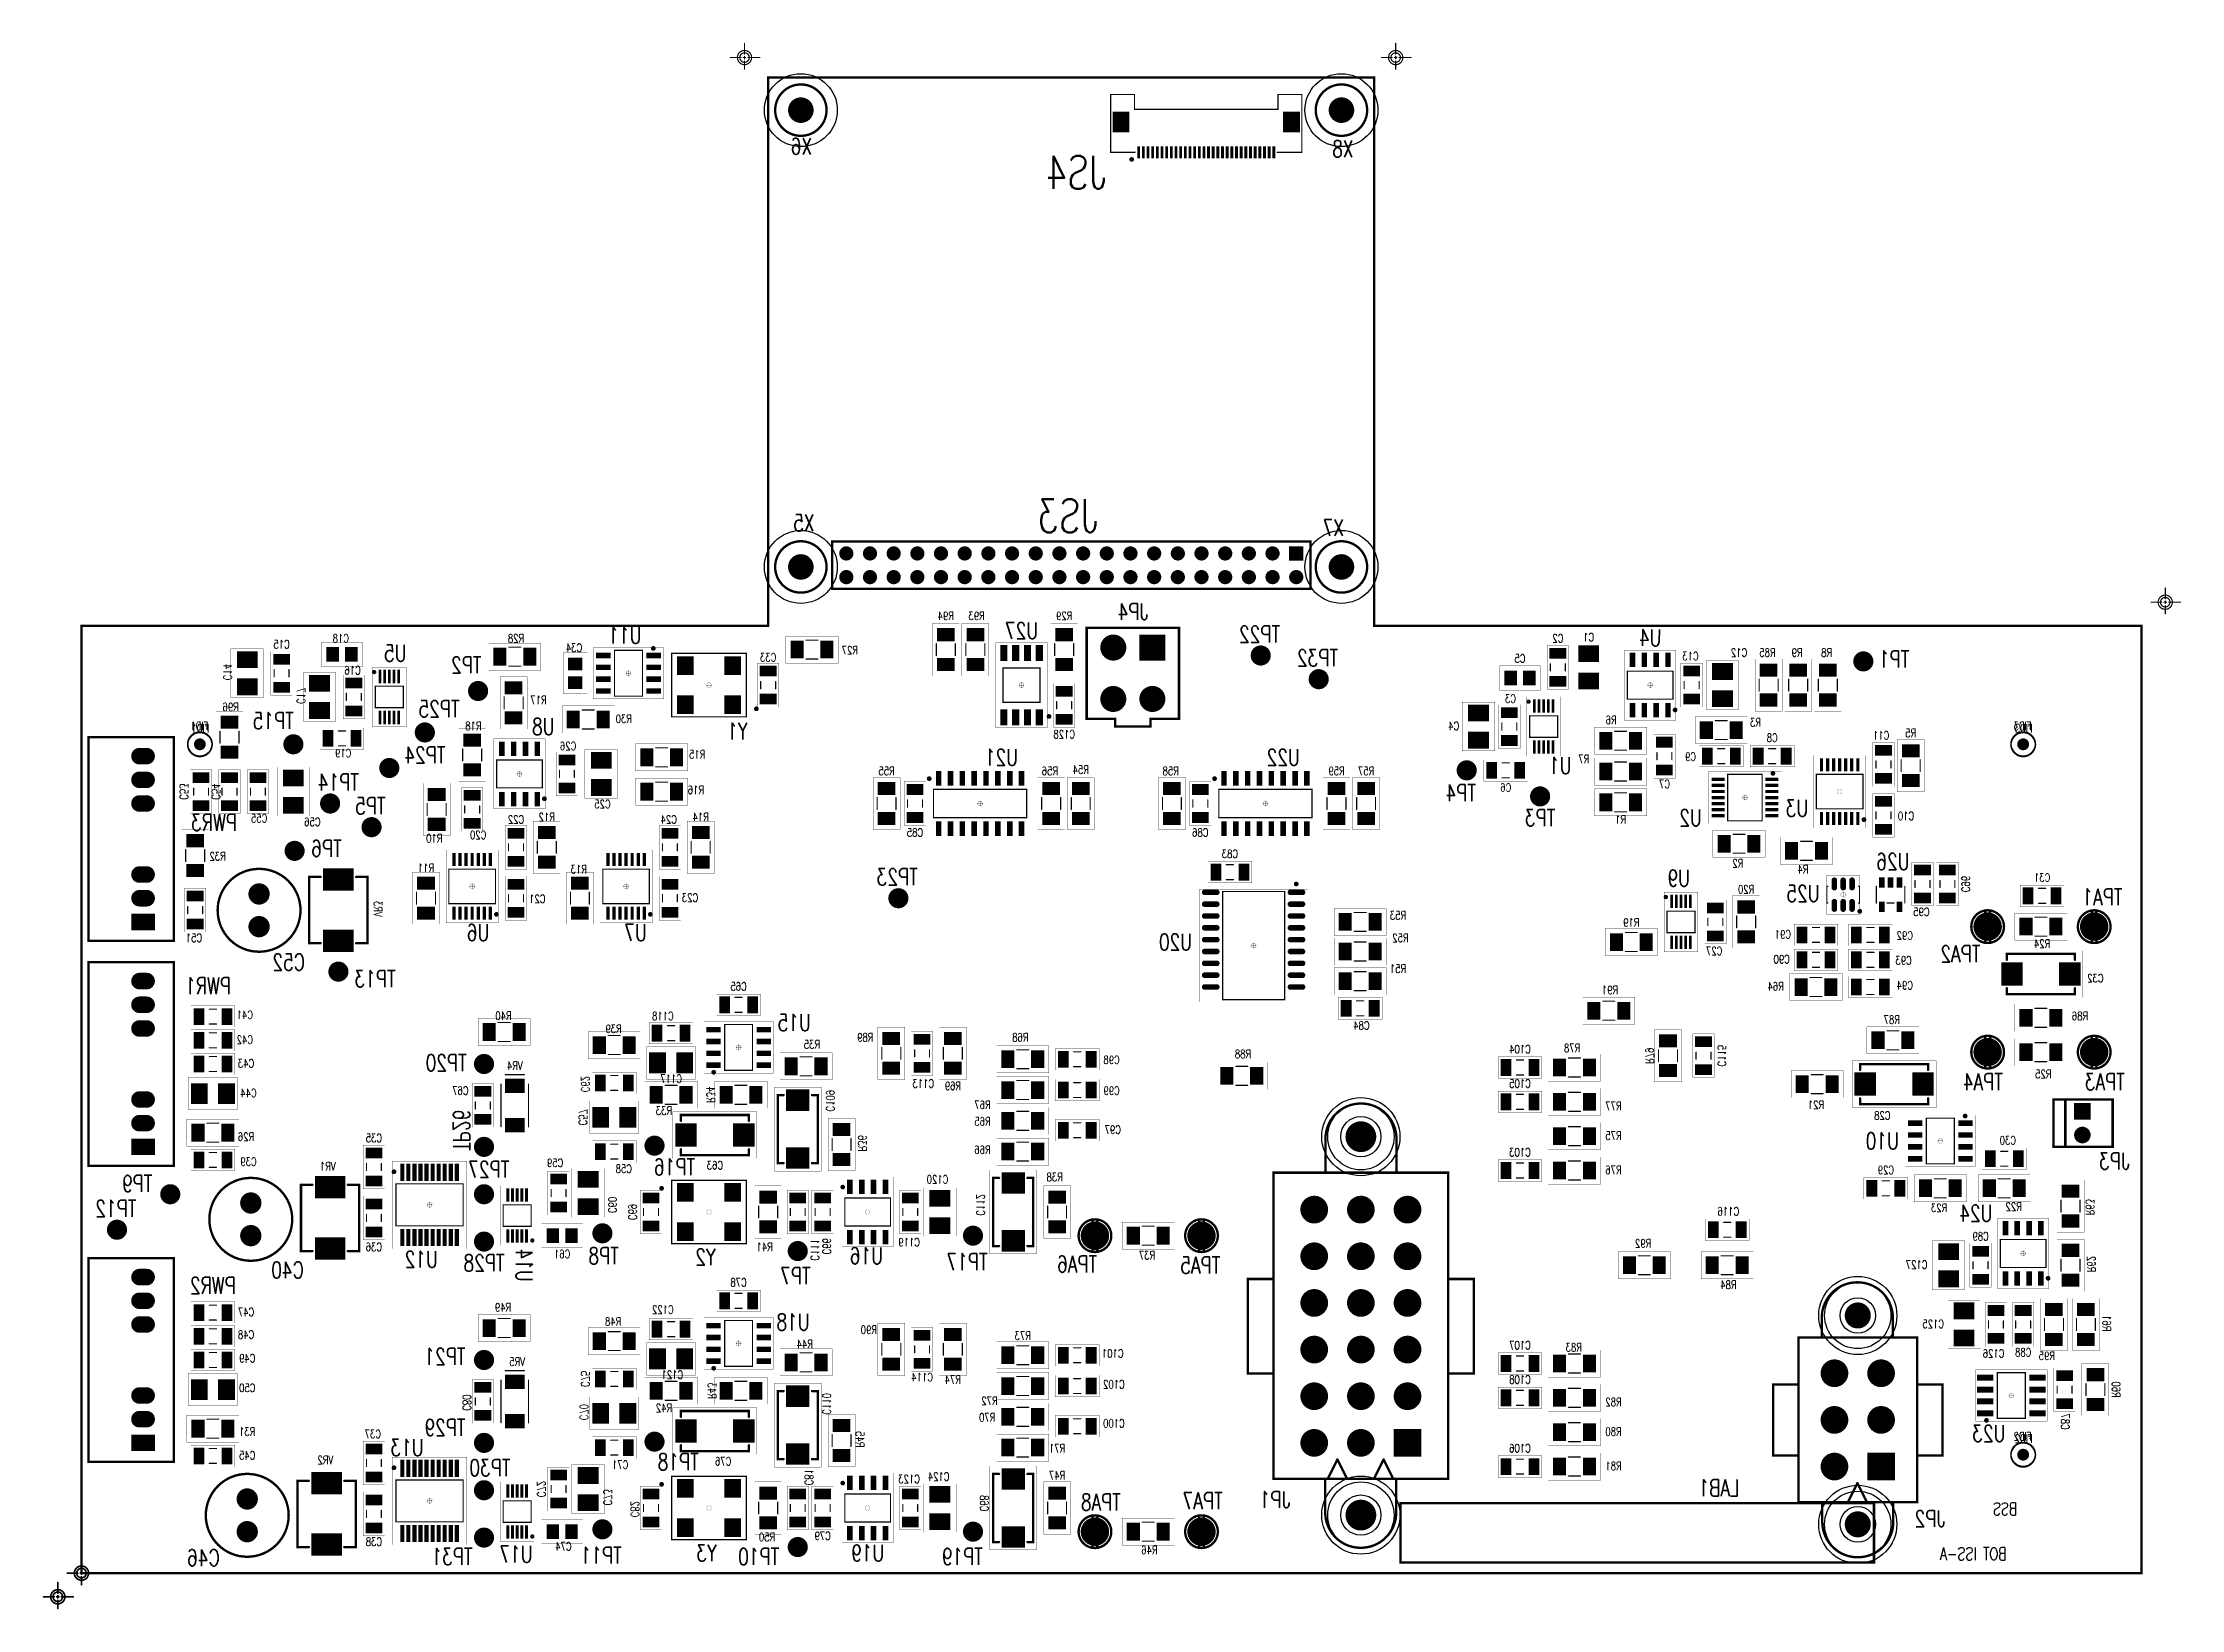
# Model space of a CAD drawing. Extents: x -0.16 to 8.87, y -0.15 to 6.46.
import ezdxf
from ezdxf.enums import TextEntityAlignment as Align

# ---------------------------------------------------------------- set-up
doc = ezdxf.new("R2010")
doc.units = 0
doc.linetypes.add('KEEPOUT_00011100$0', pattern=[2, 1, 1])
doc.linetypes.add('KEEPOUT_10011110$0', pattern=[2, 1, 1])
for name, color, linetype in [('2D_LINE_00', 130, 'CONTINUOUS'), ('BOARD_OUTLINE_00', 4, 'CONTINUOUS'), ('DRIL_NPLTE_THRU_01', 146, 'CONTINUOUS'), ('DRIL_NPLTE_THRU_02', 3, 'CONTINUOUS'), ('DRIL_NPLTE_THRU_03', 2, 'CONTINUOUS'), ('DRIL_NPLTE_THRU_04', 23, 'CONTINUOUS'), ('DRIL_PLTE_THRU_01', 146, 'CONTINUOUS'), ('DRIL_PLTE_THRU_02', 3, 'CONTINUOUS'), ('DRIL_PLTE_THRU_03', 2, 'CONTINUOUS'), ('DRIL_PLTE_THRU_04', 23, 'CONTINUOUS'), ('DRIL_SYMBOL', 4, 'CONTINUOUS'), ('KEEPOUT_-1', 4, 'CONTINUOUS'), ('KEEPOUT_-2', 2, 'CONTINUOUS'), ('KEEPOUT_00', 2, 'CONTINUOUS'), ('KEEPOUT_01', 2, 'CONTINUOUS'), ('PADS_BOT', 231, 'CONTINUOUS'), ('PADS_INNER', 130, 'CONTINUOUS'), ('PADS_TOP', 130, 'CONTINUOUS'), ('PART_BOT_2DLINE_26', 43, 'CONTINUOUS'), ('PART_BOT_2DLINE_27', 136, 'CONTINUOUS'), ('PART_BOT_COPPER_21', 112, 'CONTINUOUS'), ('PART_NAME_29', 183, 'CONTINUOUS'), ('PART_NAME_30', 106, 'CONTINUOUS'), ('TAG_00', 4, 'CONTINUOUS'), ('TAG_01', 4, 'CONTINUOUS'), ('TEXT_04', 231, 'CONTINUOUS'), ('TEXT_29', 183, 'CONTINUOUS')]:
    doc.layers.add(name, color=color, linetype=linetype)
doc.styles.add('W0$01', font='simplex', dxfattribs={"width": 0.75})

msp = doc.modelspace()

# ---------------------------------------------------------------- texts
at = {"layer": 'TEXT_04', "style": 'W0$01', "text_generation_flag": 2, "width": 0.75}
msp.add_text('BOT ISS-A', height=0.0525, dxfattribs=at).set_placement((8.13, 0.055))
at = {"layer": 'TEXT_29', "style": 'W0$01', "text_generation_flag": 2, "width": 0.75}
msp.add_text('BSS', height=0.0525, dxfattribs=at).set_placement((8.175, 0.245))

# ---------------------------------------------------------------- blocks, each defined once
blk = doc.blocks.new('SMOOTH_0$01')
at = {"const_width": 0.005}
blk.add_lwpolyline([(-0.0025, 0, 1), (0.0025, 0, 1)], format="xyb", close=True, dxfattribs=at)
blk = doc.blocks.new('BOARD_3')
at = {"layer": 'BOARD_OUTLINE_00', "const_width": 0.01}
blk.add_lwpolyline([(0, 0), (8.7, 0), (8.7, 4), (5.459, 4), (5.459, 6.316), (2.9, 6.316), (2.9, 4), (0, 4)], close=True, dxfattribs=at)
at = {"layer": 'BOARD_OUTLINE_00'}
for p in [(2.9, 6.316), (5.459, 6.316), (0, 4), (2.9, 4), (5.459, 4), (8.7, 4), (0, 0), (8.7, 0)]:
    blk.add_blockref('SMOOTH_0$01', p, dxfattribs=at)
blk = doc.blocks.new('SMOOTH_0$007')
at = {"const_width": 0.0035}
blk.add_lwpolyline([(-0.00175, 0, 1), (0.00175, 0, 1)], format="xyb", close=True, dxfattribs=at)
blk = doc.blocks.new('DRAWING_1')
at = {"layer": '2D_LINE_00', "const_width": 0.007}
for points in [[(-0.06, 0), (-0.015, 0)], [(0, 0), (-0.005, 0)], [(0, 0.015), (0, 0.06)], [(0, 0), (0, 0.005)], [(0, 0), (0.005, 0)], [(0, 0), (0, -0.005)], [(0.015, 0), (0.065, 0)], [(0, -0.015), (0, -0.049)]]:
    blk.add_lwpolyline(points, dxfattribs=at)
for points in [[(0, -0.03, 1), (0, 0.03, 1)], [(0, -0.02, 1), (0, 0.02, 1)]]:
    blk.add_lwpolyline(points, format="xyb", close=True, dxfattribs=at)
at = {"layer": '2D_LINE_00'}
for p in [(-0.06, 0), (-0.015, 0), (-0.005, 0), (0, 0.06), (0, 0.015), (0, 0.005), (0, 0), (0, 0), (0, 0), (0, 0), (0.005, 0), (0.015, 0), (0.065, 0), (0, -0.005), (0, -0.015), (0, -0.049)]:
    blk.add_blockref('SMOOTH_0$007', p, dxfattribs=at)
blk = doc.blocks.new('DRAWING_2')
at = {"layer": '2D_LINE_00', "const_width": 0.007}
for points in [[(-0.06, 0), (-0.015, 0)], [(0, 0), (-0.005, 0)], [(0, 0.015), (0, 0.06)], [(0, 0), (0, 0.005)], [(0, 0), (0.005, 0)], [(0, 0), (0, -0.005)], [(0.015, 0), (0.065, 0)], [(0, -0.015), (0, -0.049)]]:
    blk.add_lwpolyline(points, dxfattribs=at)
for points in [[(0, -0.03, 1), (0, 0.03, 1)], [(0, -0.02, 1), (0, 0.02, 1)]]:
    blk.add_lwpolyline(points, format="xyb", close=True, dxfattribs=at)
at = {"layer": '2D_LINE_00'}
for p in [(-0.06, 0), (-0.015, 0), (-0.005, 0), (0, 0.06), (0, 0.015), (0, 0.005), (0, 0), (0, 0), (0, 0), (0, 0), (0.005, 0), (0.015, 0), (0.065, 0), (0, -0.005), (0, -0.015), (0, -0.049)]:
    blk.add_blockref('SMOOTH_0$007', p, dxfattribs=at)
blk = doc.blocks.new('SMOOTH_0$005')
at = {"const_width": 0.0025}
blk.add_lwpolyline([(-0.00125, 0, 1), (0.00125, 0, 1)], format="xyb", close=True, dxfattribs=at)
blk = doc.blocks.new('DRAWING_43')
at = {"layer": '2D_LINE_00', "const_width": 0.005}
for points in [[(-0.06, 0), (-0.015, 0)], [(0, 0), (-0.005, 0)], [(0, 0.015), (0, 0.06)], [(0, 0), (0, 0.005)], [(0, 0), (0.005, 0)], [(0, 0), (0, -0.005)], [(0.015, 0), (0.065, 0)], [(0, -0.015), (0, -0.049)]]:
    blk.add_lwpolyline(points, dxfattribs=at)
for points in [[(0, -0.03, 1), (0, 0.03, 1)], [(0, -0.02, 1), (0, 0.02, 1)]]:
    blk.add_lwpolyline(points, format="xyb", close=True, dxfattribs=at)
at = {"layer": '2D_LINE_00'}
for p in [(-0.06, 0), (-0.015, 0), (-0.005, 0), (0, 0.06), (0, 0.015), (0, 0.005), (0, 0), (0, 0), (0, 0), (0, 0), (0.005, 0), (0.015, 0), (0.065, 0), (0, -0.005), (0, -0.015), (0, -0.049)]:
    blk.add_blockref('SMOOTH_0$005', p, dxfattribs=at)
blk = doc.blocks.new('DRAWING_44')
at = {"layer": '2D_LINE_00', "const_width": 0.005}
for points in [[(-0.06, 0), (-0.015, 0)], [(0, 0), (-0.005, 0)], [(0, 0.015), (0, 0.06)], [(0, 0), (0, 0.005)], [(0, 0), (0.005, 0)], [(0, 0), (0, -0.005)], [(0.015, 0), (0.065, 0)], [(0, -0.015), (0, -0.049)]]:
    blk.add_lwpolyline(points, dxfattribs=at)
for points in [[(0, -0.03, 1), (0, 0.03, 1)], [(0, -0.02, 1), (0, 0.02, 1)]]:
    blk.add_lwpolyline(points, format="xyb", close=True, dxfattribs=at)
at = {"layer": '2D_LINE_00'}
for p in [(-0.06, 0), (-0.015, 0), (-0.005, 0), (0, 0.06), (0, 0.015), (0, 0.005), (0, 0), (0, 0), (0, 0), (0, 0), (0.005, 0), (0.015, 0), (0.065, 0), (0, -0.005), (0, -0.015), (0, -0.049)]:
    blk.add_blockref('SMOOTH_0$005', p, dxfattribs=at)
blk = doc.blocks.new('DRAWING_45')
at = {"layer": '2D_LINE_00', "const_width": 0.005}
for points in [[(-0.06, 0), (-0.015, 0)], [(0, 0), (-0.005, 0)], [(0, 0.015), (0, 0.06)], [(0, 0), (0, 0.005)], [(0, 0), (0.005, 0)], [(0, 0), (0, -0.005)], [(0.015, 0), (0.065, 0)], [(0, -0.015), (0, -0.049)]]:
    blk.add_lwpolyline(points, dxfattribs=at)
for points in [[(0, -0.03, 1), (0, 0.03, 1)], [(0, -0.02, 1), (0, 0.02, 1)]]:
    blk.add_lwpolyline(points, format="xyb", close=True, dxfattribs=at)
at = {"layer": '2D_LINE_00'}
for p in [(-0.06, 0), (-0.015, 0), (-0.005, 0), (0, 0.06), (0, 0.015), (0, 0.005), (0, 0), (0, 0), (0, 0), (0, 0), (0.005, 0), (0.015, 0), (0.065, 0), (0, -0.005), (0, -0.015), (0, -0.049)]:
    blk.add_blockref('SMOOTH_0$005', p, dxfattribs=at)
blk = doc.blocks.new('PART_BODY_BOT_4')
at = {"layer": 'PART_BOT_2DLINE_26', "const_width": 0.01}
blk.add_lwpolyline([(0.244, 0, 1), (-0.106, 0, 1)], format="xyb", close=True, dxfattribs=at)
blk = doc.blocks.new('DRIL_SYMBOL_0$037')
at = {"layer": 'DRIL_SYMBOL', "const_width": 0.002}
for points in [[(-0.01, 0), (0.01, 0)], [(0, -0.01), (0, 0.01)]]:
    blk.add_lwpolyline(points, dxfattribs=at)
blk = doc.blocks.new('DRIL_HOLE_0$037')
at = {"const_width": 0.0185}
blk.add_lwpolyline([(-0.00925, 0, 1), (0.00925, 0, 1)], format="xyb", close=True, dxfattribs=at)
blk.add_blockref('DRIL_SYMBOL_0$037', (0, 0))
blk = doc.blocks.new('PAD_0')
at = {"const_width": 0.045}
blk.add_lwpolyline([(0, -0.0225, 1), (0, 0.0225, 1)], format="xyb", close=True, dxfattribs=at)
blk = doc.blocks.new('STK_BOT_14')
at = {"layer": 'DRIL_PLTE_THRU_01'}
blk.add_blockref('DRIL_HOLE_0$037', (0, 0), dxfattribs=at)
at = {"layer": 'DRIL_PLTE_THRU_02'}
blk.add_blockref('DRIL_HOLE_0$037', (0, 0), dxfattribs=at)
at = {"layer": 'DRIL_PLTE_THRU_03'}
blk.add_blockref('DRIL_HOLE_0$037', (0, 0), dxfattribs=at)
at = {"layer": 'DRIL_PLTE_THRU_04'}
blk.add_blockref('DRIL_HOLE_0$037', (0, 0), dxfattribs=at)
at = {"layer": 'PADS_BOT'}
blk.add_blockref('PAD_0', (0, 0), dxfattribs=at)
at = {"layer": 'PADS_INNER'}
blk.add_blockref('PAD_0', (0, 0), dxfattribs=at)
at = {"layer": 'PADS_TOP'}
blk.add_blockref('PAD_0', (0, 0), dxfattribs=at)
blk = doc.blocks.new('SYM_BOT_2')
for name, p in [('PART_BODY_BOT_4', (0, 0)), ('STK_BOT_14', (0, 0)), ('STK_BOT_14', (0.138, 0))]:
    blk.add_blockref(name, p)
blk = doc.blocks.new('PART_BOT_0')
blk.add_blockref('SYM_BOT_2', (0, 0))
at = {"layer": 'PART_NAME_29', "style": 'W0$01', "width": 0.75}
blk.add_text('C40', height=0.07, rotation=270, dxfattribs=at).set_placement((-0.18, 0.155), align=Align.CENTER)
blk = doc.blocks.new('PART_BOT_1')
blk.add_blockref('SYM_BOT_2', (0, 0))
at = {"layer": 'PART_NAME_29', "style": 'W0$01', "width": 0.75}
blk.add_text('C46', height=0.07, rotation=270, dxfattribs=at).set_placement((-0.145, -0.185), align=Align.CENTER)
blk = doc.blocks.new('PART_BOT_2')
blk.add_blockref('SYM_BOT_2', (0, 0))
at = {"layer": 'PART_NAME_29', "style": 'W0$01', "width": 0.75}
blk.add_text('C52', height=0.07, rotation=270, dxfattribs=at).set_placement((-0.185, 0.125), align=Align.CENTER)
blk = doc.blocks.new('SMOOTH_0$001')
at = {"const_width": 0.0005}
blk.add_lwpolyline([(-0.00025, 0, 1), (0.00025, 0, 1)], format="xyb", close=True, dxfattribs=at)
blk = doc.blocks.new('PART_BODY_BOT_6')
at = {"layer": 'PART_BOT_2DLINE_27', "const_width": 0.001}
blk.add_lwpolyline([(0.08661, 0.05118), (0.08661, -0.05118), (-0.08661, -0.05118), (-0.08661, 0.05118)], close=True, dxfattribs=at)
at = {"layer": 'PART_BOT_2DLINE_27'}
for p in [(-0.08661, 0.05118), (0.08661, 0.05118), (-0.08661, -0.05118), (0.08661, -0.05118)]:
    blk.add_blockref('SMOOTH_0$001', p, dxfattribs=at)
blk = doc.blocks.new('DRIL_HOLE_0')
blk.add_lwpolyline([(0, 0, 1), (0, 0, 1)], format="xyb", close=True)
blk = doc.blocks.new('PAD_1')
blk.add_lwpolyline([(0, 0, 1), (0, 0, 1)], format="xyb", close=True)
blk = doc.blocks.new('PAD_2')
at = {"const_width": 0.05315}
blk.add_lwpolyline([(-0.03051, 0), (0.03051, 0)], dxfattribs=at)
blk = doc.blocks.new('STK_BOT_16')
at = {"layer": 'DRIL_NPLTE_THRU_01'}
blk.add_blockref('DRIL_HOLE_0', (0, 0), dxfattribs=at)
at = {"layer": 'DRIL_NPLTE_THRU_02'}
blk.add_blockref('DRIL_HOLE_0', (0, 0), dxfattribs=at)
at = {"layer": 'DRIL_NPLTE_THRU_03'}
blk.add_blockref('DRIL_HOLE_0', (0, 0), dxfattribs=at)
at = {"layer": 'DRIL_NPLTE_THRU_04'}
blk.add_blockref('DRIL_HOLE_0', (0, 0), dxfattribs=at)
at = {"layer": 'PADS_BOT', "rotation": 90}
blk.add_blockref('PAD_2', (0, 0), dxfattribs=at)
at = {"layer": 'PADS_INNER'}
blk.add_blockref('PAD_1', (0, 0), dxfattribs=at)
at = {"layer": 'PADS_TOP'}
blk.add_blockref('PAD_1', (0, 0), dxfattribs=at)
blk = doc.blocks.new('SYM_BOT_4')
for name, p in [('PART_BODY_BOT_6', (0, 0)), ('STK_BOT_16', (-0.03937, 0)), ('STK_BOT_16', (0.03937, 0))]:
    blk.add_blockref(name, p)
blk = doc.blocks.new('PART_BOT_3')
blk.add_blockref('SYM_BOT_4', (0, 0))
at = {"layer": 'PART_NAME_29', "style": 'W0$01', "width": 0.75}
blk.add_text('C18', height=0.035, rotation=180, dxfattribs=at).set_placement((-0.005, -0.05), align=Align.CENTER)
blk = doc.blocks.new('PART_BOT_4')
blk.add_blockref('SYM_BOT_4', (0, 0))
at = {"layer": 'PART_NAME_29', "style": 'W0$01', "width": 0.75}
blk.add_text('C34', height=0.035, rotation=90, dxfattribs=at).set_placement((-0.09, 0.005), align=Align.CENTER)
blk = doc.blocks.new('PART_BOT_5')
blk.add_blockref('SYM_BOT_4', (0, 0))
at = {"layer": 'PART_NAME_29', "style": 'W0$01', "width": 0.75}
blk.add_text('C5', height=0.035, rotation=180, dxfattribs=at).set_placement((0, -0.065), align=Align.CENTER)
blk = doc.blocks.new('PART_BOT_6')
blk.add_blockref('SYM_BOT_4', (0, 0))
at = {"layer": 'PART_NAME_29', "style": 'W0$01', "width": 0.75}
blk.add_text('C61', height=0.035, dxfattribs=at).set_placement((0, -0.095), align=Align.CENTER)
blk = doc.blocks.new('PART_BOT_7')
blk.add_blockref('SYM_BOT_4', (0, 0))
at = {"layer": 'PART_NAME_29', "style": 'W0$01', "width": 0.75}
blk.add_text('C74', height=0.035, dxfattribs=at).set_placement((-0.005, -0.08), align=Align.CENTER)
blk = doc.blocks.new('PART_BODY_BOT_7')
at = {"layer": 'PART_BOT_2DLINE_26', "const_width": 0.005}
for points in [[(-0.015, 0.0315), (0.015, 0.0315)], [(-0.015, -0.0315), (0.015, -0.0315)]]:
    blk.add_lwpolyline(points, dxfattribs=at)
at = {"layer": 'PART_BOT_2DLINE_27', "const_width": 0.001}
blk.add_lwpolyline([(-0.09252, -0.04528), (0.09252, -0.04528), (0.09252, 0.04528), (-0.09252, 0.04528)], close=True, dxfattribs=at)
at = {"layer": 'PART_BOT_2DLINE_26'}
for p in [(-0.015, 0.0315), (0.015, 0.0315), (-0.015, -0.0315), (0.015, -0.0315)]:
    blk.add_blockref('SMOOTH_0$005', p, dxfattribs=at)
at = {"layer": 'PART_BOT_2DLINE_27'}
for p in [(-0.09252, 0.04528), (0.09252, 0.04528), (-0.09252, -0.04528), (0.09252, -0.04528)]:
    blk.add_blockref('SMOOTH_0$001', p, dxfattribs=at)
blk = doc.blocks.new('PAD_3')
at = {"const_width": 0.0453}
blk.add_lwpolyline([(-0.0354, 0), (0.0354, 0)], dxfattribs=at)
blk = doc.blocks.new('STK_BOT_17')
at = {"layer": 'DRIL_NPLTE_THRU_01'}
blk.add_blockref('DRIL_HOLE_0', (0, 0), dxfattribs=at)
at = {"layer": 'DRIL_NPLTE_THRU_02'}
blk.add_blockref('DRIL_HOLE_0', (0, 0), dxfattribs=at)
at = {"layer": 'DRIL_NPLTE_THRU_03'}
blk.add_blockref('DRIL_HOLE_0', (0, 0), dxfattribs=at)
at = {"layer": 'DRIL_NPLTE_THRU_04'}
blk.add_blockref('DRIL_HOLE_0', (0, 0), dxfattribs=at)
at = {"layer": 'PADS_BOT', "rotation": 90}
blk.add_blockref('PAD_3', (0, 0), dxfattribs=at)
at = {"layer": 'PADS_INNER'}
blk.add_blockref('PAD_1', (0, 0), dxfattribs=at)
at = {"layer": 'PADS_TOP'}
blk.add_blockref('PAD_1', (0, 0), dxfattribs=at)
blk = doc.blocks.new('SYM_BOT_5')
for name, p in [('PART_BODY_BOT_7', (0, 0)), ('STK_BOT_17', (-0.05906, 0)), ('STK_BOT_17', (0.05906, 0))]:
    blk.add_blockref(name, p)
blk = doc.blocks.new('PART_BOT_8')
blk.add_blockref('SYM_BOT_5', (0, 0))
at = {"layer": 'PART_NAME_29', "style": 'W0$01', "width": 0.75}
blk.add_text('C20', height=0.035, rotation=90, dxfattribs=at).set_placement((0.125, -0.025), align=Align.CENTER)
blk = doc.blocks.new('PART_BOT_9')
blk.add_blockref('SYM_BOT_5', (0, 0))
at = {"layer": 'PART_NAME_29', "style": 'W0$01', "width": 0.75}
blk.add_text('C7', height=0.035, rotation=270, dxfattribs=at).set_placement((-0.135, 0), align=Align.CENTER)
blk = doc.blocks.new('PART_BOT_10')
blk.add_blockref('SYM_BOT_5', (0, 0))
at = {"layer": 'PART_NAME_29', "style": 'W0$01', "width": 0.75}
blk.add_text('C90', height=0.035, rotation=180, dxfattribs=at).set_placement((-0.145, 0.015), align=Align.CENTER)
blk = doc.blocks.new('PART_BOT_11')
blk.add_blockref('SYM_BOT_5', (0, 0))
at = {"layer": 'PART_NAME_29', "style": 'W0$01', "width": 0.75}
blk.add_text('C19', height=0.035, dxfattribs=at).set_placement((-0.005, -0.08), align=Align.CENTER)
blk = doc.blocks.new('PART_BOT_12')
blk.add_blockref('SYM_BOT_5', (0, 0))
at = {"layer": 'PART_NAME_29', "style": 'W0$01', "width": 0.75}
blk.add_text('C31', height=0.035, dxfattribs=at).set_placement((0, 0.06), align=Align.CENTER)
blk = doc.blocks.new('PART_BOT_13')
blk.add_blockref('SYM_BOT_5', (0, 0))
at = {"layer": 'PART_NAME_29', "style": 'W0$01', "width": 0.75}
blk.add_text('C6', height=0.035, dxfattribs=at).set_placement((0, -0.09), align=Align.CENTER)
blk = doc.blocks.new('PART_BOT_14')
blk.add_blockref('SYM_BOT_5', (0, 0))
at = {"layer": 'PART_NAME_29', "style": 'W0$01', "width": 0.75}
blk.add_text('C62', height=0.035, rotation=90, dxfattribs=at).set_placement((0.14, -0.005), align=Align.CENTER)
blk = doc.blocks.new('PART_BOT_15')
blk.add_blockref('SYM_BOT_5', (0, 0))
at = {"layer": 'PART_NAME_29', "style": 'W0$01', "width": 0.75}
blk.add_text('C75', height=0.035, rotation=90, dxfattribs=at).set_placement((0.14, 0), align=Align.CENTER)
blk = doc.blocks.new('PART_BOT_16')
blk.add_blockref('SYM_BOT_5', (0, 0))
at = {"layer": 'PART_NAME_29', "style": 'W0$01', "width": 0.75}
blk.add_text('C10', height=0.035, rotation=270, dxfattribs=at).set_placement((-0.02, 0.095), align=Align.CENTER)
blk = doc.blocks.new('PART_BOT_17')
blk.add_blockref('SYM_BOT_5', (0, 0))
at = {"layer": 'PART_NAME_29', "style": 'W0$01', "width": 0.75}
blk.add_text('C11', height=0.035, rotation=270, dxfattribs=at).set_placement((0.105, -0.01), align=Align.CENTER)
blk = doc.blocks.new('PART_BOT_18')
blk.add_blockref('SYM_BOT_5', (0, 0))
at = {"layer": 'PART_NAME_29', "style": 'W0$01', "width": 0.75}
blk.add_text('C118', height=0.035, dxfattribs=at).set_placement((0.035, 0.055), align=Align.CENTER)
blk = doc.blocks.new('PART_BOT_19')
blk.add_blockref('SYM_BOT_5', (0, 0))
at = {"layer": 'PART_NAME_29', "style": 'W0$01', "width": 0.75}
blk.add_text('C119', height=0.035, rotation=90, dxfattribs=at).set_placement((0.145, 0.005), align=Align.CENTER)
blk = doc.blocks.new('PART_BOT_20')
blk.add_blockref('SYM_BOT_5', (0, 0))
at = {"layer": 'PART_NAME_29', "style": 'W0$01', "width": 0.75}
blk.add_text('C122', height=0.035, dxfattribs=at).set_placement((0.035, 0.065), align=Align.CENTER)
blk = doc.blocks.new('PART_BOT_21')
blk.add_blockref('SYM_BOT_5', (0, 0))
at = {"layer": 'PART_NAME_29', "style": 'W0$01', "width": 0.75}
blk.add_text('C123', height=0.035, rotation=90, dxfattribs=at).set_placement((-0.105, 0.005), align=Align.CENTER)
blk = doc.blocks.new('PART_BOT_22')
blk.add_blockref('SYM_BOT_5', (0, 0))
at = {"layer": 'PART_NAME_29', "style": 'W0$01', "width": 0.75}
blk.add_text('C126', height=0.035, rotation=270, dxfattribs=at).set_placement((-0.14, -0.01), align=Align.CENTER)
blk = doc.blocks.new('PART_BOT_23')
blk.add_blockref('SYM_BOT_5', (0, 0))
at = {"layer": 'PART_NAME_29', "style": 'W0$01', "width": 0.75}
blk.add_text('C13', height=0.035, rotation=90, dxfattribs=at).set_placement((-0.105, 0.005), align=Align.CENTER)
blk = doc.blocks.new('PART_BOT_24')
blk.add_blockref('SYM_BOT_5', (0, 0))
at = {"layer": 'PART_NAME_29', "style": 'W0$01', "width": 0.75}
blk.add_text('C15', height=0.035, rotation=270, dxfattribs=at).set_placement((0.105, 0), align=Align.CENTER)
blk = doc.blocks.new('PART_BOT_25')
blk.add_blockref('SYM_BOT_5', (0, 0))
at = {"layer": 'PART_NAME_29', "style": 'W0$01', "width": 0.75}
blk.add_text('C16', height=0.035, rotation=90, dxfattribs=at).set_placement((-0.095, 0.005), align=Align.CENTER)
blk = doc.blocks.new('PART_BOT_26')
blk.add_blockref('SYM_BOT_5', (0, 0))
at = {"layer": 'PART_NAME_29', "style": 'W0$01', "width": 0.75}
blk.add_text('C2', height=0.035, rotation=90, dxfattribs=at).set_placement((-0.105, 0), align=Align.CENTER)
blk = doc.blocks.new('PART_BOT_27')
blk.add_blockref('SYM_BOT_5', (0, 0))
at = {"layer": 'PART_NAME_29', "style": 'W0$01', "width": 0.75}
blk.add_text('C21', height=0.035, rotation=270, dxfattribs=at).set_placement((-0.02, 0.09), align=Align.CENTER)
blk = doc.blocks.new('PART_BOT_28')
blk.add_blockref('SYM_BOT_5', (0, 0))
at = {"layer": 'PART_NAME_29', "style": 'W0$01', "width": 0.75}
blk.add_text('C22', height=0.035, rotation=270, dxfattribs=at).set_placement((0.1, 0), align=Align.CENTER)
blk = doc.blocks.new('PART_BOT_29')
blk.add_blockref('SYM_BOT_5', (0, 0))
at = {"layer": 'PART_NAME_29', "style": 'W0$01', "width": 0.75}
blk.add_text('C23', height=0.035, rotation=270, dxfattribs=at).set_placement((-0.015, 0.085), align=Align.CENTER)
blk = doc.blocks.new('PART_BOT_30')
blk.add_blockref('SYM_BOT_5', (0, 0))
at = {"layer": 'PART_NAME_29', "style": 'W0$01', "width": 0.75}
blk.add_text('C24', height=0.035, rotation=270, dxfattribs=at).set_placement((0.1, -0.005), align=Align.CENTER)
blk = doc.blocks.new('PART_BOT_31')
blk.add_blockref('SYM_BOT_5', (0, 0))
at = {"layer": 'PART_NAME_29', "style": 'W0$01', "width": 0.75}
blk.add_text('C26', height=0.035, rotation=90, dxfattribs=at).set_placement((-0.1, -0.005), align=Align.CENTER)
blk = doc.blocks.new('PART_BOT_32')
blk.add_blockref('SYM_BOT_5', (0, 0))
at = {"layer": 'PART_NAME_29', "style": 'W0$01', "width": 0.75}
blk.add_text('C27', height=0.035, rotation=270, dxfattribs=at).set_placement((-0.14, -0.005), align=Align.CENTER)
blk = doc.blocks.new('PART_BOT_33')
blk.add_blockref('SYM_BOT_5', (0, 0))
at = {"layer": 'PART_NAME_29', "style": 'W0$01', "width": 0.75}
blk.add_text('C29', height=0.035, dxfattribs=at).set_placement((0, 0.06), align=Align.CENTER)
blk = doc.blocks.new('PART_BOT_34')
blk.add_blockref('SYM_BOT_5', (0, 0))
at = {"layer": 'PART_NAME_29', "style": 'W0$01', "width": 0.75}
blk.add_text('C3', height=0.035, rotation=90, dxfattribs=at).set_placement((-0.1, -0.005), align=Align.CENTER)
blk = doc.blocks.new('PART_BOT_35')
blk.add_blockref('SYM_BOT_5', (0, 0))
at = {"layer": 'PART_NAME_29', "style": 'W0$01', "width": 0.75}
blk.add_text('C30', height=0.035, rotation=180, dxfattribs=at).set_placement((0.015, -0.06), align=Align.CENTER)
blk = doc.blocks.new('PART_BOT_36')
blk.add_blockref('SYM_BOT_5', (0, 0))
at = {"layer": 'PART_NAME_29', "style": 'W0$01', "width": 0.75}
blk.add_text('C33', height=0.035, rotation=90, dxfattribs=at).set_placement((-0.1, 0), align=Align.CENTER)
blk = doc.blocks.new('PART_BOT_37')
blk.add_blockref('SYM_BOT_5', (0, 0))
at = {"layer": 'PART_NAME_29', "style": 'W0$01', "width": 0.75}
blk.add_text('C35', height=0.035, rotation=270, dxfattribs=at).set_placement((0.105, 0), align=Align.CENTER)
blk = doc.blocks.new('PART_BOT_38')
blk.add_blockref('SYM_BOT_5', (0, 0))
at = {"layer": 'PART_NAME_29', "style": 'W0$01', "width": 0.75}
blk.add_text('C36', height=0.035, rotation=90, dxfattribs=at).set_placement((0.14, 0), align=Align.CENTER)
blk = doc.blocks.new('PART_BOT_39')
blk.add_blockref('SYM_BOT_5', (0, 0))
at = {"layer": 'PART_NAME_29', "style": 'W0$01', "width": 0.75}
blk.add_text('C37', height=0.035, rotation=270, dxfattribs=at).set_placement((0.105, -0.005), align=Align.CENTER)
blk = doc.blocks.new('PART_BOT_40')
blk.add_blockref('SYM_BOT_5', (0, 0))
at = {"layer": 'PART_NAME_29', "style": 'W0$01', "width": 0.75}
blk.add_text('C38', height=0.035, rotation=90, dxfattribs=at).set_placement((0.135, 0), align=Align.CENTER)
blk = doc.blocks.new('PART_BOT_41')
blk.add_blockref('SYM_BOT_5', (0, 0))
at = {"layer": 'PART_NAME_29', "style": 'W0$01', "width": 0.75}
blk.add_text('C58', height=0.035, rotation=180, dxfattribs=at).set_placement((0.04, 0.09), align=Align.CENTER)
blk = doc.blocks.new('PART_BOT_42')
blk.add_blockref('SYM_BOT_5', (0, 0))
at = {"layer": 'PART_NAME_29', "style": 'W0$01', "width": 0.75}
blk.add_text('C59', height=0.035, rotation=270, dxfattribs=at).set_placement((0.11, -0.015), align=Align.CENTER)
blk = doc.blocks.new('PART_BOT_43')
blk.add_blockref('SYM_BOT_5', (0, 0))
at = {"layer": 'PART_NAME_29', "style": 'W0$01', "width": 0.75}
blk.add_text('C65', height=0.035, dxfattribs=at).set_placement((0, 0.06), align=Align.CENTER)
blk = doc.blocks.new('PART_BOT_44')
blk.add_blockref('SYM_BOT_5', (0, 0))
at = {"layer": 'PART_NAME_29', "style": 'W0$01', "width": 0.75}
blk.add_text('C66', height=0.035, dxfattribs=at).set_placement((-0.145, 0), align=Align.CENTER)
blk = doc.blocks.new('PART_BOT_45')
blk.add_blockref('SYM_BOT_5', (0, 0))
at = {"layer": 'PART_NAME_29', "style": 'W0$01', "width": 0.75}
blk.add_text('C67', height=0.035, rotation=90, dxfattribs=at).set_placement((-0.045, 0.095), align=Align.CENTER)
blk = doc.blocks.new('PART_BOT_46')
blk.add_blockref('SYM_BOT_5', (0, 0))
at = {"layer": 'PART_NAME_29', "style": 'W0$01', "width": 0.75}
blk.add_text('C69', height=0.035, rotation=180, dxfattribs=at).set_placement((0, 0.095), align=Align.CENTER)
blk = doc.blocks.new('PART_BOT_47')
blk.add_blockref('SYM_BOT_5', (0, 0))
at = {"layer": 'PART_NAME_29', "style": 'W0$01', "width": 0.75}
blk.add_text('C71', height=0.035, rotation=180, dxfattribs=at).set_placement((0.025, 0.09), align=Align.CENTER)
blk = doc.blocks.new('PART_BOT_48')
blk.add_blockref('SYM_BOT_5', (0, 0))
at = {"layer": 'PART_NAME_29', "style": 'W0$01', "width": 0.75}
blk.add_text('C72', height=0.035, dxfattribs=at).set_placement((0, -0.09), align=Align.CENTER)
blk = doc.blocks.new('PART_BOT_49')
blk.add_blockref('SYM_BOT_5', (0, 0))
at = {"layer": 'PART_NAME_29', "style": 'W0$01', "width": 0.75}
blk.add_text('C78', height=0.035, dxfattribs=at).set_placement((0, 0.06), align=Align.CENTER)
blk = doc.blocks.new('PART_BOT_50')
blk.add_blockref('SYM_BOT_5', (0, 0))
at = {"layer": 'PART_NAME_29', "style": 'W0$01', "width": 0.75}
blk.add_text('C79', height=0.035, rotation=270, dxfattribs=at).set_placement((-0.135, 0), align=Align.CENTER)
blk = doc.blocks.new('PART_BOT_51')
blk.add_blockref('SYM_BOT_5', (0, 0))
at = {"layer": 'PART_NAME_29', "style": 'W0$01', "width": 0.75}
blk.add_text('C8', height=0.035, dxfattribs=at).set_placement((0, 0.06), align=Align.CENTER)
blk = doc.blocks.new('PART_BOT_52')
blk.add_blockref('SYM_BOT_5', (0, 0))
at = {"layer": 'PART_NAME_29', "style": 'W0$01', "width": 0.75}
blk.add_text('C80', height=0.035, rotation=180, dxfattribs=at).set_placement((0.005, 0.085), align=Align.CENTER)
blk = doc.blocks.new('PART_BOT_53')
blk.add_blockref('SYM_BOT_5', (0, 0))
at = {"layer": 'PART_NAME_29', "style": 'W0$01', "width": 0.75}
blk.add_text('C82', height=0.035, rotation=180, dxfattribs=at).set_placement((0.005, 0.085), align=Align.CENTER)
blk = doc.blocks.new('PART_BOT_54')
blk.add_blockref('SYM_BOT_5', (0, 0))
at = {"layer": 'PART_NAME_29', "style": 'W0$01', "width": 0.75}
blk.add_text('C83', height=0.035, dxfattribs=at).set_placement((0, 0.06), align=Align.CENTER)
blk = doc.blocks.new('PART_BOT_55')
blk.add_blockref('SYM_BOT_5', (0, 0))
at = {"layer": 'PART_NAME_29', "style": 'W0$01', "width": 0.75}
blk.add_text('C84', height=0.035, rotation=180, dxfattribs=at).set_placement((0.005, 0.09), align=Align.CENTER)
blk = doc.blocks.new('PART_BOT_56')
blk.add_blockref('SYM_BOT_5', (0, 0))
at = {"layer": 'PART_NAME_29', "style": 'W0$01', "width": 0.75}
blk.add_text('C85', height=0.035, rotation=90, dxfattribs=at).set_placement((0.14, 0), align=Align.CENTER)
blk = doc.blocks.new('PART_BOT_57')
blk.add_blockref('SYM_BOT_5', (0, 0))
at = {"layer": 'PART_NAME_29', "style": 'W0$01', "width": 0.75}
blk.add_text('C86', height=0.035, rotation=90, dxfattribs=at).set_placement((0.14, 0), align=Align.CENTER)
blk = doc.blocks.new('PART_BOT_58')
blk.add_blockref('SYM_BOT_5', (0, 0))
at = {"layer": 'PART_NAME_29', "style": 'W0$01', "width": 0.75}
blk.add_text('C87', height=0.035, dxfattribs=at).set_placement((-0.135, -0.015), align=Align.CENTER)
blk = doc.blocks.new('PART_BOT_59')
blk.add_blockref('SYM_BOT_5', (0, 0))
at = {"layer": 'PART_NAME_29', "style": 'W0$01', "width": 0.75}
blk.add_text('C88', height=0.035, rotation=90, dxfattribs=at).set_placement((0.135, 0), align=Align.CENTER)
blk = doc.blocks.new('PART_BOT_60')
blk.add_blockref('SYM_BOT_5', (0, 0))
at = {"layer": 'PART_NAME_29', "style": 'W0$01', "width": 0.75}
blk.add_text('C9', height=0.035, dxfattribs=at).set_placement((0.13, -0.02), align=Align.CENTER)
blk = doc.blocks.new('PART_BOT_61')
blk.add_blockref('SYM_BOT_5', (0, 0))
at = {"layer": 'PART_NAME_29', "style": 'W0$01', "width": 0.75}
blk.add_text('C91', height=0.035, rotation=180, dxfattribs=at).set_placement((-0.14, 0.015), align=Align.CENTER)
blk = doc.blocks.new('PART_BOT_62')
blk.add_blockref('SYM_BOT_5', (0, 0))
at = {"layer": 'PART_NAME_29', "style": 'W0$01', "width": 0.75}
blk.add_text('C93', height=0.035, dxfattribs=at).set_placement((-0.14, -0.02), align=Align.CENTER)
blk = doc.blocks.new('PART_BOT_63')
blk.add_blockref('SYM_BOT_5', (0, 0))
at = {"layer": 'PART_NAME_29', "style": 'W0$01', "width": 0.75}
blk.add_text('C95', height=0.035, rotation=270, dxfattribs=at).set_placement((-0.135, -0.005), align=Align.CENTER)
blk = doc.blocks.new('PART_BOT_64')
blk.add_blockref('SYM_BOT_5', (0, 0))
at = {"layer": 'PART_NAME_29', "style": 'W0$01', "width": 0.75}
blk.add_text('C43', height=0.035, rotation=180, dxfattribs=at).set_placement((0.14, 0.015), align=Align.CENTER)
blk = doc.blocks.new('PART_BOT_65')
blk.add_blockref('SYM_BOT_5', (0, 0))
at = {"layer": 'PART_NAME_29', "style": 'W0$01', "width": 0.75}
blk.add_text('C49', height=0.035, rotation=180, dxfattribs=at).set_placement((0.145, 0.01), align=Align.CENTER)
blk = doc.blocks.new('PART_BOT_66')
blk.add_blockref('SYM_BOT_5', (0, 0))
at = {"layer": 'PART_NAME_29', "style": 'W0$01', "width": 0.75}
blk.add_text('C55', height=0.035, rotation=270, dxfattribs=at).set_placement((-0.13, 0.005), align=Align.CENTER)
blk = doc.blocks.new('PART_BOT_67')
blk.add_blockref('SYM_BOT_5', (0, 0))
at = {"layer": 'PART_NAME_29', "style": 'W0$01', "width": 0.75}
blk.add_text('C100', height=0.035, rotation=180, dxfattribs=at).set_placement((0.155, 0.005), align=Align.CENTER)
blk = doc.blocks.new('PART_BOT_68')
blk.add_blockref('SYM_BOT_5', (0, 0))
at = {"layer": 'PART_NAME_29', "style": 'W0$01', "width": 0.75}
blk.add_text('C101', height=0.035, rotation=180, dxfattribs=at).set_placement((0.15, 0.01), align=Align.CENTER)
blk = doc.blocks.new('PART_BOT_69')
blk.add_blockref('SYM_BOT_5', (0, 0))
at = {"layer": 'PART_NAME_29', "style": 'W0$01', "width": 0.75}
blk.add_text('C103', height=0.035, dxfattribs=at).set_placement((0, 0.06), align=Align.CENTER)
blk = doc.blocks.new('PART_BOT_70')
blk.add_blockref('SYM_BOT_5', (0, 0))
at = {"layer": 'PART_NAME_29', "style": 'W0$01', "width": 0.75}
blk.add_text('C104', height=0.035, dxfattribs=at).set_placement((0, 0.06), align=Align.CENTER)
blk = doc.blocks.new('PART_BOT_71')
blk.add_blockref('SYM_BOT_5', (0, 0))
at = {"layer": 'PART_NAME_29', "style": 'W0$01', "width": 0.75}
blk.add_text('C106', height=0.035, dxfattribs=at).set_placement((0, 0.06), align=Align.CENTER)
blk = doc.blocks.new('PART_BOT_72')
blk.add_blockref('SYM_BOT_5', (0, 0))
at = {"layer": 'PART_NAME_29', "style": 'W0$01', "width": 0.75}
blk.add_text('C107', height=0.035, dxfattribs=at).set_placement((0, 0.06), align=Align.CENTER)
blk = doc.blocks.new('PART_BOT_73')
blk.add_blockref('SYM_BOT_5', (0, 0))
at = {"layer": 'PART_NAME_29', "style": 'W0$01', "width": 0.75}
blk.add_text('C97', height=0.035, rotation=180, dxfattribs=at).set_placement((0.15, 0.015), align=Align.CENTER)
blk = doc.blocks.new('PART_BOT_74')
blk.add_blockref('SYM_BOT_5', (0, 0))
at = {"layer": 'PART_NAME_29', "style": 'W0$01', "width": 0.75}
blk.add_text('C98', height=0.035, rotation=180, dxfattribs=at).set_placement((0.145, 0.02), align=Align.CENTER)
blk = doc.blocks.new('PART_BOT_75')
blk.add_blockref('SYM_BOT_5', (0, 0))
at = {"layer": 'PART_NAME_29', "style": 'W0$01', "width": 0.75}
blk.add_text('C102', height=0.035, rotation=180, dxfattribs=at).set_placement((0.155, 0.01), align=Align.CENTER)
blk = doc.blocks.new('PART_BOT_76')
blk.add_blockref('SYM_BOT_5', (0, 0))
at = {"layer": 'PART_NAME_29', "style": 'W0$01', "width": 0.75}
blk.add_text('C105', height=0.035, dxfattribs=at).set_placement((0, 0.06), align=Align.CENTER)
blk = doc.blocks.new('PART_BOT_77')
blk.add_blockref('SYM_BOT_5', (0, 0))
at = {"layer": 'PART_NAME_29', "style": 'W0$01', "width": 0.75}
blk.add_text('C108', height=0.035, dxfattribs=at).set_placement((0, 0.06), align=Align.CENTER)
blk = doc.blocks.new('PART_BOT_78')
blk.add_blockref('SYM_BOT_5', (0, 0))
at = {"layer": 'PART_NAME_29', "style": 'W0$01', "width": 0.75}
blk.add_text('C113', height=0.035, rotation=90, dxfattribs=at).set_placement((0.145, -0.005), align=Align.CENTER)
blk = doc.blocks.new('PART_BOT_79')
blk.add_blockref('SYM_BOT_5', (0, 0))
at = {"layer": 'PART_NAME_29', "style": 'W0$01', "width": 0.75}
blk.add_text('C114', height=0.035, rotation=90, dxfattribs=at).set_placement((0.135, 0), align=Align.CENTER)
blk = doc.blocks.new('PART_BOT_80')
blk.add_blockref('SYM_BOT_5', (0, 0))
at = {"layer": 'PART_NAME_29', "style": 'W0$01', "width": 0.75}
blk.add_text('C115', height=0.035, rotation=180, dxfattribs=at).set_placement((0, -0.06), align=Align.CENTER)
blk = doc.blocks.new('PART_BOT_81')
blk.add_blockref('SYM_BOT_5', (0, 0))
at = {"layer": 'PART_NAME_29', "style": 'W0$01', "width": 0.75}
blk.add_text('C116', height=0.035, rotation=180, dxfattribs=at).set_placement((0.005, -0.06), align=Align.CENTER)
blk = doc.blocks.new('PART_BOT_82')
blk.add_blockref('SYM_BOT_5', (0, 0))
at = {"layer": 'PART_NAME_29', "style": 'W0$01', "width": 0.75}
blk.add_text('C128', height=0.035, rotation=270, dxfattribs=at).set_placement((-0.14, 0), align=Align.CENTER)
blk = doc.blocks.new('PART_BOT_83')
blk.add_blockref('SYM_BOT_5', (0, 0))
at = {"layer": 'PART_NAME_29', "style": 'W0$01', "width": 0.75}
blk.add_text('C39', height=0.035, rotation=180, dxfattribs=at).set_placement((0.15, 0.025), align=Align.CENTER)
blk = doc.blocks.new('PART_BOT_84')
blk.add_blockref('SYM_BOT_5', (0, 0))
at = {"layer": 'PART_NAME_29', "style": 'W0$01', "width": 0.75}
blk.add_text('C42', height=0.035, rotation=180, dxfattribs=at).set_placement((0.135, 0.015), align=Align.CENTER)
blk = doc.blocks.new('PART_BOT_85')
blk.add_blockref('SYM_BOT_5', (0, 0))
at = {"layer": 'PART_NAME_29', "style": 'W0$01', "width": 0.75}
blk.add_text('C45', height=0.035, rotation=180, dxfattribs=at).set_placement((0.145, 0.015), align=Align.CENTER)
blk = doc.blocks.new('PART_BOT_86')
blk.add_blockref('SYM_BOT_5', (0, 0))
at = {"layer": 'PART_NAME_29', "style": 'W0$01', "width": 0.75}
blk.add_text('C48', height=0.035, rotation=180, dxfattribs=at).set_placement((0.14, 0.01), align=Align.CENTER)
blk = doc.blocks.new('PART_BOT_87')
blk.add_blockref('SYM_BOT_5', (0, 0))
at = {"layer": 'PART_NAME_29', "style": 'W0$01', "width": 0.75}
blk.add_text('C51', height=0.035, rotation=270, dxfattribs=at).set_placement((-0.135, -0.005), align=Align.CENTER)
blk = doc.blocks.new('PART_BOT_88')
blk.add_blockref('SYM_BOT_5', (0, 0))
at = {"layer": 'PART_NAME_29', "style": 'W0$01', "width": 0.75}
blk.add_text('C54', height=0.035, dxfattribs=at).set_placement((0, -0.075), align=Align.CENTER)
blk = doc.blocks.new('PART_BOT_89')
blk.add_blockref('SYM_BOT_5', (0, 0))
at = {"layer": 'PART_NAME_29', "style": 'W0$01', "width": 0.75}
blk.add_text('C89', height=0.035, rotation=90, dxfattribs=at).set_placement((-0.105, 0), align=Align.CENTER)
blk = doc.blocks.new('PART_BOT_90')
blk.add_blockref('SYM_BOT_5', (0, 0))
at = {"layer": 'PART_NAME_29', "style": 'W0$01', "width": 0.75}
blk.add_text('C99', height=0.035, rotation=180, dxfattribs=at).set_placement((0.145, 0.02), align=Align.CENTER)
blk = doc.blocks.new('PART_BOT_91')
blk.add_blockref('SYM_BOT_5', (0, 0))
at = {"layer": 'PART_NAME_29', "style": 'W0$01', "width": 0.75}
blk.add_text('C41', height=0.035, rotation=180, dxfattribs=at).set_placement((0.135, 0.01), align=Align.CENTER)
blk = doc.blocks.new('PART_BOT_92')
blk.add_blockref('SYM_BOT_5', (0, 0))
at = {"layer": 'PART_NAME_29', "style": 'W0$01', "width": 0.75}
blk.add_text('C47', height=0.035, rotation=180, dxfattribs=at).set_placement((0.14, 0.015), align=Align.CENTER)
blk = doc.blocks.new('PART_BOT_93')
blk.add_blockref('SYM_BOT_5', (0, 0))
at = {"layer": 'PART_NAME_29', "style": 'W0$01', "width": 0.75}
blk.add_text('C53', height=0.035, dxfattribs=at).set_placement((0, -0.09), align=Align.CENTER)
blk = doc.blocks.new('PART_BOT_94')
blk.add_blockref('SYM_BOT_5', (0, 0))
at = {"layer": 'PART_NAME_29', "style": 'W0$01', "width": 0.75}
blk.add_text('C111', height=0.035, rotation=180, dxfattribs=at).set_placement((0.16, -0.055), align=Align.CENTER)
blk = doc.blocks.new('PART_BOT_95')
blk.add_blockref('SYM_BOT_5', (0, 0))
at = {"layer": 'PART_NAME_29', "style": 'W0$01', "width": 0.75}
blk.add_text('C81', height=0.035, rotation=180, dxfattribs=at).set_placement((-0.13, -0.03), align=Align.CENTER)
blk = doc.blocks.new('PART_BOT_96')
blk.add_blockref('SYM_BOT_5', (0, 0))
at = {"layer": 'PART_NAME_29', "style": 'W0$01', "width": 0.75}
blk.add_text('C92', height=0.035, dxfattribs=at).set_placement((-0.145, -0.02), align=Align.CENTER)
blk = doc.blocks.new('PART_BOT_97')
blk.add_blockref('SYM_BOT_5', (0, 0))
at = {"layer": 'PART_NAME_29', "style": 'W0$01', "width": 0.75}
blk.add_text('C94', height=0.035, dxfattribs=at).set_placement((-0.145, -0.01), align=Align.CENTER)
blk = doc.blocks.new('PART_BOT_98')
blk.add_blockref('SYM_BOT_5', (0, 0))
at = {"layer": 'PART_NAME_29', "style": 'W0$01', "width": 0.75}
blk.add_text('C96', height=0.035, dxfattribs=at).set_placement((0, 0.06), align=Align.CENTER)
blk = doc.blocks.new('PART_BODY_BOT_8')
at = {"layer": 'PART_BOT_2DLINE_26', "const_width": 0.01}
for points in [[(-0.1437, 0.0602), (-0.1437, 0.08465), (0.1437, 0.08465), (0.1437, 0.0602)], [(-0.1437, -0.0602), (-0.1437, -0.08465), (0.1437, -0.08465), (0.1437, -0.0602)]]:
    blk.add_lwpolyline(points, dxfattribs=at)
at = {"layer": 'PART_BOT_2DLINE_27', "const_width": 0.001}
blk.add_lwpolyline([(-0.17717, -0.09843), (0.17717, -0.09843), (0.17717, 0.09843), (-0.17717, 0.09843)], close=True, dxfattribs=at)
at = {"layer": 'PART_BOT_2DLINE_26'}
for p in [(-0.1437, 0.08465), (-0.1437, 0.0602), (0.1437, 0.08465), (0.1437, 0.0602), (-0.1437, -0.0602), (-0.1437, -0.08465), (0.1437, -0.0602), (0.1437, -0.08465)]:
    blk.add_blockref('SMOOTH_0$01', p, dxfattribs=at)
at = {"layer": 'PART_BOT_2DLINE_27'}
for p in [(-0.17717, 0.09843), (0.17717, 0.09843), (-0.17717, -0.09843), (0.17717, -0.09843)]:
    blk.add_blockref('SMOOTH_0$001', p, dxfattribs=at)
blk = doc.blocks.new('PAD_4')
at = {"const_width": 0.0906}
blk.add_lwpolyline([(-0.0492, 0), (0.0492, 0)], dxfattribs=at)
blk = doc.blocks.new('STK_BOT_18')
at = {"layer": 'DRIL_NPLTE_THRU_01'}
blk.add_blockref('DRIL_HOLE_0', (0, 0), dxfattribs=at)
at = {"layer": 'DRIL_NPLTE_THRU_02'}
blk.add_blockref('DRIL_HOLE_0', (0, 0), dxfattribs=at)
at = {"layer": 'DRIL_NPLTE_THRU_03'}
blk.add_blockref('DRIL_HOLE_0', (0, 0), dxfattribs=at)
at = {"layer": 'DRIL_NPLTE_THRU_04'}
blk.add_blockref('DRIL_HOLE_0', (0, 0), dxfattribs=at)
at = {"layer": 'PADS_BOT', "rotation": 90}
blk.add_blockref('PAD_4', (0, 0), dxfattribs=at)
at = {"layer": 'PADS_INNER'}
blk.add_blockref('PAD_1', (0, 0), dxfattribs=at)
at = {"layer": 'PADS_TOP'}
blk.add_blockref('PAD_1', (0, 0), dxfattribs=at)
blk = doc.blocks.new('SYM_BOT_6')
for name, p in [('PART_BODY_BOT_8', (0, 0)), ('STK_BOT_18', (-0.12205, 0)), ('STK_BOT_18', (0.12205, 0))]:
    blk.add_blockref(name, p)
blk = doc.blocks.new('PART_BOT_99')
blk.add_blockref('SYM_BOT_6', (0, 0))
at = {"layer": 'PART_NAME_29', "style": 'W0$01', "width": 0.75}
blk.add_text('C109', height=0.035, dxfattribs=at).set_placement((0.12, 0.12), align=Align.CENTER)
blk = doc.blocks.new('PART_BOT_100')
blk.add_blockref('SYM_BOT_6', (0, 0))
at = {"layer": 'PART_NAME_29', "style": 'W0$01', "width": 0.75}
blk.add_text('C110', height=0.035, dxfattribs=at).set_placement((0.09, 0.105), align=Align.CENTER)
blk = doc.blocks.new('PART_BOT_101')
blk.add_blockref('SYM_BOT_6', (0, 0))
at = {"layer": 'PART_NAME_29', "style": 'W0$01', "width": 0.75}
blk.add_text('C112', height=0.035, dxfattribs=at).set_placement((0.03, -0.155), align=Align.CENTER)
blk = doc.blocks.new('PART_BOT_102')
blk.add_blockref('SYM_BOT_6', (0, 0))
at = {"layer": 'PART_NAME_29', "style": 'W0$01', "width": 0.75}
blk.add_text('C28', height=0.035, dxfattribs=at).set_placement((0.05, -0.15), align=Align.CENTER)
blk = doc.blocks.new('PART_BOT_103')
blk.add_blockref('SYM_BOT_6', (0, 0))
at = {"layer": 'PART_NAME_29', "style": 'W0$01', "width": 0.75}
blk.add_text('C32', height=0.035, rotation=180, dxfattribs=at).set_placement((0.23, 0.035), align=Align.CENTER)
blk = doc.blocks.new('PART_BOT_104')
blk.add_blockref('SYM_BOT_6', (0, 0))
at = {"layer": 'PART_NAME_29', "style": 'W0$01', "width": 0.75}
blk.add_text('C63', height=0.035, dxfattribs=at).set_placement((0, -0.145), align=Align.CENTER)
blk = doc.blocks.new('PART_BOT_105')
blk.add_blockref('SYM_BOT_6', (0, 0))
at = {"layer": 'PART_NAME_29', "style": 'W0$01', "width": 0.75}
blk.add_text('C68', height=0.035, dxfattribs=at).set_placement((0.02, -0.14), align=Align.CENTER)
blk = doc.blocks.new('PART_BOT_106')
blk.add_blockref('SYM_BOT_6', (0, 0))
at = {"layer": 'PART_NAME_29', "style": 'W0$01', "width": 0.75}
blk.add_text('C76', height=0.035, dxfattribs=at).set_placement((-0.035, -0.145), align=Align.CENTER)
blk = doc.blocks.new('PART_BODY_BOT_9')
at = {"layer": 'PART_BOT_2DLINE_27', "const_width": 0.001}
blk.add_lwpolyline([(-0.10276, -0.0689), (0.10276, -0.0689), (0.10276, 0.0689), (-0.10276, 0.0689)], close=True, dxfattribs=at)
at = {"layer": 'PART_BOT_2DLINE_27'}
for p in [(-0.10276, 0.0689), (0.10276, 0.0689), (-0.10276, -0.0689), (0.10276, -0.0689)]:
    blk.add_blockref('SMOOTH_0$001', p, dxfattribs=at)
blk = doc.blocks.new('PAD_5')
at = {"const_width": 0.0709}
blk.add_lwpolyline([(-0.0439, 0), (0.0439, 0)], dxfattribs=at)
blk = doc.blocks.new('STK_BOT_19')
at = {"layer": 'DRIL_NPLTE_THRU_01'}
blk.add_blockref('DRIL_HOLE_0', (0, 0), dxfattribs=at)
at = {"layer": 'DRIL_NPLTE_THRU_02'}
blk.add_blockref('DRIL_HOLE_0', (0, 0), dxfattribs=at)
at = {"layer": 'DRIL_NPLTE_THRU_03'}
blk.add_blockref('DRIL_HOLE_0', (0, 0), dxfattribs=at)
at = {"layer": 'DRIL_NPLTE_THRU_04'}
blk.add_blockref('DRIL_HOLE_0', (0, 0), dxfattribs=at)
at = {"layer": 'PADS_BOT', "rotation": 90}
blk.add_blockref('PAD_5', (0, 0), dxfattribs=at)
at = {"layer": 'PADS_INNER'}
blk.add_blockref('PAD_1', (0, 0), dxfattribs=at)
at = {"layer": 'PADS_TOP'}
blk.add_blockref('PAD_1', (0, 0), dxfattribs=at)
blk = doc.blocks.new('SYM_BOT_7')
for name, p in [('PART_BODY_BOT_9', (0, 0)), ('STK_BOT_19', (-0.05748, 0)), ('STK_BOT_19', (0.05748, 0))]:
    blk.add_blockref(name, p)
blk = doc.blocks.new('PART_BOT_107')
blk.add_blockref('SYM_BOT_7', (0, 0))
at = {"layer": 'PART_NAME_29', "style": 'W0$01', "width": 0.75}
blk.add_text('C1', height=0.035, rotation=270, dxfattribs=at).set_placement((0.11, 0), align=Align.CENTER)
blk = doc.blocks.new('PART_BOT_108')
blk.add_blockref('SYM_BOT_7', (0, 0))
at = {"layer": 'PART_NAME_29', "style": 'W0$01', "width": 0.75}
blk.add_text('C117', height=0.035, rotation=180, dxfattribs=at).set_placement((0, 0.085), align=Align.CENTER)
blk = doc.blocks.new('PART_BOT_109')
blk.add_blockref('SYM_BOT_7', (0, 0))
at = {"layer": 'PART_NAME_29', "style": 'W0$01', "width": 0.75}
blk.add_text('C12', height=0.035, rotation=90, dxfattribs=at).set_placement((-0.12, -0.07), align=Align.CENTER)
blk = doc.blocks.new('PART_BOT_110')
blk.add_blockref('SYM_BOT_7', (0, 0))
at = {"layer": 'PART_NAME_29', "style": 'W0$01', "width": 0.75}
blk.add_text('C120', height=0.035, rotation=270, dxfattribs=at).set_placement((0.12, -0.01), align=Align.CENTER)
blk = doc.blocks.new('PART_BOT_111')
blk.add_blockref('SYM_BOT_7', (0, 0))
at = {"layer": 'PART_NAME_29', "style": 'W0$01', "width": 0.75}
blk.add_text('C121', height=0.035, rotation=180, dxfattribs=at).set_placement((0.005, 0.085), align=Align.CENTER)
blk = doc.blocks.new('PART_BOT_112')
blk.add_blockref('SYM_BOT_7', (0, 0))
at = {"layer": 'PART_NAME_29', "style": 'W0$01', "width": 0.75}
blk.add_text('C124', height=0.035, rotation=270, dxfattribs=at).set_placement((0.115, -0.005), align=Align.CENTER)
blk = doc.blocks.new('PART_BOT_113')
blk.add_blockref('SYM_BOT_7', (0, 0))
at = {"layer": 'PART_NAME_29', "style": 'W0$01', "width": 0.75}
blk.add_text('C125', height=0.035, rotation=270, dxfattribs=at).set_placement((-0.015, -0.13), align=Align.CENTER)
blk = doc.blocks.new('PART_BOT_114')
blk.add_blockref('SYM_BOT_7', (0, 0))
at = {"layer": 'PART_NAME_29', "style": 'W0$01', "width": 0.75}
blk.add_text('C127', height=0.035, rotation=90, dxfattribs=at).set_placement((0.015, 0.135), align=Align.CENTER)
blk = doc.blocks.new('PART_BOT_115')
blk.add_blockref('SYM_BOT_7', (0, 0))
at = {"layer": 'PART_NAME_29', "style": 'W0$01', "width": 0.75}
blk.add_text('C14', height=0.035, rotation=180, dxfattribs=at).set_placement((-0.005, 0.1), align=Align.CENTER)
blk = doc.blocks.new('PART_BOT_116')
blk.add_blockref('SYM_BOT_7', (0, 0))
at = {"layer": 'PART_NAME_29', "style": 'W0$01', "width": 0.75}
blk.add_text('C17', height=0.035, rotation=180, dxfattribs=at).set_placement((-0.005, 0.095), align=Align.CENTER)
blk = doc.blocks.new('PART_BOT_117')
blk.add_blockref('SYM_BOT_7', (0, 0))
at = {"layer": 'PART_NAME_29', "style": 'W0$01', "width": 0.75}
blk.add_text('C25', height=0.035, rotation=90, dxfattribs=at).set_placement((0.145, -0.005), align=Align.CENTER)
blk = doc.blocks.new('PART_BOT_118')
blk.add_blockref('SYM_BOT_7', (0, 0))
at = {"layer": 'PART_NAME_29', "style": 'W0$01', "width": 0.75}
blk.add_text('C4', height=0.035, rotation=90, dxfattribs=at).set_placement((0.015, 0.105), align=Align.CENTER)
blk = doc.blocks.new('PART_BOT_119')
blk.add_blockref('SYM_BOT_7', (0, 0))
at = {"layer": 'PART_NAME_29', "style": 'W0$01', "width": 0.75}
blk.add_text('C44', height=0.035, rotation=180, dxfattribs=at).set_placement((0.15, 0.015), align=Align.CENTER)
blk = doc.blocks.new('PART_BOT_120')
blk.add_blockref('SYM_BOT_7', (0, 0))
at = {"layer": 'PART_NAME_29', "style": 'W0$01', "width": 0.75}
blk.add_text('C50', height=0.035, rotation=180, dxfattribs=at).set_placement((0.145, 0.01), align=Align.CENTER)
blk = doc.blocks.new('PART_BOT_121')
blk.add_blockref('SYM_BOT_7', (0, 0))
at = {"layer": 'PART_NAME_29', "style": 'W0$01', "width": 0.75}
blk.add_text('C56', height=0.035, rotation=270, dxfattribs=at).set_placement((-0.145, 0.08), align=Align.CENTER)
blk = doc.blocks.new('PART_BOT_122')
blk.add_blockref('SYM_BOT_7', (0, 0))
at = {"layer": 'PART_NAME_29', "style": 'W0$01', "width": 0.75}
blk.add_text('C57', height=0.035, rotation=90, dxfattribs=at).set_placement((0.15, 0), align=Align.CENTER)
blk = doc.blocks.new('PART_BOT_123')
blk.add_blockref('SYM_BOT_7', (0, 0))
at = {"layer": 'PART_NAME_29', "style": 'W0$01', "width": 0.75}
blk.add_text('C60', height=0.035, dxfattribs=at).set_placement((-0.05, 0.085), align=Align.CENTER)
blk = doc.blocks.new('PART_BOT_124')
blk.add_blockref('SYM_BOT_7', (0, 0))
at = {"layer": 'PART_NAME_29', "style": 'W0$01', "width": 0.75}
blk.add_text('C70', height=0.035, rotation=90, dxfattribs=at).set_placement((0.145, 0.005), align=Align.CENTER)
blk = doc.blocks.new('PART_BOT_125')
blk.add_blockref('SYM_BOT_7', (0, 0))
at = {"layer": 'PART_NAME_29', "style": 'W0$01', "width": 0.75}
blk.add_text('C73', height=0.035, dxfattribs=at).set_placement((-0.035, 0.065), align=Align.CENTER)
blk = doc.blocks.new('PART_BODY_BOT_10')
at = {"layer": 'PART_BOT_2DLINE_26', "const_width": 0.01}
blk.add_lwpolyline([(-1.96, -0.05), (0.06, -0.05), (0.06, 0.15), (-1.96, 0.15)], close=True, dxfattribs=at)
at = {"layer": 'PART_BOT_2DLINE_26'}
for p in [(-1.96, 0.15), (0.06, 0.15), (-1.96, -0.05), (0.06, -0.05)]:
    blk.add_blockref('SMOOTH_0$01', p, dxfattribs=at)
blk = doc.blocks.new('PAD_6')
at = {"const_width": 0.03}
blk.add_lwpolyline([(0, -0.015, 1), (0, 0.015, 1)], format="xyb", close=True, dxfattribs=at)
blk = doc.blocks.new('PAD_7')
at = {"const_width": 0.06}
blk.add_lwpolyline([(-0.03, 0), (0.03, 0)], dxfattribs=at)
blk = doc.blocks.new('STK_BOT_21')
at = {"layer": 'DRIL_PLTE_THRU_01'}
blk.add_blockref('DRIL_HOLE_0$037', (0, 0), dxfattribs=at)
at = {"layer": 'DRIL_PLTE_THRU_02'}
blk.add_blockref('DRIL_HOLE_0$037', (0, 0), dxfattribs=at)
at = {"layer": 'DRIL_PLTE_THRU_03'}
blk.add_blockref('DRIL_HOLE_0$037', (0, 0), dxfattribs=at)
at = {"layer": 'DRIL_PLTE_THRU_04'}
blk.add_blockref('DRIL_HOLE_0$037', (0, 0), dxfattribs=at)
at = {"layer": 'PADS_BOT'}
blk.add_blockref('PAD_7', (0, 0), dxfattribs=at)
at = {"layer": 'PADS_INNER'}
blk.add_blockref('PAD_6', (0, 0), dxfattribs=at)
at = {"layer": 'PADS_TOP'}
blk.add_blockref('PAD_7', (0, 0), dxfattribs=at)
blk = doc.blocks.new('STK_BOT_20')
at = {"layer": 'DRIL_PLTE_THRU_01'}
blk.add_blockref('DRIL_HOLE_0$037', (0, 0), dxfattribs=at)
at = {"layer": 'DRIL_PLTE_THRU_02'}
blk.add_blockref('DRIL_HOLE_0$037', (0, 0), dxfattribs=at)
at = {"layer": 'DRIL_PLTE_THRU_03'}
blk.add_blockref('DRIL_HOLE_0$037', (0, 0), dxfattribs=at)
at = {"layer": 'DRIL_PLTE_THRU_04'}
blk.add_blockref('DRIL_HOLE_0$037', (0, 0), dxfattribs=at)
at = {"layer": 'PADS_BOT'}
blk.add_blockref('PAD_6', (0, 0), dxfattribs=at)
at = {"layer": 'PADS_INNER'}
blk.add_blockref('PAD_6', (0, 0), dxfattribs=at)
at = {"layer": 'PADS_TOP'}
blk.add_blockref('PAD_6', (0, 0), dxfattribs=at)
blk = doc.blocks.new('SYM_BOT_8')
for name, p in [('PART_BODY_BOT_10', (0, 0)), ('STK_BOT_20', (-1.9, 0.1)), ('STK_BOT_20', (-1.8, 0.1)), ('STK_BOT_20', (-1.7, 0.1)), ('STK_BOT_20', (-1.6, 0.1)), ('STK_BOT_20', (-1.5, 0.1)), ('STK_BOT_20', (-1.4, 0.1)), ('STK_BOT_20', (-1.3, 0.1)), ('STK_BOT_20', (-1.2, 0.1)), ('STK_BOT_20', (-1.1, 0.1)), ('STK_BOT_20', (-1, 0.1)), ('STK_BOT_20', (-0.9, 0.1)), ('STK_BOT_20', (-0.8, 0.1)), ('STK_BOT_20', (-0.7, 0.1)), ('STK_BOT_20', (-0.6, 0.1)), ('STK_BOT_20', (-0.5, 0.1)), ('STK_BOT_20', (-0.4, 0.1)), ('STK_BOT_20', (-0.3, 0.1)), ('STK_BOT_20', (-0.2, 0.1)), ('STK_BOT_20', (-0.1, 0.1)), ('STK_BOT_20', (0, 0.1)), ('STK_BOT_20', (-1.9, 0)), ('STK_BOT_20', (-1.8, 0)), ('STK_BOT_20', (-1.7, 0)), ('STK_BOT_20', (-1.6, 0)), ('STK_BOT_20', (-1.5, 0)), ('STK_BOT_20', (-1.4, 0)), ('STK_BOT_20', (-1.3, 0)), ('STK_BOT_20', (-1.2, 0)), ('STK_BOT_20', (-1.1, 0)), ('STK_BOT_20', (-1, 0)), ('STK_BOT_20', (-0.9, 0)), ('STK_BOT_20', (-0.8, 0)), ('STK_BOT_20', (-0.7, 0)), ('STK_BOT_20', (-0.6, 0)), ('STK_BOT_20', (-0.5, 0)), ('STK_BOT_20', (-0.4, 0)), ('STK_BOT_20', (-0.3, 0)), ('STK_BOT_20', (-0.2, 0)), ('STK_BOT_20', (-0.1, 0)), ('STK_BOT_21', (0, 0))]:
    blk.add_blockref(name, p)
blk = doc.blocks.new('PART_BOT_126')
blk.add_blockref('SYM_BOT_8', (0, 0))
at = {"layer": 'PART_NAME_29', "style": 'W0$01', "width": 0.75}
blk.add_text('JS3', height=0.14, rotation=180, dxfattribs=at).set_placement((-0.965, -0.089), align=Align.CENTER)
blk = doc.blocks.new('PART_BODY_BOT_11')
at = {"layer": 'KEEPOUT_-1', "linetype": 'KEEPOUT_00011100$0'}
for points in [[(-0.057, 0.305, 1), (-0.337, 0.305, 1)], [(-0.057, -1.293, 1), (-0.337, -1.293, 1)]]:
    blk.add_lwpolyline(points, format="xyb", close=True, dxfattribs=at)
at = {"layer": 'KEEPOUT_-2', "linetype": 'KEEPOUT_00011100$0'}
for points in [[(-0.032, 0.305, 1), (-0.362, 0.305, 1)], [(-0.032, -1.293, 1), (-0.362, -1.293, 1)]]:
    blk.add_lwpolyline(points, format="xyb", close=True, dxfattribs=at)
at = {"layer": 'KEEPOUT_01', "linetype": 'KEEPOUT_00011100$0'}
for points in [[(-0.112, 0.305, 1), (-0.282, 0.305, 1)], [(-0.112, -1.293, 1), (-0.282, -1.293, 1)]]:
    blk.add_lwpolyline(points, format="xyb", close=True, dxfattribs=at)
at = {"layer": 'PART_BOT_2DLINE_26', "const_width": 0.01}
for points in [[(-0.3475, 0.157), (-0.3475, 0.294, -0.414214), (-0.1985, 0.443), (-0.1965, 0.443, -0.414214), (-0.0475, 0.294), (-0.0475, 0.157)], [(-0.3465, -1.145), (-0.3465, -1.284, 0.414214), (-0.1975, -1.433), (-0.1955, -1.433, 0.414214), (-0.0465, -1.284), (-0.0465, -1.145)]]:
    blk.add_lwpolyline(points, format="xyb", dxfattribs=at)
for points in [[(-0.566, 0.152), (0.172, 0.152), (0.172, -1.141), (-0.566, -1.141)], [(-0.566, -0.293), (-0.674, -0.293), (-0.674, -0.692), (-0.566, -0.692)]]:
    blk.add_lwpolyline(points, close=True, dxfattribs=at)
for points in [[(-0.296, 0.07), (-0.336, 0.15)], [(-0.296, 0.07), (-0.256, 0.15)], [(-0.101, 0.07), (-0.141, 0.15)], [(-0.101, 0.07), (-0.061, 0.15)], [(0.172, -0.293), (0.28, -0.293), (0.28, -0.692), (0.172, -0.692)]]:
    blk.add_lwpolyline(points, dxfattribs=at)
at = {"layer": 'TAG_00'}
blk.add_lwpolyline([(0, 0), (0, 0)], dxfattribs=at)
blk.add_lwpolyline([(0, 0), (0, 0)], dxfattribs=at)
at = {"layer": 'TAG_01'}
blk.add_lwpolyline([(0, 0), (0, 0)], dxfattribs=at)
blk.add_lwpolyline([(0, 0), (0, 0)], dxfattribs=at)
at = {"layer": 'PART_BOT_2DLINE_26'}
for p in [(-0.3475, 0.294), (-0.566, 0.152), (-0.3475, 0.157), (-0.336, 0.15), (-0.256, 0.15), (-0.141, 0.15), (-0.061, 0.15), (0.172, 0.152), (-0.296, 0.07), (-0.296, 0.07), (-0.101, 0.07), (-0.101, 0.07), (-0.674, -0.293), (-0.566, -0.293), (0.172, -0.293), (0.28, -0.293), (-0.674, -0.692), (-0.566, -0.692), (0.172, -0.692), (0.28, -0.692), (-0.566, -1.141), (-0.3465, -1.145), (0.172, -1.141), (-0.3465, -1.284)]:
    blk.add_blockref('SMOOTH_0$01', p, dxfattribs=at)
blk = doc.blocks.new('DRIL_SYMBOL_0$063')
at = {"layer": 'DRIL_SYMBOL', "const_width": 0.002}
for points in [[(-0.01, 0), (0.01, 0)], [(0, -0.01), (0, 0.01)]]:
    blk.add_lwpolyline(points, dxfattribs=at)
blk = doc.blocks.new('DRIL_HOLE_0$063')
at = {"const_width": 0.0315}
blk.add_lwpolyline([(-0.01575, 0, 1), (0.01575, 0, 1)], format="xyb", close=True, dxfattribs=at)
blk.add_blockref('DRIL_SYMBOL_0$063', (0, 0))
blk = doc.blocks.new('PAD_8')
at = {"const_width": 0.0585}
blk.add_lwpolyline([(0, -0.02925, 1), (0, 0.02925, 1)], format="xyb", close=True, dxfattribs=at)
blk = doc.blocks.new('PAD_9')
at = {"const_width": 0.117}
blk.add_lwpolyline([(-0.0585, 0), (0.0585, 0)], dxfattribs=at)
blk = doc.blocks.new('STK_BOT_23')
at = {"layer": 'DRIL_PLTE_THRU_01'}
blk.add_blockref('DRIL_HOLE_0$063', (0, 0), dxfattribs=at)
at = {"layer": 'DRIL_PLTE_THRU_02'}
blk.add_blockref('DRIL_HOLE_0$063', (0, 0), dxfattribs=at)
at = {"layer": 'DRIL_PLTE_THRU_03'}
blk.add_blockref('DRIL_HOLE_0$063', (0, 0), dxfattribs=at)
at = {"layer": 'DRIL_PLTE_THRU_04'}
blk.add_blockref('DRIL_HOLE_0$063', (0, 0), dxfattribs=at)
at = {"layer": 'PADS_BOT'}
blk.add_blockref('PAD_9', (0, 0), dxfattribs=at)
at = {"layer": 'PADS_INNER'}
blk.add_blockref('PAD_8', (0, 0), dxfattribs=at)
at = {"layer": 'PADS_TOP'}
blk.add_blockref('PAD_9', (0, 0), dxfattribs=at)
blk = doc.blocks.new('STK_BOT_22')
at = {"layer": 'DRIL_PLTE_THRU_01'}
blk.add_blockref('DRIL_HOLE_0$063', (0, 0), dxfattribs=at)
at = {"layer": 'DRIL_PLTE_THRU_02'}
blk.add_blockref('DRIL_HOLE_0$063', (0, 0), dxfattribs=at)
at = {"layer": 'DRIL_PLTE_THRU_03'}
blk.add_blockref('DRIL_HOLE_0$063', (0, 0), dxfattribs=at)
at = {"layer": 'DRIL_PLTE_THRU_04'}
blk.add_blockref('DRIL_HOLE_0$063', (0, 0), dxfattribs=at)
at = {"layer": 'PADS_BOT'}
blk.add_blockref('PAD_8', (0, 0), dxfattribs=at)
at = {"layer": 'PADS_INNER'}
blk.add_blockref('PAD_8', (0, 0), dxfattribs=at)
at = {"layer": 'PADS_TOP'}
blk.add_blockref('PAD_8', (0, 0), dxfattribs=at)
blk = doc.blocks.new('DRIL_SYMBOL_0$13')
at = {"layer": 'DRIL_SYMBOL', "const_width": 0.002}
for points in [[(-0.01, 0), (0.01, 0)], [(0, -0.01), (0, 0.01)]]:
    blk.add_lwpolyline(points, dxfattribs=at)
blk = doc.blocks.new('DRIL_HOLE_0$13')
at = {"const_width": 0.065}
blk.add_lwpolyline([(-0.0325, 0, 1), (0.0325, 0, 1)], format="xyb", close=True, dxfattribs=at)
blk.add_blockref('DRIL_SYMBOL_0$13', (0, 0))
blk = doc.blocks.new('PAD_10')
at = {"const_width": 0.065}
blk.add_lwpolyline([(0, -0.0325, 1), (0, 0.0325, 1)], format="xyb", close=True, dxfattribs=at)
blk = doc.blocks.new('STK_BOT_24')
at = {"layer": 'DRIL_NPLTE_THRU_01'}
blk.add_blockref('DRIL_HOLE_0$13', (0, 0), dxfattribs=at)
at = {"layer": 'DRIL_NPLTE_THRU_02'}
blk.add_blockref('DRIL_HOLE_0$13', (0, 0), dxfattribs=at)
at = {"layer": 'DRIL_NPLTE_THRU_03'}
blk.add_blockref('DRIL_HOLE_0$13', (0, 0), dxfattribs=at)
at = {"layer": 'DRIL_NPLTE_THRU_04'}
blk.add_blockref('DRIL_HOLE_0$13', (0, 0), dxfattribs=at)
at = {"layer": 'PADS_BOT'}
blk.add_blockref('PAD_10', (0, 0), dxfattribs=at)
at = {"layer": 'PADS_INNER'}
blk.add_blockref('PAD_10', (0, 0), dxfattribs=at)
at = {"layer": 'PADS_TOP'}
blk.add_blockref('PAD_10', (0, 0), dxfattribs=at)
blk = doc.blocks.new('SYM_BOT_9')
for name, p in [('PART_BODY_BOT_11', (0, 0)), ('STK_BOT_24', (-0.197, 0.305)), ('STK_BOT_22', (-0.394, 0)), ('STK_BOT_22', (-0.197, 0)), ('STK_BOT_23', (0, 0)), ('STK_BOT_22', (-0.394, -0.197)), ('STK_BOT_22', (-0.197, -0.197)), ('STK_BOT_22', (0, -0.197)), ('STK_BOT_22', (-0.394, -0.394)), ('STK_BOT_22', (-0.197, -0.394)), ('STK_BOT_22', (0, -0.394)), ('STK_BOT_22', (-0.394, -0.591)), ('STK_BOT_22', (-0.197, -0.591)), ('STK_BOT_22', (0, -0.591)), ('STK_BOT_22', (-0.394, -0.788)), ('STK_BOT_22', (-0.197, -0.788)), ('STK_BOT_22', (0, -0.788)), ('STK_BOT_22', (-0.394, -0.985)), ('STK_BOT_22', (-0.197, -0.985)), ('STK_BOT_22', (0, -0.985)), ('STK_BOT_24', (-0.197, -1.293))]:
    blk.add_blockref(name, p)
blk = doc.blocks.new('PART_BOT_127')
blk.add_blockref('SYM_BOT_9', (0, 0))
at = {"layer": 'PART_NAME_29', "style": 'W0$01', "width": 0.75}
blk.add_text('JP1', height=0.07, rotation=180, dxfattribs=at).set_placement((-0.56, 0.275), align=Align.CENTER)
blk = doc.blocks.new('PART_BODY_BOT_12')
at = {"layer": 'KEEPOUT_-1', "linetype": 'KEEPOUT_00011100$0'}
for points in [[(0.0415, 0.244, 1), (-0.2385, 0.244, 1)], [(0.0415, -0.638, 1), (-0.2385, -0.638, 1)]]:
    blk.add_lwpolyline(points, format="xyb", close=True, dxfattribs=at)
at = {"layer": 'KEEPOUT_-2', "linetype": 'KEEPOUT_00011100$0'}
for points in [[(0.0665, 0.244, 1), (-0.2635, 0.244, 1)], [(0.0665, -0.638, 1), (-0.2635, -0.638, 1)]]:
    blk.add_lwpolyline(points, format="xyb", close=True, dxfattribs=at)
at = {"layer": 'KEEPOUT_01', "linetype": 'KEEPOUT_00011100$0'}
for points in [[(-0.0235, 0.244, 1), (-0.1735, 0.244, 1)], [(-0.0235, -0.638, 1), (-0.1735, -0.638, 1)]]:
    blk.add_lwpolyline(points, format="xyb", close=True, dxfattribs=at)
at = {"layer": 'PART_BOT_2DLINE_26', "const_width": 0.01}
for points in [[(-0.2485, 0.155), (-0.2485, 0.234, -0.414214), (-0.0995, 0.383), (-0.0975, 0.383, -0.414214), (0.0515, 0.234), (0.0515, 0.155)], [(-0.2505, -0.545), (-0.2505, -0.629, 0.414214), (-0.1015, -0.778), (-0.0995, -0.778, 0.414214), (0.0495, -0.629), (0.0495, -0.545)]]:
    blk.add_lwpolyline(points, format="xyb", dxfattribs=at)
for points in [[(-0.349, 0.151), (0.152, 0.151), (0.152, -0.545), (-0.349, -0.545), (-0.349, 0.151)], [(-0.1, 0.07), (-0.14, 0.15)], [(-0.1, 0.07), (-0.06, 0.15)], [(-0.349, -0.047), (-0.456, -0.047), (-0.456, -0.347), (-0.349, -0.347)], [(0.152, -0.047), (0.259, -0.047), (0.259, -0.347), (0.152, -0.347)]]:
    blk.add_lwpolyline(points, dxfattribs=at)
at = {"layer": 'TAG_00'}
blk.add_lwpolyline([(0, 0), (0, 0)], dxfattribs=at)
at = {"layer": 'TAG_01'}
blk.add_lwpolyline([(0, 0), (0, 0)], dxfattribs=at)
at = {"layer": 'PART_BOT_2DLINE_26'}
for p in [(-0.2485, 0.234), (-0.349, 0.151), (-0.349, 0.151), (-0.2485, 0.155), (-0.14, 0.15), (-0.06, 0.15), (0.152, 0.151), (-0.1, 0.07), (-0.1, 0.07), (-0.456, -0.047), (-0.349, -0.047), (0.152, -0.047), (0.259, -0.047), (-0.456, -0.347), (-0.349, -0.347), (0.152, -0.347), (0.259, -0.347), (-0.349, -0.545), (-0.2505, -0.545), (0.152, -0.545), (-0.2505, -0.629)]:
    blk.add_blockref('SMOOTH_0$01', p, dxfattribs=at)
blk = doc.blocks.new('DRIL_SYMBOL_0$11')
at = {"layer": 'DRIL_SYMBOL', "const_width": 0.002}
for points in [[(-0.01, 0), (0.01, 0)], [(0, -0.01), (0, 0.01)]]:
    blk.add_lwpolyline(points, dxfattribs=at)
blk = doc.blocks.new('DRIL_HOLE_0$11')
at = {"const_width": 0.055}
blk.add_lwpolyline([(-0.0275, 0, 1), (0.0275, 0, 1)], format="xyb", close=True, dxfattribs=at)
blk.add_blockref('DRIL_SYMBOL_0$11', (0, 0))
blk = doc.blocks.new('PAD_11')
at = {"const_width": 0.055}
blk.add_lwpolyline([(0, -0.0275, 1), (0, 0.0275, 1)], format="xyb", close=True, dxfattribs=at)
blk = doc.blocks.new('STK_BOT_25')
at = {"layer": 'DRIL_NPLTE_THRU_01'}
blk.add_blockref('DRIL_HOLE_0$11', (0, 0), dxfattribs=at)
at = {"layer": 'DRIL_NPLTE_THRU_02'}
blk.add_blockref('DRIL_HOLE_0$11', (0, 0), dxfattribs=at)
at = {"layer": 'DRIL_NPLTE_THRU_03'}
blk.add_blockref('DRIL_HOLE_0$11', (0, 0), dxfattribs=at)
at = {"layer": 'DRIL_NPLTE_THRU_04'}
blk.add_blockref('DRIL_HOLE_0$11', (0, 0), dxfattribs=at)
at = {"layer": 'PADS_BOT'}
blk.add_blockref('PAD_11', (0, 0), dxfattribs=at)
at = {"layer": 'PADS_INNER'}
blk.add_blockref('PAD_11', (0, 0), dxfattribs=at)
at = {"layer": 'PADS_TOP'}
blk.add_blockref('PAD_11', (0, 0), dxfattribs=at)
blk = doc.blocks.new('SYM_BOT_10')
for name, p in [('PART_BODY_BOT_12', (0, 0)), ('STK_BOT_25', (-0.0985, 0.244)), ('STK_BOT_22', (-0.197, 0)), ('STK_BOT_23', (0, 0)), ('STK_BOT_22', (-0.197, -0.197)), ('STK_BOT_22', (0, -0.197)), ('STK_BOT_22', (-0.197, -0.394)), ('STK_BOT_22', (0, -0.394)), ('STK_BOT_25', (-0.0985, -0.638))]:
    blk.add_blockref(name, p)
blk = doc.blocks.new('PART_BOT_128')
blk.add_blockref('SYM_BOT_10', (0, 0))
at = {"layer": 'PART_NAME_29', "style": 'W0$01', "width": 0.75}
blk.add_text('JP2', height=0.07, rotation=180, dxfattribs=at).set_placement((0.27, 0.255))
blk = doc.blocks.new('PART_BODY_BOT_13')
at = {"layer": 'PART_BOT_2DLINE_26', "const_width": 0.01}
blk.add_lwpolyline([(-0.05, -0.128), (0.15, -0.128), (0.15, 0.122), (-0.05, 0.122)], close=True, dxfattribs=at)
blk.add_lwpolyline([(-0.05, 0.072), (0.15, 0.072)], dxfattribs=at)
at = {"layer": 'TAG_00'}
blk.add_lwpolyline([(0, 0), (0, 0)], dxfattribs=at)
at = {"layer": 'TAG_01'}
blk.add_lwpolyline([(0, 0), (0, 0)], dxfattribs=at)
at = {"layer": 'PART_BOT_2DLINE_26'}
for p in [(-0.05, 0.122), (0.15, 0.122), (-0.05, 0.072), (0.15, 0.072), (-0.05, -0.128), (0.15, -0.128)]:
    blk.add_blockref('SMOOTH_0$01', p, dxfattribs=at)
blk = doc.blocks.new('DRIL_SYMBOL_0$04')
at = {"layer": 'DRIL_SYMBOL', "const_width": 0.002}
for points in [[(-0.01, 0), (0.01, 0)], [(0, -0.01), (0, 0.01)]]:
    blk.add_lwpolyline(points, dxfattribs=at)
blk = doc.blocks.new('DRIL_HOLE_0$04')
at = {"const_width": 0.02}
blk.add_lwpolyline([(-0.01, 0, 1), (0.01, 0, 1)], format="xyb", close=True, dxfattribs=at)
blk.add_blockref('DRIL_SYMBOL_0$04', (0, 0))
blk = doc.blocks.new('PAD_12')
at = {"const_width": 0.035}
blk.add_lwpolyline([(0, -0.0175, 1), (0, 0.0175, 1)], format="xyb", close=True, dxfattribs=at)
blk = doc.blocks.new('PAD_13')
at = {"const_width": 0.07}
blk.add_lwpolyline([(-0.035, 0), (0.035, 0)], dxfattribs=at)
blk = doc.blocks.new('STK_BOT_27')
at = {"layer": 'DRIL_PLTE_THRU_01'}
blk.add_blockref('DRIL_HOLE_0$04', (0, 0), dxfattribs=at)
at = {"layer": 'DRIL_PLTE_THRU_02'}
blk.add_blockref('DRIL_HOLE_0$04', (0, 0), dxfattribs=at)
at = {"layer": 'DRIL_PLTE_THRU_03'}
blk.add_blockref('DRIL_HOLE_0$04', (0, 0), dxfattribs=at)
at = {"layer": 'DRIL_PLTE_THRU_04'}
blk.add_blockref('DRIL_HOLE_0$04', (0, 0), dxfattribs=at)
at = {"layer": 'PADS_BOT'}
blk.add_blockref('PAD_13', (0, 0), dxfattribs=at)
at = {"layer": 'PADS_INNER'}
blk.add_blockref('PAD_12', (0, 0), dxfattribs=at)
at = {"layer": 'PADS_TOP'}
blk.add_blockref('PAD_13', (0, 0), dxfattribs=at)
blk = doc.blocks.new('STK_BOT_26')
at = {"layer": 'DRIL_PLTE_THRU_01'}
blk.add_blockref('DRIL_HOLE_0$04', (0, 0), dxfattribs=at)
at = {"layer": 'DRIL_PLTE_THRU_02'}
blk.add_blockref('DRIL_HOLE_0$04', (0, 0), dxfattribs=at)
at = {"layer": 'DRIL_PLTE_THRU_03'}
blk.add_blockref('DRIL_HOLE_0$04', (0, 0), dxfattribs=at)
at = {"layer": 'DRIL_PLTE_THRU_04'}
blk.add_blockref('DRIL_HOLE_0$04', (0, 0), dxfattribs=at)
at = {"layer": 'PADS_BOT'}
blk.add_blockref('PAD_12', (0, 0), dxfattribs=at)
at = {"layer": 'PADS_INNER'}
blk.add_blockref('PAD_12', (0, 0), dxfattribs=at)
at = {"layer": 'PADS_TOP'}
blk.add_blockref('PAD_12', (0, 0), dxfattribs=at)
blk = doc.blocks.new('SYM_BOT_11')
for name, p in [('PART_BODY_BOT_13', (0, 0)), ('STK_BOT_27', (0, 0)), ('STK_BOT_26', (0.1, 0))]:
    blk.add_blockref(name, p)
blk = doc.blocks.new('PART_BOT_129')
blk.add_blockref('SYM_BOT_11', (0, 0))
at = {"layer": 'PART_NAME_29', "style": 'W0$01', "width": 0.75}
blk.add_text('JP3', height=0.07, rotation=90, dxfattribs=at).set_placement((0.245, -0.135), align=Align.CENTER)
blk = doc.blocks.new('PART_BODY_BOT_14')
at = {"layer": 'PART_BOT_2DLINE_26', "const_width": 0.01}
blk.add_lwpolyline([(0.195, 0.192), (0.195, -0.192), (0.075, -0.192), (0.075, -0.225), (-0.075, -0.225), (-0.075, -0.192), (-0.195, -0.192), (-0.195, 0.192)], close=True, dxfattribs=at)
at = {"layer": 'PART_BOT_2DLINE_26'}
for p in [(-0.195, 0.192), (0.195, 0.192), (-0.195, -0.192), (-0.075, -0.192), (-0.075, -0.225), (0.075, -0.192), (0.075, -0.225), (0.195, -0.192)]:
    blk.add_blockref('SMOOTH_0$01', p, dxfattribs=at)
blk = doc.blocks.new('DRIL_SYMBOL_0$055')
at = {"layer": 'DRIL_SYMBOL', "const_width": 0.002}
for points in [[(-0.01, 0), (0.01, 0)], [(0, -0.01), (0, 0.01)]]:
    blk.add_lwpolyline(points, dxfattribs=at)
blk = doc.blocks.new('DRIL_HOLE_0$055')
at = {"const_width": 0.0275}
blk.add_lwpolyline([(-0.01375, 0, 1), (0.01375, 0, 1)], format="xyb", close=True, dxfattribs=at)
blk.add_blockref('DRIL_SYMBOL_0$055', (0, 0))
blk = doc.blocks.new('PAD_14')
at = {"const_width": 0.11}
blk.add_lwpolyline([(-0.055, 0), (0.055, 0)], dxfattribs=at)
blk = doc.blocks.new('STK_BOT_29')
at = {"layer": 'DRIL_PLTE_THRU_01'}
blk.add_blockref('DRIL_HOLE_0$055', (0, 0), dxfattribs=at)
at = {"layer": 'DRIL_PLTE_THRU_02'}
blk.add_blockref('DRIL_HOLE_0$055', (0, 0), dxfattribs=at)
at = {"layer": 'DRIL_PLTE_THRU_03'}
blk.add_blockref('DRIL_HOLE_0$055', (0, 0), dxfattribs=at)
at = {"layer": 'DRIL_PLTE_THRU_04'}
blk.add_blockref('DRIL_HOLE_0$055', (0, 0), dxfattribs=at)
at = {"layer": 'PADS_BOT'}
blk.add_blockref('PAD_14', (0, 0), dxfattribs=at)
at = {"layer": 'PADS_INNER'}
blk.add_blockref('PAD_11', (0, 0), dxfattribs=at)
at = {"layer": 'PADS_TOP'}
blk.add_blockref('PAD_14', (0, 0), dxfattribs=at)
blk = doc.blocks.new('STK_BOT_28')
at = {"layer": 'DRIL_PLTE_THRU_01'}
blk.add_blockref('DRIL_HOLE_0$055', (0, 0), dxfattribs=at)
at = {"layer": 'DRIL_PLTE_THRU_02'}
blk.add_blockref('DRIL_HOLE_0$055', (0, 0), dxfattribs=at)
at = {"layer": 'DRIL_PLTE_THRU_03'}
blk.add_blockref('DRIL_HOLE_0$055', (0, 0), dxfattribs=at)
at = {"layer": 'DRIL_PLTE_THRU_04'}
blk.add_blockref('DRIL_HOLE_0$055', (0, 0), dxfattribs=at)
at = {"layer": 'PADS_BOT'}
blk.add_blockref('PAD_11', (0, 0), dxfattribs=at)
at = {"layer": 'PADS_INNER'}
blk.add_blockref('PAD_11', (0, 0), dxfattribs=at)
at = {"layer": 'PADS_TOP'}
blk.add_blockref('PAD_11', (0, 0), dxfattribs=at)
blk = doc.blocks.new('SYM_BOT_12')
for name, p in [('PART_BODY_BOT_14', (0, 0)), ('STK_BOT_29', (-0.0825, 0.1085)), ('STK_BOT_28', (0.0825, 0.1085)), ('STK_BOT_28', (-0.0825, -0.1085)), ('STK_BOT_28', (0.0825, -0.1085))]:
    blk.add_blockref(name, p)
blk = doc.blocks.new('PART_BOT_130')
blk.add_blockref('SYM_BOT_12', (0, 0))
at = {"layer": 'PART_NAME_29', "style": 'W0$01', "width": 0.75}
blk.add_text('JP4', height=0.07, dxfattribs=at).set_placement((0, 0.225), align=Align.CENTER)
blk = doc.blocks.new('PART_BODY_BOT_16')
at = {"layer": 'PART_BOT_2DLINE_26', "const_width": 0.01}
blk.add_lwpolyline([(-0.08, 0.13), (0.78, 0.13), (0.78, -0.23), (-0.08, -0.23)], close=True, dxfattribs=at)
at = {"layer": 'PART_BOT_2DLINE_26'}
for p in [(-0.08, 0.13), (0.78, 0.13), (-0.08, -0.23), (0.78, -0.23)]:
    blk.add_blockref('SMOOTH_0$01', p, dxfattribs=at)
blk = doc.blocks.new('PAD_15')
at = {"const_width": 0.035}
blk.add_lwpolyline([(-0.015, -0.0175), (0.015, -0.0175, 1), (0.015, 0.0175), (-0.015, 0.0175, 1)], format="xyb", close=True, dxfattribs=at)
blk = doc.blocks.new('PAD_16')
at = {"const_width": 0.07}
blk.add_lwpolyline([(-0.05, 0), (0.05, 0)], dxfattribs=at)
blk = doc.blocks.new('STK_BOT_33')
at = {"layer": 'DRIL_PLTE_THRU_01'}
blk.add_blockref('DRIL_HOLE_0$037', (0, 0), dxfattribs=at)
at = {"layer": 'DRIL_PLTE_THRU_02'}
blk.add_blockref('DRIL_HOLE_0$037', (0, 0), dxfattribs=at)
at = {"layer": 'DRIL_PLTE_THRU_03'}
blk.add_blockref('DRIL_HOLE_0$037', (0, 0), dxfattribs=at)
at = {"layer": 'DRIL_PLTE_THRU_04'}
blk.add_blockref('DRIL_HOLE_0$037', (0, 0), dxfattribs=at)
at = {"layer": 'PADS_BOT', "rotation": 90}
blk.add_blockref('PAD_16', (0, 0), dxfattribs=at)
at = {"layer": 'PADS_INNER', "rotation": 90}
blk.add_blockref('PAD_15', (0, 0), dxfattribs=at)
at = {"layer": 'PADS_TOP', "rotation": 90}
blk.add_blockref('PAD_16', (0, 0), dxfattribs=at)
blk = doc.blocks.new('STK_BOT_32')
at = {"layer": 'DRIL_PLTE_THRU_01'}
blk.add_blockref('DRIL_HOLE_0$037', (0, 0), dxfattribs=at)
at = {"layer": 'DRIL_PLTE_THRU_02'}
blk.add_blockref('DRIL_HOLE_0$037', (0, 0), dxfattribs=at)
at = {"layer": 'DRIL_PLTE_THRU_03'}
blk.add_blockref('DRIL_HOLE_0$037', (0, 0), dxfattribs=at)
at = {"layer": 'DRIL_PLTE_THRU_04'}
blk.add_blockref('DRIL_HOLE_0$037', (0, 0), dxfattribs=at)
at = {"layer": 'PADS_BOT', "rotation": 90}
blk.add_blockref('PAD_15', (0, 0), dxfattribs=at)
at = {"layer": 'PADS_INNER', "rotation": 90}
blk.add_blockref('PAD_15', (0, 0), dxfattribs=at)
at = {"layer": 'PADS_TOP', "rotation": 90}
blk.add_blockref('PAD_15', (0, 0), dxfattribs=at)
blk = doc.blocks.new('SYM_BOT_14')
for name, p in [('PART_BODY_BOT_16', (0, 0)), ('STK_BOT_33', (0, 0)), ('STK_BOT_32', (0.1, 0)), ('STK_BOT_32', (0.2, 0)), ('STK_BOT_32', (0.5, 0)), ('STK_BOT_32', (0.6, 0)), ('STK_BOT_32', (0.7, 0))]:
    blk.add_blockref(name, p)
blk = doc.blocks.new('PART_BOT_133')
blk.add_blockref('SYM_BOT_14', (0, 0))
at = {"layer": 'PART_NAME_29', "style": 'W0$01', "width": 0.75}
blk.add_text('PWR1', height=0.07, rotation=270, dxfattribs=at).set_placement((0.645, 0.275), align=Align.CENTER)
blk = doc.blocks.new('PART_BOT_134')
blk.add_blockref('SYM_BOT_14', (0, 0))
at = {"layer": 'PART_NAME_29', "style": 'W0$01', "width": 0.75}
blk.add_text('PWR2', height=0.07, rotation=270, dxfattribs=at).set_placement((0.63, 0.295), align=Align.CENTER)
blk = doc.blocks.new('PART_BOT_135')
blk.add_blockref('SYM_BOT_14', (0, 0))
at = {"layer": 'PART_NAME_29', "style": 'W0$01', "width": 0.75}
blk.add_text('PWR3', height=0.07, rotation=270, dxfattribs=at).set_placement((0.385, 0.3), align=Align.CENTER)
blk = doc.blocks.new('PART_BODY_BOT_17')
at = {"layer": 'PART_BOT_2DLINE_26', "const_width": 0.01}
for points in [[(-0.14, 0.075), (-0.14, 0.123), (0.14, 0.123), (0.14, 0.075)], [(-0.14, -0.075), (-0.14, -0.123), (0.14, -0.123), (0.14, -0.075)]]:
    blk.add_lwpolyline(points, dxfattribs=at)
at = {"layer": 'PART_BOT_2DLINE_26'}
for p in [(-0.14, 0.123), (0.14, 0.123), (-0.14, 0.075), (0.14, 0.075), (-0.14, -0.075), (0.14, -0.075), (-0.14, -0.123), (0.14, -0.123)]:
    blk.add_blockref('SMOOTH_0$01', p, dxfattribs=at)
blk = doc.blocks.new('PAD_17')
blk.add_lwpolyline([(0, 0), (0, 0)])
blk = doc.blocks.new('PAD_18')
at = {"const_width": 0.094}
blk.add_lwpolyline([(-0.0645, 0), (0.0645, 0)], dxfattribs=at)
blk = doc.blocks.new('STK_BOT_34')
at = {"layer": 'DRIL_NPLTE_THRU_01'}
blk.add_blockref('DRIL_HOLE_0', (0, 0), dxfattribs=at)
at = {"layer": 'DRIL_NPLTE_THRU_02'}
blk.add_blockref('DRIL_HOLE_0', (0, 0), dxfattribs=at)
at = {"layer": 'DRIL_NPLTE_THRU_03'}
blk.add_blockref('DRIL_HOLE_0', (0, 0), dxfattribs=at)
at = {"layer": 'DRIL_NPLTE_THRU_04'}
blk.add_blockref('DRIL_HOLE_0', (0, 0), dxfattribs=at)
at = {"layer": 'PADS_BOT', "rotation": 90}
blk.add_blockref('PAD_18', (0, 0), dxfattribs=at)
at = {"layer": 'PADS_INNER'}
blk.add_blockref('PAD_17', (0, 0), dxfattribs=at)
at = {"layer": 'PADS_TOP'}
blk.add_blockref('PAD_17', (0, 0), dxfattribs=at)
blk = doc.blocks.new('SYM_BOT_15')
for name, p in [('STK_BOT_34', (-0.1295, 0)), ('PART_BODY_BOT_17', (0, 0)), ('STK_BOT_34', (0.1295, 0))]:
    blk.add_blockref(name, p)
blk = doc.blocks.new('PART_BOT_136')
blk.add_blockref('SYM_BOT_15', (0, 0))
at = {"layer": 'PART_NAME_29', "style": 'W0$01', "width": 0.75}
blk.add_text('VR1', height=0.035, rotation=270, dxfattribs=at).set_placement((0.2, -0.01), align=Align.CENTER)
blk = doc.blocks.new('PART_BOT_137')
blk.add_blockref('SYM_BOT_15', (0, 0))
at = {"layer": 'PART_NAME_29', "style": 'W0$01', "width": 0.75}
blk.add_text('VR2', height=0.035, rotation=270, dxfattribs=at).set_placement((0.21, -0.005), align=Align.CENTER)
blk = doc.blocks.new('PART_BOT_138')
blk.add_blockref('SYM_BOT_15', (0, 0))
at = {"layer": 'PART_NAME_29', "style": 'W0$01', "width": 0.75}
blk.add_text('VR3', height=0.035, dxfattribs=at).set_placement((0.005, 0.15), align=Align.CENTER)
blk = doc.blocks.new('PART_BODY_BOT_18')
at = {"layer": 'PART_BOT_2DLINE_26', "const_width": 0.005}
for points in [[(-0.13, 0.04), (-0.13, -0.04)], [(-0.09, 0.058), (0.09, 0.058)], [(-0.09, -0.058), (0.09, -0.058)]]:
    blk.add_lwpolyline(points, dxfattribs=at)
at = {"layer": 'PART_BOT_2DLINE_26'}
for p in [(-0.13, 0.04), (-0.09, 0.058), (0.09, 0.058), (-0.13, -0.04), (-0.09, -0.058), (0.09, -0.058)]:
    blk.add_blockref('SMOOTH_0$005', p, dxfattribs=at)
blk = doc.blocks.new('PAD_19')
at = {"const_width": 0.06}
blk.add_lwpolyline([(-0.0415, 0), (0.0415, 0)], dxfattribs=at)
blk = doc.blocks.new('STK_BOT_35')
at = {"layer": 'DRIL_NPLTE_THRU_01'}
blk.add_blockref('DRIL_HOLE_0', (0, 0), dxfattribs=at)
at = {"layer": 'DRIL_NPLTE_THRU_02'}
blk.add_blockref('DRIL_HOLE_0', (0, 0), dxfattribs=at)
at = {"layer": 'DRIL_NPLTE_THRU_03'}
blk.add_blockref('DRIL_HOLE_0', (0, 0), dxfattribs=at)
at = {"layer": 'DRIL_NPLTE_THRU_04'}
blk.add_blockref('DRIL_HOLE_0', (0, 0), dxfattribs=at)
at = {"layer": 'PADS_BOT', "rotation": 90}
blk.add_blockref('PAD_19', (0, 0), dxfattribs=at)
at = {"layer": 'PADS_INNER'}
blk.add_blockref('PAD_17', (0, 0), dxfattribs=at)
at = {"layer": 'PADS_TOP'}
blk.add_blockref('PAD_17', (0, 0), dxfattribs=at)
blk = doc.blocks.new('SYM_BOT_16')
for name, p in [('PART_BODY_BOT_18', (0, 0)), ('STK_BOT_35', (-0.083, 0)), ('STK_BOT_35', (0.083, 0))]:
    blk.add_blockref(name, p)
blk = doc.blocks.new('PART_BOT_139')
blk.add_blockref('SYM_BOT_16', (0, 0))
at = {"layer": 'PART_NAME_29', "style": 'W0$01', "width": 0.75}
blk.add_text('VR4', height=0.035, rotation=90, dxfattribs=at).set_placement((-0.15, 0), align=Align.CENTER)
blk = doc.blocks.new('PART_BOT_140')
blk.add_blockref('SYM_BOT_16', (0, 0))
at = {"layer": 'PART_NAME_29', "style": 'W0$01', "width": 0.75}
blk.add_text('VR5', height=0.035, rotation=90, dxfattribs=at).set_placement((-0.15, -0.01), align=Align.CENTER)
blk = doc.blocks.new('PART_BODY_BOT_20')
at = {"layer": 'PART_BOT_2DLINE_26', "const_width": 0.01}
blk.add_lwpolyline([(-0.1091, 0.064, 1), (-0.1009, 0.064, 1)], format="xyb", close=True, dxfattribs=at)
at = {"layer": 'PART_BOT_2DLINE_26', "const_width": 0.005}
blk.add_lwpolyline([(-0.0453, 0.0591), (0.0453, 0.0591), (0.0453, -0.0591), (-0.0453, -0.0591)], close=True, dxfattribs=at)
at = {"layer": 'PART_BOT_2DLINE_27', "const_width": 0.001}
blk.add_lwpolyline([(-0.126, 0.0709), (0.126, 0.0709), (0.126, -0.0709), (-0.126, -0.0709)], close=True, dxfattribs=at)
at = {"layer": 'PART_BOT_2DLINE_26'}
for p in [(-0.0453, 0.0591), (0.0453, 0.0591), (-0.0453, -0.0591), (0.0453, -0.0591)]:
    blk.add_blockref('SMOOTH_0$005', p, dxfattribs=at)
at = {"layer": 'PART_BOT_2DLINE_27'}
for p in [(-0.126, 0.0709), (0.126, 0.0709), (-0.126, -0.0709), (0.126, -0.0709)]:
    blk.add_blockref('SMOOTH_0$001', p, dxfattribs=at)
blk = doc.blocks.new('PAD_20')
at = {"const_width": 0.0118}
blk.add_lwpolyline([(-0.0285, 0), (0.0285, 0)], dxfattribs=at)
blk = doc.blocks.new('STK_BOT_37')
at = {"layer": 'DRIL_NPLTE_THRU_01'}
blk.add_blockref('DRIL_HOLE_0', (0, 0), dxfattribs=at)
at = {"layer": 'DRIL_NPLTE_THRU_02'}
blk.add_blockref('DRIL_HOLE_0', (0, 0), dxfattribs=at)
at = {"layer": 'DRIL_NPLTE_THRU_03'}
blk.add_blockref('DRIL_HOLE_0', (0, 0), dxfattribs=at)
at = {"layer": 'DRIL_NPLTE_THRU_04'}
blk.add_blockref('DRIL_HOLE_0', (0, 0), dxfattribs=at)
at = {"layer": 'PADS_BOT'}
blk.add_blockref('PAD_20', (0, 0), dxfattribs=at)
at = {"layer": 'PADS_INNER'}
blk.add_blockref('PAD_1', (0, 0), dxfattribs=at)
at = {"layer": 'PADS_TOP'}
blk.add_blockref('PAD_1', (0, 0), dxfattribs=at)
blk = doc.blocks.new('SYM_BOT_18')
for name, p in [('PART_BODY_BOT_20', (0, 0)), ('STK_BOT_37', (-0.0866, 0.0394)), ('STK_BOT_37', (-0.0866, 0.0197)), ('STK_BOT_37', (-0.0866, 0)), ('STK_BOT_37', (0.0866, 0.0394)), ('STK_BOT_37', (0.0866, 0.0197)), ('STK_BOT_37', (0.0866, 0)), ('STK_BOT_37', (-0.0866, -0.0197)), ('STK_BOT_37', (-0.0866, -0.0394)), ('STK_BOT_37', (0.0866, -0.0197)), ('STK_BOT_37', (0.0866, -0.0394))]:
    blk.add_blockref(name, p)
blk = doc.blocks.new('PART_BOT_142')
blk.add_blockref('SYM_BOT_18', (0, 0))
at = {"layer": 'PART_NAME_29', "style": 'W0$01', "width": 0.75}
blk.add_text('U9', height=0.07, rotation=90, dxfattribs=at).set_placement((-0.185, 0.01), align=Align.MIDDLE_CENTER)
blk = doc.blocks.new('PART_BOT_143')
blk.add_blockref('SYM_BOT_18', (0, 0))
at = {"layer": 'PART_NAME_29', "style": 'W0$01', "width": 0.75}
blk.add_text('U1', height=0.07, rotation=90, dxfattribs=at).set_placement((0.165, -0.07), align=Align.MIDDLE_CENTER)
blk = doc.blocks.new('PART_BOT_144')
blk.add_blockref('SYM_BOT_18', (0, 0))
at = {"layer": 'PART_NAME_29', "style": 'W0$01', "width": 0.75}
blk.add_text('U14', height=0.07, dxfattribs=at).set_placement((-0.21, 0.03), align=Align.MIDDLE_CENTER)
blk = doc.blocks.new('PART_BOT_145')
blk.add_blockref('SYM_BOT_18', (0, 0))
at = {"layer": 'PART_NAME_29', "style": 'W0$01', "width": 0.75}
blk.add_text('U17', height=0.07, rotation=270, dxfattribs=at).set_placement((-0.18, -0.005), align=Align.MIDDLE_CENTER)
blk = doc.blocks.new('PART_BOT_146')
blk.add_blockref('SYM_BOT_18', (0, 0))
at = {"layer": 'PART_NAME_29', "style": 'W0$01', "width": 0.75}
blk.add_text('U5', height=0.07, rotation=90, dxfattribs=at).set_placement((-0.185, -0.025), align=Align.MIDDLE_CENTER)
blk = doc.blocks.new('PART_BODY_BOT_21')
at = {"layer": 'PART_BOT_2DLINE_26', "const_width": 0.005}
for points in [[(-0.025, 0.04), (0.025, 0.04)], [(-0.025, -0.04), (0.025, -0.04)]]:
    blk.add_lwpolyline(points, dxfattribs=at)
at = {"layer": 'PART_BOT_2DLINE_27', "const_width": 0.001}
blk.add_lwpolyline([(-0.11024, -0.05709), (0.11024, -0.05709), (0.11024, 0.05709), (-0.11024, 0.05709)], close=True, dxfattribs=at)
at = {"layer": 'PART_BOT_2DLINE_26'}
for p in [(-0.025, 0.04), (0.025, 0.04), (-0.025, -0.04), (0.025, -0.04)]:
    blk.add_blockref('SMOOTH_0$005', p, dxfattribs=at)
at = {"layer": 'PART_BOT_2DLINE_27'}
for p in [(-0.11024, 0.05709), (0.11024, 0.05709), (-0.11024, -0.05709), (0.11024, -0.05709)]:
    blk.add_blockref('SMOOTH_0$001', p, dxfattribs=at)
blk = doc.blocks.new('PAD_21')
at = {"const_width": 0.0551}
blk.add_lwpolyline([(-0.0374, 0), (0.0374, 0)], dxfattribs=at)
blk = doc.blocks.new('STK_BOT_39')
at = {"layer": 'DRIL_NPLTE_THRU_01'}
blk.add_blockref('DRIL_HOLE_0', (0, 0), dxfattribs=at)
at = {"layer": 'DRIL_NPLTE_THRU_02'}
blk.add_blockref('DRIL_HOLE_0', (0, 0), dxfattribs=at)
at = {"layer": 'DRIL_NPLTE_THRU_03'}
blk.add_blockref('DRIL_HOLE_0', (0, 0), dxfattribs=at)
at = {"layer": 'DRIL_NPLTE_THRU_04'}
blk.add_blockref('DRIL_HOLE_0', (0, 0), dxfattribs=at)
at = {"layer": 'PADS_BOT', "rotation": 90}
blk.add_blockref('PAD_21', (0, 0), dxfattribs=at)
at = {"layer": 'PADS_INNER'}
blk.add_blockref('PAD_1', (0, 0), dxfattribs=at)
at = {"layer": 'PADS_TOP'}
blk.add_blockref('PAD_1', (0, 0), dxfattribs=at)
blk = doc.blocks.new('SYM_BOT_19')
for name, p in [('PART_BODY_BOT_21', (0, 0)), ('STK_BOT_39', (-0.06299, 0)), ('STK_BOT_39', (0.06299, 0))]:
    blk.add_blockref(name, p)
blk = doc.blocks.new('PART_BOT_147')
blk.add_blockref('SYM_BOT_19', (0, 0))
at = {"layer": 'PART_NAME_29', "style": 'W0$01', "width": 0.75}
blk.add_text('R12', height=0.035, rotation=90, dxfattribs=at).set_placement((-0.11, 0), align=Align.CENTER)
blk = doc.blocks.new('PART_BOT_148')
blk.add_blockref('SYM_BOT_19', (0, 0))
at = {"layer": 'PART_NAME_29', "style": 'W0$01', "width": 0.75}
blk.add_text('R14', height=0.035, rotation=90, dxfattribs=at).set_placement((-0.11, 0), align=Align.CENTER)
blk = doc.blocks.new('PART_BOT_149')
blk.add_blockref('SYM_BOT_19', (0, 0))
at = {"layer": 'PART_NAME_29', "style": 'W0$01', "width": 0.75}
blk.add_text('R18', height=0.035, rotation=90, dxfattribs=at).set_placement((-0.105, -0.005), align=Align.CENTER)
blk = doc.blocks.new('PART_BOT_150')
blk.add_blockref('SYM_BOT_19', (0, 0))
at = {"layer": 'PART_NAME_29', "style": 'W0$01', "width": 0.75}
blk.add_text('R3', height=0.035, rotation=180, dxfattribs=at).set_placement((0.145, -0.015), align=Align.CENTER)
blk = doc.blocks.new('PART_BOT_151')
blk.add_blockref('SYM_BOT_19', (0, 0))
at = {"layer": 'PART_NAME_29', "style": 'W0$01', "width": 0.75}
blk.add_text('R36', height=0.035, rotation=180, dxfattribs=at).set_placement((-0.005, -0.07), align=Align.CENTER)
blk = doc.blocks.new('PART_BOT_152')
blk.add_blockref('SYM_BOT_19', (0, 0))
at = {"layer": 'PART_NAME_29', "style": 'W0$01', "width": 0.75}
blk.add_text('R38', height=0.035, rotation=270, dxfattribs=at).set_placement((0.13, -0.01), align=Align.CENTER)
blk = doc.blocks.new('PART_BOT_153')
blk.add_blockref('SYM_BOT_19', (0, 0))
at = {"layer": 'PART_NAME_29', "style": 'W0$01', "width": 0.75}
blk.add_text('R45', height=0.035, rotation=180, dxfattribs=at).set_placement((-0.005, -0.06), align=Align.CENTER)
blk = doc.blocks.new('PART_BOT_154')
blk.add_blockref('SYM_BOT_19', (0, 0))
at = {"layer": 'PART_NAME_29', "style": 'W0$01', "width": 0.75}
blk.add_text('R47', height=0.035, rotation=270, dxfattribs=at).set_placement((0.12, 0), align=Align.CENTER)
blk = doc.blocks.new('PART_BOT_155')
blk.add_blockref('SYM_BOT_19', (0, 0))
at = {"layer": 'PART_NAME_29', "style": 'W0$01', "width": 0.75}
blk.add_text('R5', height=0.035, rotation=90, dxfattribs=at).set_placement((-0.12, 0), align=Align.CENTER)
blk = doc.blocks.new('PART_BOT_156')
blk.add_blockref('SYM_BOT_19', (0, 0))
at = {"layer": 'PART_NAME_29', "style": 'W0$01', "width": 0.75}
blk.add_text('R85', height=0.035, rotation=90, dxfattribs=at).set_placement((-0.12, 0.005), align=Align.CENTER)
blk = doc.blocks.new('PART_BOT_157')
blk.add_blockref('SYM_BOT_19', (0, 0))
at = {"layer": 'PART_NAME_29', "style": 'W0$01', "width": 0.75}
blk.add_text('R86', height=0.035, rotation=180, dxfattribs=at).set_placement((0.165, 0.01), align=Align.CENTER)
blk = doc.blocks.new('PART_BOT_158')
blk.add_blockref('SYM_BOT_19', (0, 0))
at = {"layer": 'PART_NAME_29', "style": 'W0$01', "width": 0.75}
blk.add_text('R87', height=0.035, rotation=180, dxfattribs=at).set_placement((-0.005, -0.07), align=Align.CENTER)
blk = doc.blocks.new('PART_BOT_159')
blk.add_blockref('SYM_BOT_19', (0, 0))
at = {"layer": 'PART_NAME_29', "style": 'W0$01', "width": 0.75}
blk.add_text('R9', height=0.035, rotation=90, dxfattribs=at).set_placement((-0.12, 0.005), align=Align.CENTER)
blk = doc.blocks.new('PART_BOT_160')
blk.add_blockref('SYM_BOT_19', (0, 0))
at = {"layer": 'PART_NAME_29', "style": 'W0$01', "width": 0.75}
blk.add_text('R63', height=0.035, dxfattribs=at).set_placement((-0.005, 0.065), align=Align.CENTER)
blk = doc.blocks.new('PART_BOT_161')
blk.add_blockref('SYM_BOT_19', (0, 0))
at = {"layer": 'PART_NAME_29', "style": 'W0$01', "width": 0.75}
blk.add_text('R11', height=0.035, rotation=270, dxfattribs=at).set_placement((0.11, 0), align=Align.CENTER)
blk = doc.blocks.new('PART_BOT_162')
blk.add_blockref('SYM_BOT_19', (0, 0))
at = {"layer": 'PART_NAME_29', "style": 'W0$01', "width": 0.75}
blk.add_text('R13', height=0.035, rotation=270, dxfattribs=at).set_placement((0.105, -0.005), align=Align.CENTER)
blk = doc.blocks.new('PART_BOT_163')
blk.add_blockref('SYM_BOT_19', (0, 0))
at = {"layer": 'PART_NAME_29', "style": 'W0$01', "width": 0.75}
blk.add_text('R19', height=0.035, dxfattribs=at).set_placement((0, 0.065), align=Align.CENTER)
blk = doc.blocks.new('PART_BOT_164')
blk.add_blockref('SYM_BOT_19', (0, 0))
at = {"layer": 'PART_NAME_29', "style": 'W0$01', "width": 0.75}
blk.add_text('R2', height=0.035, rotation=180, dxfattribs=at).set_placement((-0.005, 0.1), align=Align.CENTER)
blk = doc.blocks.new('PART_BOT_165')
blk.add_blockref('SYM_BOT_19', (0, 0))
at = {"layer": 'PART_NAME_29', "style": 'W0$01', "width": 0.75}
blk.add_text('R20', height=0.035, rotation=90, dxfattribs=at).set_placement((-0.12, 0), align=Align.CENTER)
blk = doc.blocks.new('PART_BOT_166')
blk.add_blockref('SYM_BOT_19', (0, 0))
at = {"layer": 'PART_NAME_29', "style": 'W0$01', "width": 0.75}
blk.add_text('R21', height=0.035, rotation=180, dxfattribs=at).set_placement((-0.005, 0.105), align=Align.CENTER)
blk = doc.blocks.new('PART_BOT_167')
blk.add_blockref('SYM_BOT_19', (0, 0))
at = {"layer": 'PART_NAME_29', "style": 'W0$01', "width": 0.75}
blk.add_text('R26', height=0.035, rotation=180, dxfattribs=at).set_placement((0.14, 0.035), align=Align.CENTER)
blk = doc.blocks.new('PART_BOT_168')
blk.add_blockref('SYM_BOT_19', (0, 0))
at = {"layer": 'PART_NAME_29', "style": 'W0$01', "width": 0.75}
blk.add_text('R29', height=0.035, rotation=270, dxfattribs=at).set_placement((0.125, 0), align=Align.CENTER)
blk = doc.blocks.new('PART_BOT_169')
blk.add_blockref('SYM_BOT_19', (0, 0))
at = {"layer": 'PART_NAME_29', "style": 'W0$01', "width": 0.75}
blk.add_text('R31', height=0.035, rotation=180, dxfattribs=at).set_placement((0.145, 0.03), align=Align.CENTER)
blk = doc.blocks.new('PART_BOT_170')
blk.add_blockref('SYM_BOT_19', (0, 0))
at = {"layer": 'PART_NAME_29', "style": 'W0$01', "width": 0.75}
blk.add_text('R32', height=0.035, rotation=90, dxfattribs=at).set_placement((0.02, -0.095), align=Align.CENTER)
blk = doc.blocks.new('PART_BOT_171')
blk.add_blockref('SYM_BOT_19', (0, 0))
at = {"layer": 'PART_NAME_29', "style": 'W0$01', "width": 0.75}
blk.add_text('R33', height=0.035, rotation=180, dxfattribs=at).set_placement((-0.03, 0.085), align=Align.CENTER)
blk = doc.blocks.new('PART_BOT_172')
blk.add_blockref('SYM_BOT_19', (0, 0))
at = {"layer": 'PART_NAME_29', "style": 'W0$01', "width": 0.75}
blk.add_text('R35', height=0.035, rotation=180, dxfattribs=at).set_placement((0.025, -0.075), align=Align.CENTER)
blk = doc.blocks.new('PART_BOT_173')
blk.add_blockref('SYM_BOT_19', (0, 0))
at = {"layer": 'PART_NAME_29', "style": 'W0$01', "width": 0.75}
blk.add_text('R4', height=0.035, rotation=180, dxfattribs=at).set_placement((-0.015, 0.095), align=Align.CENTER)
blk = doc.blocks.new('PART_BOT_174')
blk.add_blockref('SYM_BOT_19', (0, 0))
at = {"layer": 'PART_NAME_29', "style": 'W0$01', "width": 0.75}
blk.add_text('R42', height=0.035, rotation=180, dxfattribs=at).set_placement((-0.03, 0.09), align=Align.CENTER)
blk = doc.blocks.new('PART_BOT_175')
blk.add_blockref('SYM_BOT_19', (0, 0))
at = {"layer": 'PART_NAME_29', "style": 'W0$01', "width": 0.75}
blk.add_text('R44', height=0.035, rotation=180, dxfattribs=at).set_placement((-0.005, -0.06), align=Align.CENTER)
blk = doc.blocks.new('PART_BOT_176')
blk.add_blockref('SYM_BOT_19', (0, 0))
at = {"layer": 'PART_NAME_29', "style": 'W0$01', "width": 0.75}
blk.add_text('R52', height=0.035, rotation=180, dxfattribs=at).set_placement((0.17, -0.04), align=Align.CENTER)
blk = doc.blocks.new('PART_BOT_177')
blk.add_blockref('SYM_BOT_19', (0, 0))
at = {"layer": 'PART_NAME_29', "style": 'W0$01', "width": 0.75}
blk.add_text('R53', height=0.035, rotation=180, dxfattribs=at).set_placement((0.16, -0.01), align=Align.CENTER)
blk = doc.blocks.new('PART_BOT_178')
blk.add_blockref('SYM_BOT_19', (0, 0))
at = {"layer": 'PART_NAME_29', "style": 'W0$01', "width": 0.75}
blk.add_text('R62', height=0.035, dxfattribs=at).set_placement((0.005, 0.07), align=Align.CENTER)
blk = doc.blocks.new('PART_BOT_179')
blk.add_blockref('SYM_BOT_19', (0, 0))
at = {"layer": 'PART_NAME_29', "style": 'W0$01', "width": 0.75}
blk.add_text('R88', height=0.035, rotation=180, dxfattribs=at).set_placement((0.005, -0.075), align=Align.CENTER)
blk = doc.blocks.new('PART_BOT_180')
blk.add_blockref('SYM_BOT_19', (0, 0))
at = {"layer": 'PART_NAME_29', "style": 'W0$01', "width": 0.75}
blk.add_text('R89', height=0.035, rotation=270, dxfattribs=at).set_placement((0.05, -0.11), align=Align.CENTER)
blk = doc.blocks.new('PART_BOT_181')
blk.add_blockref('SYM_BOT_19', (0, 0))
at = {"layer": 'PART_NAME_29', "style": 'W0$01', "width": 0.75}
blk.add_text('R90', height=0.035, rotation=270, dxfattribs=at).set_placement((0.065, -0.095), align=Align.CENTER)
blk = doc.blocks.new('PART_BOT_182')
blk.add_blockref('SYM_BOT_19', (0, 0))
at = {"layer": 'PART_NAME_29', "style": 'W0$01', "width": 0.75}
blk.add_text('R91', height=0.035, rotation=180, dxfattribs=at).set_placement((0.005, -0.07), align=Align.CENTER)
blk = doc.blocks.new('PART_BOT_183')
blk.add_blockref('SYM_BOT_19', (0, 0))
at = {"layer": 'PART_NAME_29', "style": 'W0$01', "width": 0.75}
blk.add_text('R92', height=0.035, rotation=180, dxfattribs=at).set_placement((-0.005, -0.075), align=Align.CENTER)
blk = doc.blocks.new('PART_BOT_184')
blk.add_blockref('SYM_BOT_19', (0, 0))
at = {"layer": 'PART_NAME_29', "style": 'W0$01', "width": 0.75}
blk.add_text('R95', height=0.035, rotation=270, dxfattribs=at).set_placement((-0.15, -0.03), align=Align.CENTER)
blk = doc.blocks.new('PART_BOT_185')
blk.add_blockref('SYM_BOT_19', (0, 0))
at = {"layer": 'PART_NAME_29', "style": 'W0$01', "width": 0.75}
blk.add_text('R96', height=0.035, rotation=90, dxfattribs=at).set_placement((-0.11, -0.005), align=Align.CENTER)
blk = doc.blocks.new('PART_BOT_186')
blk.add_blockref('SYM_BOT_19', (0, 0))
at = {"layer": 'PART_NAME_29', "style": 'W0$01', "width": 0.75}
blk.add_text('R17', height=0.035, rotation=270, dxfattribs=at).set_placement((-0.005, 0.105), align=Align.CENTER)
blk = doc.blocks.new('PART_BOT_187')
blk.add_blockref('SYM_BOT_19', (0, 0))
at = {"layer": 'PART_NAME_29', "style": 'W0$01', "width": 0.75}
blk.add_text('R22', height=0.035, rotation=180, dxfattribs=at).set_placement((0.04, 0.095), align=Align.CENTER)
blk = doc.blocks.new('PART_BOT_188')
blk.add_blockref('SYM_BOT_19', (0, 0))
at = {"layer": 'PART_NAME_29', "style": 'W0$01', "width": 0.75}
blk.add_text('R23', height=0.035, rotation=180, dxfattribs=at).set_placement((-0.005, 0.1), align=Align.CENTER)
blk = doc.blocks.new('PART_BOT_189')
blk.add_blockref('SYM_BOT_19', (0, 0))
at = {"layer": 'PART_NAME_29', "style": 'W0$01', "width": 0.75}
blk.add_text('R24', height=0.035, dxfattribs=at).set_placement((-0.005, -0.09), align=Align.CENTER)
blk = doc.blocks.new('PART_BOT_190')
blk.add_blockref('SYM_BOT_19', (0, 0))
at = {"layer": 'PART_NAME_29', "style": 'W0$01', "width": 0.75}
blk.add_text('R40', height=0.035, dxfattribs=at).set_placement((0.003, 0.051), align=Align.CENTER)
blk = doc.blocks.new('PART_BOT_191')
blk.add_blockref('SYM_BOT_19', (0, 0))
at = {"layer": 'PART_NAME_29', "style": 'W0$01', "width": 0.75}
blk.add_text('R49', height=0.035, dxfattribs=at).set_placement((0.005, 0.07), align=Align.CENTER)
blk = doc.blocks.new('PART_BOT_192')
blk.add_blockref('SYM_BOT_19', (0, 0))
at = {"layer": 'PART_NAME_29', "style": 'W0$01', "width": 0.75}
blk.add_text('R51', height=0.035, dxfattribs=at).set_placement((-0.16, 0.035), align=Align.CENTER)
blk = doc.blocks.new('PART_BOT_193')
blk.add_blockref('SYM_BOT_19', (0, 0))
at = {"layer": 'PART_NAME_29', "style": 'W0$01', "width": 0.75}
blk.add_text('R54', height=0.035, rotation=90, dxfattribs=at).set_placement((-0.125, 0), align=Align.CENTER)
blk = doc.blocks.new('PART_BOT_194')
blk.add_blockref('SYM_BOT_19', (0, 0))
at = {"layer": 'PART_NAME_29', "style": 'W0$01', "width": 0.75}
blk.add_text('R55', height=0.035, rotation=270, dxfattribs=at).set_placement((0.12, 0), align=Align.CENTER)
blk = doc.blocks.new('PART_BOT_195')
blk.add_blockref('SYM_BOT_19', (0, 0))
at = {"layer": 'PART_NAME_29', "style": 'W0$01', "width": 0.75}
blk.add_text('R56', height=0.035, rotation=270, dxfattribs=at).set_placement((0.12, -0.005), align=Align.CENTER)
blk = doc.blocks.new('PART_BOT_196')
blk.add_blockref('SYM_BOT_19', (0, 0))
at = {"layer": 'PART_NAME_29', "style": 'W0$01', "width": 0.75}
blk.add_text('R57', height=0.035, rotation=90, dxfattribs=at).set_placement((-0.12, 0), align=Align.CENTER)
blk = doc.blocks.new('PART_BOT_197')
blk.add_blockref('SYM_BOT_19', (0, 0))
at = {"layer": 'PART_NAME_29', "style": 'W0$01', "width": 0.75}
blk.add_text('R58', height=0.035, rotation=270, dxfattribs=at).set_placement((0.12, -0.005), align=Align.CENTER)
blk = doc.blocks.new('PART_BOT_198')
blk.add_blockref('SYM_BOT_19', (0, 0))
at = {"layer": 'PART_NAME_29', "style": 'W0$01', "width": 0.75}
blk.add_text('R59', height=0.035, rotation=270, dxfattribs=at).set_placement((0.12, 0), align=Align.CENTER)
blk = doc.blocks.new('PART_BOT_199')
blk.add_blockref('SYM_BOT_19', (0, 0))
at = {"layer": 'PART_NAME_29', "style": 'W0$01', "width": 0.75}
blk.add_text('R60', height=0.035, rotation=180, dxfattribs=at).set_placement((0, -0.07), align=Align.CENTER)
blk = doc.blocks.new('PART_BOT_200')
blk.add_blockref('SYM_BOT_19', (0, 0))
at = {"layer": 'PART_NAME_29', "style": 'W0$01', "width": 0.75}
blk.add_text('R64', height=0.035, rotation=180, dxfattribs=at).set_placement((-0.17, 0.015), align=Align.CENTER)
blk = doc.blocks.new('PART_BOT_201')
blk.add_blockref('SYM_BOT_19', (0, 0))
at = {"layer": 'PART_NAME_29', "style": 'W0$01', "width": 0.75}
blk.add_text('R65', height=0.035, dxfattribs=at).set_placement((0.17, -0.02), align=Align.CENTER)
blk = doc.blocks.new('PART_BOT_202')
blk.add_blockref('SYM_BOT_19', (0, 0))
at = {"layer": 'PART_NAME_29', "style": 'W0$01', "width": 0.75}
blk.add_text('R66', height=0.035, rotation=180, dxfattribs=at).set_placement((-0.17, 0.01), align=Align.CENTER)
blk = doc.blocks.new('PART_BOT_203')
blk.add_blockref('SYM_BOT_19', (0, 0))
at = {"layer": 'PART_NAME_29', "style": 'W0$01', "width": 0.75}
blk.add_text('R67', height=0.035, dxfattribs=at).set_placement((0.17, -0.08), align=Align.CENTER)
blk = doc.blocks.new('PART_BOT_204')
blk.add_blockref('SYM_BOT_19', (0, 0))
at = {"layer": 'PART_NAME_29', "style": 'W0$01', "width": 0.75}
blk.add_text('R68', height=0.035, rotation=180, dxfattribs=at).set_placement((-0.01, -0.075), align=Align.CENTER)
blk = doc.blocks.new('PART_BOT_205')
blk.add_blockref('SYM_BOT_19', (0, 0))
at = {"layer": 'PART_NAME_29', "style": 'W0$01', "width": 0.75}
blk.add_text('R69', height=0.035, rotation=90, dxfattribs=at).set_placement((0.155, 0), align=Align.CENTER)
blk = doc.blocks.new('PART_BOT_206')
blk.add_blockref('SYM_BOT_19', (0, 0))
at = {"layer": 'PART_NAME_29', "style": 'W0$01', "width": 0.75}
blk.add_text('R70', height=0.035, dxfattribs=at).set_placement((0.15, -0.02), align=Align.CENTER)
blk = doc.blocks.new('PART_BOT_207')
blk.add_blockref('SYM_BOT_19', (0, 0))
at = {"layer": 'PART_NAME_29', "style": 'W0$01', "width": 0.75}
blk.add_text('R71', height=0.035, rotation=180, dxfattribs=at).set_placement((0.145, 0.02), align=Align.CENTER)
blk = doc.blocks.new('PART_BOT_208')
blk.add_blockref('SYM_BOT_19', (0, 0))
at = {"layer": 'PART_NAME_29', "style": 'W0$01', "width": 0.75}
blk.add_text('R72', height=0.035, dxfattribs=at).set_placement((0.14, -0.08), align=Align.CENTER)
blk = doc.blocks.new('PART_BOT_209')
blk.add_blockref('SYM_BOT_19', (0, 0))
at = {"layer": 'PART_NAME_29', "style": 'W0$01', "width": 0.75}
blk.add_text('R73', height=0.035, rotation=180, dxfattribs=at).set_placement((0, -0.065), align=Align.CENTER)
blk = doc.blocks.new('PART_BOT_210')
blk.add_blockref('SYM_BOT_19', (0, 0))
at = {"layer": 'PART_NAME_29', "style": 'W0$01', "width": 0.75}
blk.add_text('R74', height=0.035, rotation=90, dxfattribs=at).set_placement((0.145, 0), align=Align.CENTER)
blk = doc.blocks.new('PART_BOT_211')
blk.add_blockref('SYM_BOT_19', (0, 0))
at = {"layer": 'PART_NAME_29', "style": 'W0$01', "width": 0.75}
blk.add_text('R75', height=0.035, rotation=180, dxfattribs=at).set_placement((0.165, 0.015), align=Align.CENTER)
blk = doc.blocks.new('PART_BOT_212')
blk.add_blockref('SYM_BOT_19', (0, 0))
at = {"layer": 'PART_NAME_29', "style": 'W0$01', "width": 0.75}
blk.add_text('R76', height=0.035, dxfattribs=at).set_placement((-0.165, -0.015), align=Align.CENTER)
blk = doc.blocks.new('PART_BOT_213')
blk.add_blockref('SYM_BOT_19', (0, 0))
at = {"layer": 'PART_NAME_29', "style": 'W0$01', "width": 0.75}
blk.add_text('R77', height=0.035, rotation=180, dxfattribs=at).set_placement((0.165, 0.035), align=Align.CENTER)
blk = doc.blocks.new('PART_BOT_214')
blk.add_blockref('SYM_BOT_19', (0, 0))
at = {"layer": 'PART_NAME_29', "style": 'W0$01', "width": 0.75}
blk.add_text('R78', height=0.035, dxfattribs=at).set_placement((0.01, 0.065), align=Align.CENTER)
blk = doc.blocks.new('PART_BOT_215')
blk.add_blockref('SYM_BOT_19', (0, 0))
at = {"layer": 'PART_NAME_29', "style": 'W0$01', "width": 0.75}
blk.add_text('R79', height=0.035, rotation=180, dxfattribs=at).set_placement((0, 0.095), align=Align.CENTER)
blk = doc.blocks.new('PART_BOT_216')
blk.add_blockref('SYM_BOT_19', (0, 0))
at = {"layer": 'PART_NAME_29', "style": 'W0$01', "width": 0.75}
blk.add_text('R8', height=0.035, rotation=90, dxfattribs=at).set_placement((-0.12, 0.005), align=Align.CENTER)
blk = doc.blocks.new('PART_BOT_217')
blk.add_blockref('SYM_BOT_19', (0, 0))
at = {"layer": 'PART_NAME_29', "style": 'W0$01', "width": 0.75}
blk.add_text('R80', height=0.035, rotation=180, dxfattribs=at).set_placement((0.165, 0.015), align=Align.CENTER)
blk = doc.blocks.new('PART_BOT_218')
blk.add_blockref('SYM_BOT_19', (0, 0))
at = {"layer": 'PART_NAME_29', "style": 'W0$01', "width": 0.75}
blk.add_text('R81', height=0.035, dxfattribs=at).set_placement((-0.165, -0.015), align=Align.CENTER)
blk = doc.blocks.new('PART_BOT_219')
blk.add_blockref('SYM_BOT_19', (0, 0))
at = {"layer": 'PART_NAME_29', "style": 'W0$01', "width": 0.75}
blk.add_text('R82', height=0.035, rotation=180, dxfattribs=at).set_placement((0.165, 0.035), align=Align.CENTER)
blk = doc.blocks.new('PART_BOT_220')
blk.add_blockref('SYM_BOT_19', (0, 0))
at = {"layer": 'PART_NAME_29', "style": 'W0$01', "width": 0.75}
blk.add_text('R83', height=0.035, dxfattribs=at).set_placement((0.003, 0.051), align=Align.CENTER)
blk = doc.blocks.new('PART_BOT_221')
blk.add_blockref('SYM_BOT_19', (0, 0))
at = {"layer": 'PART_NAME_29', "style": 'W0$01', "width": 0.75}
blk.add_text('R84', height=0.035, rotation=180, dxfattribs=at).set_placement((0.005, 0.1), align=Align.CENTER)
blk = doc.blocks.new('PART_BOT_222')
blk.add_blockref('SYM_BOT_19', (0, 0))
at = {"layer": 'PART_NAME_29', "style": 'W0$01', "width": 0.75}
blk.add_text('R1', height=0.035, rotation=180, dxfattribs=at).set_placement((0, 0.09), align=Align.CENTER)
blk = doc.blocks.new('PART_BOT_223')
blk.add_blockref('SYM_BOT_19', (0, 0))
at = {"layer": 'PART_NAME_29', "style": 'W0$01', "width": 0.75}
blk.add_text('R15', height=0.035, rotation=180, dxfattribs=at).set_placement((0.15, 0.005), align=Align.CENTER)
blk = doc.blocks.new('PART_BOT_224')
blk.add_blockref('SYM_BOT_19', (0, 0))
at = {"layer": 'PART_NAME_29', "style": 'W0$01', "width": 0.75}
blk.add_text('R16', height=0.035, dxfattribs=at).set_placement((-0.145, -0.01), align=Align.CENTER)
blk = doc.blocks.new('PART_BOT_225')
blk.add_blockref('SYM_BOT_19', (0, 0))
at = {"layer": 'PART_NAME_29', "style": 'W0$01', "width": 0.75}
blk.add_text('R6', height=0.035, rotation=180, dxfattribs=at).set_placement((-0.04, -0.07), align=Align.CENTER)
blk = doc.blocks.new('PART_BOT_226')
blk.add_blockref('SYM_BOT_19', (0, 0))
at = {"layer": 'PART_NAME_29', "style": 'W0$01', "width": 0.75}
blk.add_text('R7', height=0.035, dxfattribs=at).set_placement((0.155, 0.035), align=Align.CENTER)
blk = doc.blocks.new('PART_BOT_227')
blk.add_blockref('SYM_BOT_19', (0, 0))
at = {"layer": 'PART_NAME_29', "style": 'W0$01', "width": 0.75}
blk.add_text('R39', height=0.035, dxfattribs=at).set_placement((0.003, 0.051), align=Align.CENTER)
blk = doc.blocks.new('PART_BOT_228')
blk.add_blockref('SYM_BOT_19', (0, 0))
at = {"layer": 'PART_NAME_29', "style": 'W0$01', "width": 0.75}
blk.add_text('R48', height=0.035, dxfattribs=at).set_placement((0.005, 0.065), align=Align.CENTER)
blk = doc.blocks.new('PART_BOT_229')
blk.add_blockref('SYM_BOT_19', (0, 0))
at = {"layer": 'PART_NAME_29', "style": 'W0$01', "width": 0.75}
blk.add_text('R93', height=0.035, rotation=270, dxfattribs=at).set_placement((0.125, 0.005), align=Align.CENTER)
blk = doc.blocks.new('PART_BOT_230')
blk.add_blockref('SYM_BOT_19', (0, 0))
at = {"layer": 'PART_NAME_29', "style": 'W0$01', "width": 0.75}
blk.add_text('R94', height=0.035, rotation=270, dxfattribs=at).set_placement((0.125, 0), align=Align.CENTER)
blk = doc.blocks.new('PART_BOT_231')
blk.add_blockref('SYM_BOT_19', (0, 0))
at = {"layer": 'PART_NAME_29', "style": 'W0$01', "width": 0.75}
blk.add_text('R10', height=0.035, rotation=270, dxfattribs=at).set_placement((-0.14, -0.01), align=Align.CENTER)
blk = doc.blocks.new('PART_BOT_232')
blk.add_blockref('SYM_BOT_19', (0, 0))
at = {"layer": 'PART_NAME_29', "style": 'W0$01', "width": 0.75}
blk.add_text('R34', height=0.035, rotation=270, dxfattribs=at).set_placement((-0.145, 0), align=Align.CENTER)
blk = doc.blocks.new('PART_BOT_233')
blk.add_blockref('SYM_BOT_19', (0, 0))
at = {"layer": 'PART_NAME_29', "style": 'W0$01', "width": 0.75}
blk.add_text('R37', height=0.035, dxfattribs=at).set_placement((0.005, -0.1), align=Align.CENTER)
blk = doc.blocks.new('PART_BOT_234')
blk.add_blockref('SYM_BOT_19', (0, 0))
at = {"layer": 'PART_NAME_29', "style": 'W0$01', "width": 0.75}
blk.add_text('R43', height=0.035, rotation=270, dxfattribs=at).set_placement((-0.14, 0), align=Align.CENTER)
blk = doc.blocks.new('PART_BOT_235')
blk.add_blockref('SYM_BOT_19', (0, 0))
at = {"layer": 'PART_NAME_29', "style": 'W0$01', "width": 0.75}
blk.add_text('R46', height=0.035, dxfattribs=at).set_placement((-0.005, -0.095), align=Align.CENTER)
blk = doc.blocks.new('PART_BOT_236')
blk.add_blockref('SYM_BOT_19', (0, 0))
at = {"layer": 'PART_NAME_29', "style": 'W0$01', "width": 0.75}
blk.add_text('R61', height=0.035, rotation=180, dxfattribs=at).set_placement((-0.005, -0.07), align=Align.CENTER)
blk = doc.blocks.new('PART_BOT_237')
blk.add_blockref('SYM_BOT_19', (0, 0))
at = {"layer": 'PART_NAME_29', "style": 'W0$01', "width": 0.75}
blk.add_text('R25', height=0.035, dxfattribs=at).set_placement((-0.01, -0.11), align=Align.CENTER)
blk = doc.blocks.new('PART_BOT_238')
blk.add_blockref('SYM_BOT_19', (0, 0))
at = {"layer": 'PART_NAME_29', "style": 'W0$01', "width": 0.75}
blk.add_text('R27', height=0.035, dxfattribs=at).set_placement((-0.16, -0.02), align=Align.CENTER)
blk = doc.blocks.new('PART_BOT_239')
blk.add_blockref('SYM_BOT_19', (0, 0))
at = {"layer": 'PART_NAME_29', "style": 'W0$01', "width": 0.75}
blk.add_text('R28', height=0.035, rotation=180, dxfattribs=at).set_placement((0.005, -0.06), align=Align.CENTER)
blk = doc.blocks.new('PART_BOT_240')
blk.add_blockref('SYM_BOT_19', (0, 0))
at = {"layer": 'PART_NAME_29', "style": 'W0$01', "width": 0.75}
blk.add_text('R30', height=0.035, dxfattribs=at).set_placement((-0.15, -0.015), align=Align.CENTER)
blk = doc.blocks.new('PART_BOT_241')
blk.add_blockref('SYM_BOT_19', (0, 0))
at = {"layer": 'PART_NAME_29', "style": 'W0$01', "width": 0.75}
blk.add_text('R41', height=0.035, rotation=270, dxfattribs=at).set_placement((-0.165, -0.015), align=Align.CENTER)
blk = doc.blocks.new('PART_BOT_242')
blk.add_blockref('SYM_BOT_19', (0, 0))
at = {"layer": 'PART_NAME_29', "style": 'W0$01', "width": 0.75}
blk.add_text('R50', height=0.035, rotation=270, dxfattribs=at).set_placement((-0.14, -0.005), align=Align.CENTER)
blk = doc.blocks.new('PART_BODY_BOT_22')
at = {"layer": 'PART_BOT_2DLINE_26', "const_width": 0.005}
blk.add_lwpolyline([(-0.0965, -0.0591), (-0.0965, 0.0591), (0.0965, 0.0591), (0.0965, -0.0591)], close=True, dxfattribs=at)
at = {"layer": 'PART_BOT_2DLINE_26', "const_width": 0.01}
blk.add_lwpolyline([(-0.1, -0.105, 1), (-0.11, -0.105, 1)], format="xyb", close=True, dxfattribs=at)
at = {"layer": 'PART_BOT_2DLINE_27', "const_width": 0.001}
blk.add_lwpolyline([(-0.1083, 0.1476), (0.1083, 0.1476), (0.1083, -0.1476), (-0.1083, -0.1476)], close=True, dxfattribs=at)
for points in [[(0.012, 0), (-0.012, 0)], [(0, 0.012), (0, -0.012)]]:
    blk.add_lwpolyline(points, dxfattribs=at)
blk.add_lwpolyline([(0.01, 0, 1), (-0.01, 0, 1)], format="xyb", close=True, dxfattribs=at)
at = {"layer": 'TAG_00'}
blk.add_lwpolyline([(0, 0), (0, 0)], dxfattribs=at)
at = {"layer": 'TAG_01'}
blk.add_lwpolyline([(0, 0), (0, 0)], dxfattribs=at)
at = {"layer": 'PART_BOT_2DLINE_26'}
for p in [(-0.0965, 0.0591), (0.0965, 0.0591), (-0.0965, -0.0591), (0.0965, -0.0591)]:
    blk.add_blockref('SMOOTH_0$005', p, dxfattribs=at)
at = {"layer": 'PART_BOT_2DLINE_27'}
for p in [(-0.1083, 0.1476), (0.1083, 0.1476), (-0.012, 0), (0, 0.012), (0.012, 0), (0, -0.012), (-0.1083, -0.1476), (0.1083, -0.1476)]:
    blk.add_blockref('SMOOTH_0$001', p, dxfattribs=at)
blk = doc.blocks.new('PAD_22')
at = {"const_width": 0.0236}
blk.add_lwpolyline([(-0.0305, 0), (0.0305, 0)], dxfattribs=at)
blk = doc.blocks.new('STK_BOT_40')
at = {"layer": 'DRIL_NPLTE_THRU_01'}
blk.add_blockref('DRIL_HOLE_0', (0, 0), dxfattribs=at)
at = {"layer": 'DRIL_NPLTE_THRU_02'}
blk.add_blockref('DRIL_HOLE_0', (0, 0), dxfattribs=at)
at = {"layer": 'DRIL_NPLTE_THRU_03'}
blk.add_blockref('DRIL_HOLE_0', (0, 0), dxfattribs=at)
at = {"layer": 'DRIL_NPLTE_THRU_04'}
blk.add_blockref('DRIL_HOLE_0', (0, 0), dxfattribs=at)
at = {"layer": 'PADS_BOT', "rotation": 90}
blk.add_blockref('PAD_22', (0, 0), dxfattribs=at)
at = {"layer": 'PADS_INNER'}
blk.add_blockref('PAD_1', (0, 0), dxfattribs=at)
at = {"layer": 'PADS_TOP'}
blk.add_blockref('PAD_1', (0, 0), dxfattribs=at)
blk = doc.blocks.new('SYM_BOT_20')
for name, p in [('PART_BODY_BOT_22', (0, 0)), ('STK_BOT_40', (-0.075, 0.1063)), ('STK_BOT_40', (-0.025, 0.1063)), ('STK_BOT_40', (0.025, 0.1063)), ('STK_BOT_40', (0.075, 0.1063)), ('STK_BOT_40', (-0.075, -0.1063)), ('STK_BOT_40', (-0.025, -0.1063)), ('STK_BOT_40', (0.025, -0.1063)), ('STK_BOT_40', (0.075, -0.1063))]:
    blk.add_blockref(name, p)
blk = doc.blocks.new('PART_BOT_243')
blk.add_blockref('SYM_BOT_20', (0, 0))
at = {"layer": 'PART_NAME_29', "style": 'W0$01', "width": 0.75}
blk.add_text('U15', height=0.07, rotation=270, dxfattribs=at).set_placement((0.105, 0.235), align=Align.MIDDLE_CENTER)
blk = doc.blocks.new('PART_BOT_244')
blk.add_blockref('SYM_BOT_20', (0, 0))
at = {"layer": 'PART_NAME_29', "style": 'W0$01', "width": 0.75}
blk.add_text('U16', height=0.07, rotation=180, dxfattribs=at).set_placement((-0.005, 0.185), align=Align.MIDDLE_CENTER)
blk = doc.blocks.new('PART_BOT_245')
blk.add_blockref('SYM_BOT_20', (0, 0))
at = {"layer": 'PART_NAME_29', "style": 'W0$01', "width": 0.75}
blk.add_text('U18', height=0.07, rotation=270, dxfattribs=at).set_placement((0.09, 0.23), align=Align.MIDDLE_CENTER)
blk = doc.blocks.new('PART_BOT_246')
blk.add_blockref('SYM_BOT_20', (0, 0))
at = {"layer": 'PART_NAME_29', "style": 'W0$01', "width": 0.75}
blk.add_text('U19', height=0.07, rotation=180, dxfattribs=at).set_placement((0, 0.19), align=Align.MIDDLE_CENTER)
blk = doc.blocks.new('PART_BOT_247')
blk.add_blockref('SYM_BOT_20', (0, 0))
at = {"layer": 'PART_NAME_29', "style": 'W0$01', "width": 0.75}
blk.add_text('U24', height=0.07, dxfattribs=at).set_placement((0.2, 0.17), align=Align.MIDDLE_CENTER)
blk = doc.blocks.new('PART_BOT_248')
blk.add_blockref('SYM_BOT_20', (0, 0))
at = {"layer": 'PART_NAME_29', "style": 'W0$01', "width": 0.75}
blk.add_text('U4', height=0.07, rotation=1, dxfattribs=at).set_placement((0, 0.2), align=Align.MIDDLE_CENTER)
blk = doc.blocks.new('PART_BOT_249')
blk.add_blockref('SYM_BOT_20', (0, 0))
at = {"layer": 'PART_NAME_29', "style": 'W0$01', "width": 0.75}
blk.add_text('U8', height=0.07, dxfattribs=at).set_placement((-0.1, 0.2), align=Align.MIDDLE_CENTER)
blk = doc.blocks.new('PART_BOT_250')
blk.add_blockref('SYM_BOT_20', (0, 0))
at = {"layer": 'PART_NAME_29', "style": 'W0$01', "width": 0.75}
blk.add_text('U10', height=0.07, rotation=90, dxfattribs=at).set_placement((0, 0.245), align=Align.MIDDLE_CENTER)
blk = doc.blocks.new('PART_BODY_BOT_23')
at = {"layer": 'PART_BOT_2DLINE_26', "const_width": 0.005}
blk.add_lwpolyline([(-0.197, -0.06), (-0.197, 0.06), (0.197, 0.06), (0.197, -0.06)], close=True, dxfattribs=at)
at = {"layer": 'PART_BOT_2DLINE_26', "const_width": 0.01}
blk.add_lwpolyline([(-0.21, -0.105, 1), (-0.22, -0.105, 1)], format="xyb", close=True, dxfattribs=at)
at = {"layer": 'PART_BOT_2DLINE_27', "const_width": 0.001}
for points in [[(0.012, 0), (-0.012, 0)], [(0, 0.012), (0, -0.012)]]:
    blk.add_lwpolyline(points, dxfattribs=at)
blk.add_lwpolyline([(0.01, 0, 1), (-0.01, 0, 1)], format="xyb", close=True, dxfattribs=at)
at = {"layer": 'TAG_00'}
blk.add_lwpolyline([(0, 0), (0, 0)], dxfattribs=at)
at = {"layer": 'TAG_01'}
blk.add_lwpolyline([(0, 0), (0, 0)], dxfattribs=at)
at = {"layer": 'PART_BOT_2DLINE_26'}
for p in [(-0.197, 0.06), (0.197, 0.06), (-0.197, -0.06), (0.197, -0.06)]:
    blk.add_blockref('SMOOTH_0$005', p, dxfattribs=at)
at = {"layer": 'PART_BOT_2DLINE_27'}
for p in [(-0.012, 0), (0, 0.012), (0.012, 0), (0, -0.012)]:
    blk.add_blockref('SMOOTH_0$001', p, dxfattribs=at)
blk = doc.blocks.new('SYM_BOT_21')
for name, p in [('STK_BOT_40', (-0.175, 0.1063)), ('STK_BOT_40', (-0.125, 0.1063)), ('STK_BOT_40', (-0.075, 0.1063)), ('STK_BOT_40', (-0.025, 0.1063)), ('STK_BOT_40', (0.025, 0.1063)), ('STK_BOT_40', (0.075, 0.1063)), ('STK_BOT_40', (0.125, 0.1063)), ('STK_BOT_40', (0.175, 0.1063)), ('PART_BODY_BOT_23', (0, 0)), ('STK_BOT_40', (-0.175, -0.1063)), ('STK_BOT_40', (-0.125, -0.1063)), ('STK_BOT_40', (-0.075, -0.1063)), ('STK_BOT_40', (-0.025, -0.1063)), ('STK_BOT_40', (0.025, -0.1063)), ('STK_BOT_40', (0.075, -0.1063)), ('STK_BOT_40', (0.125, -0.1063)), ('STK_BOT_40', (0.175, -0.1063))]:
    blk.add_blockref(name, p)
blk = doc.blocks.new('PART_BOT_251')
blk.add_blockref('SYM_BOT_21', (0, 0))
at = {"layer": 'PART_NAME_29', "style": 'W0$01', "width": 0.75}
blk.add_text('U21', height=0.07, rotation=180, dxfattribs=at).set_placement((0.09, -0.16), align=Align.CENTER)
blk = doc.blocks.new('PART_BOT_252')
blk.add_blockref('SYM_BOT_21', (0, 0))
at = {"layer": 'PART_NAME_29', "style": 'W0$01', "width": 0.75}
blk.add_text('U22', height=0.07, rotation=180, dxfattribs=at).set_placement((0.075, -0.16), align=Align.CENTER)
blk = doc.blocks.new('PART_BOT_253')
blk.add_blockref('SYM_BOT_20', (0, 0))
at = {"layer": 'PART_NAME_29', "style": 'W0$01', "width": 0.75}
blk.add_text('U11', height=0.07, rotation=90, dxfattribs=at).set_placement((-0.16, 0.015), align=Align.MIDDLE_CENTER)
blk = doc.blocks.new('PART_BODY_BOT_24')
at = {"layer": 'PART_BOT_2DLINE_26', "const_width": 0.005}
blk.add_lwpolyline([(-0.078, -0.0725), (-0.078, 0.0725), (0.078, 0.0725), (0.078, -0.0725)], close=True, dxfattribs=at)
at = {"layer": 'PART_BOT_2DLINE_26', "const_width": 0.01}
blk.add_lwpolyline([(-0.111, -0.1324, 1), (-0.121, -0.1324, 1)], format="xyb", close=True, dxfattribs=at)
at = {"layer": 'PART_BOT_2DLINE_27', "const_width": 0.001}
blk.add_lwpolyline([(-0.1083, 0.18), (0.1083, 0.18), (0.1083, -0.18), (-0.1083, -0.18)], close=True, dxfattribs=at)
for points in [[(0.012, 0), (-0.012, 0)], [(0, 0.012), (0, -0.012)]]:
    blk.add_lwpolyline(points, dxfattribs=at)
blk.add_lwpolyline([(0.01, 0, 1), (-0.01, 0, 1)], format="xyb", close=True, dxfattribs=at)
at = {"layer": 'TAG_00'}
blk.add_lwpolyline([(0, 0), (0, 0)], dxfattribs=at)
at = {"layer": 'TAG_01'}
blk.add_lwpolyline([(0, 0), (0, 0)], dxfattribs=at)
at = {"layer": 'PART_BOT_2DLINE_26'}
for p in [(-0.078, 0.0725), (0.078, 0.0725), (-0.078, -0.0725), (0.078, -0.0725)]:
    blk.add_blockref('SMOOTH_0$005', p, dxfattribs=at)
at = {"layer": 'PART_BOT_2DLINE_27'}
for p in [(-0.1083, 0.18), (0.1083, 0.18), (-0.012, 0), (0, 0.012), (0.012, 0), (0, -0.012), (-0.1083, -0.18), (0.1083, -0.18)]:
    blk.add_blockref('SMOOTH_0$001', p, dxfattribs=at)
blk = doc.blocks.new('PAD_23')
at = {"const_width": 0.03}
blk.add_lwpolyline([(-0.034, 0), (0.034, 0)], dxfattribs=at)
blk = doc.blocks.new('STK_BOT_41')
at = {"layer": 'DRIL_NPLTE_THRU_01'}
blk.add_blockref('DRIL_HOLE_0', (0, 0), dxfattribs=at)
at = {"layer": 'DRIL_NPLTE_THRU_02'}
blk.add_blockref('DRIL_HOLE_0', (0, 0), dxfattribs=at)
at = {"layer": 'DRIL_NPLTE_THRU_03'}
blk.add_blockref('DRIL_HOLE_0', (0, 0), dxfattribs=at)
at = {"layer": 'DRIL_NPLTE_THRU_04'}
blk.add_blockref('DRIL_HOLE_0', (0, 0), dxfattribs=at)
at = {"layer": 'PADS_BOT', "rotation": 90}
blk.add_blockref('PAD_23', (0, 0), dxfattribs=at)
at = {"layer": 'PADS_INNER'}
blk.add_blockref('PAD_1', (0, 0), dxfattribs=at)
at = {"layer": 'PADS_TOP'}
blk.add_blockref('PAD_1', (0, 0), dxfattribs=at)
blk = doc.blocks.new('SYM_BOT_22')
for name, p in [('STK_BOT_41', (-0.075, 0.136)), ('STK_BOT_41', (-0.025, 0.136)), ('STK_BOT_41', (0.025, 0.136)), ('STK_BOT_41', (0.075, 0.136)), ('PART_BODY_BOT_24', (0, 0)), ('STK_BOT_41', (-0.075, -0.136)), ('STK_BOT_41', (-0.025, -0.136)), ('STK_BOT_41', (0.025, -0.136)), ('STK_BOT_41', (0.075, -0.136))]:
    blk.add_blockref(name, p)
blk = doc.blocks.new('PART_BOT_254')
blk.add_blockref('SYM_BOT_22', (0, 0))
at = {"layer": 'PART_NAME_29', "style": 'W0$01', "width": 0.75}
blk.add_text('U27', height=0.07, dxfattribs=at).set_placement((0, 0.23), align=Align.MIDDLE_CENTER)
blk = doc.blocks.new('PART_BODY_BOT_25')
at = {"layer": 'PART_BOT_2DLINE_26', "const_width": 0.005}
blk.add_lwpolyline([(-0.2283, -0.1309), (-0.2283, 0.1309), (0.2283, 0.1309), (0.2283, -0.1309)], close=True, dxfattribs=at)
at = {"layer": 'PART_BOT_2DLINE_26', "const_width": 0.01}
blk.add_lwpolyline([(-0.255, -0.18, 1), (-0.265, -0.18, 1)], format="xyb", close=True, dxfattribs=at)
at = {"layer": 'PART_BOT_2DLINE_27', "const_width": 0.001}
blk.add_lwpolyline([(-0.2382, 0.2283), (0.2382, 0.2283), (0.2382, -0.2283), (-0.2382, -0.2283)], close=True, dxfattribs=at)
for points in [[(0.012, 0), (-0.012, 0)], [(0, 0.012), (0, -0.012)]]:
    blk.add_lwpolyline(points, dxfattribs=at)
blk.add_lwpolyline([(0.01, 0, 1), (-0.01, 0, 1)], format="xyb", close=True, dxfattribs=at)
at = {"layer": 'TAG_00'}
blk.add_lwpolyline([(0, 0), (0, 0)], dxfattribs=at)
at = {"layer": 'TAG_01'}
blk.add_lwpolyline([(0, 0), (0, 0)], dxfattribs=at)
at = {"layer": 'PART_BOT_2DLINE_26'}
for p in [(-0.2283, 0.1309), (0.2283, 0.1309), (-0.2283, -0.1309), (0.2283, -0.1309)]:
    blk.add_blockref('SMOOTH_0$005', p, dxfattribs=at)
at = {"layer": 'PART_BOT_2DLINE_27'}
for p in [(-0.2382, 0.2283), (0.2382, 0.2283), (-0.012, 0), (0, 0.012), (0.012, 0), (0, -0.012), (-0.2382, -0.2283), (0.2382, -0.2283)]:
    blk.add_blockref('SMOOTH_0$001', p, dxfattribs=at)
blk = doc.blocks.new('PAD_24')
at = {"const_width": 0.0118}
blk.add_lwpolyline([(-0.0256, -0.0059), (0.0256, -0.0059, 1), (0.0256, 0.0059), (-0.0256, 0.0059, 1)], format="xyb", close=True, dxfattribs=at)
blk = doc.blocks.new('STK_BOT_42')
at = {"layer": 'DRIL_NPLTE_THRU_01'}
blk.add_blockref('DRIL_HOLE_0', (0, 0), dxfattribs=at)
at = {"layer": 'DRIL_NPLTE_THRU_02'}
blk.add_blockref('DRIL_HOLE_0', (0, 0), dxfattribs=at)
at = {"layer": 'DRIL_NPLTE_THRU_03'}
blk.add_blockref('DRIL_HOLE_0', (0, 0), dxfattribs=at)
at = {"layer": 'DRIL_NPLTE_THRU_04'}
blk.add_blockref('DRIL_HOLE_0', (0, 0), dxfattribs=at)
at = {"layer": 'PADS_BOT', "rotation": 90}
blk.add_blockref('PAD_24', (0, 0), dxfattribs=at)
at = {"layer": 'PADS_INNER'}
blk.add_blockref('PAD_1', (0, 0), dxfattribs=at)
at = {"layer": 'PADS_TOP'}
blk.add_blockref('PAD_1', (0, 0), dxfattribs=at)
blk = doc.blocks.new('SYM_BOT_23')
for name, p in [('PART_BODY_BOT_25', (0, 0)), ('STK_BOT_42', (-0.225, 0.1811)), ('STK_BOT_42', (-0.175, 0.1811)), ('STK_BOT_42', (-0.125, 0.1811)), ('STK_BOT_42', (-0.075, 0.1811)), ('STK_BOT_42', (-0.025, 0.1811)), ('STK_BOT_42', (0.025, 0.1811)), ('STK_BOT_42', (0.075, 0.1811)), ('STK_BOT_42', (0.125, 0.1811)), ('STK_BOT_42', (0.175, 0.1811)), ('STK_BOT_42', (-0.225, -0.1811)), ('STK_BOT_42', (-0.175, -0.1811)), ('STK_BOT_42', (-0.125, -0.1811)), ('STK_BOT_42', (-0.075, -0.1811)), ('STK_BOT_42', (-0.025, -0.1811)), ('STK_BOT_42', (0.025, -0.1811)), ('STK_BOT_42', (0.075, -0.1811)), ('STK_BOT_42', (0.125, -0.1811)), ('STK_BOT_42', (0.175, -0.1811))]:
    blk.add_blockref(name, p)
blk = doc.blocks.new('PART_BOT_255')
blk.add_blockref('SYM_BOT_23', (0, 0))
at = {"layer": 'PART_NAME_29', "style": 'W0$01', "width": 0.75}
blk.add_text('U20', height=0.07, rotation=90, dxfattribs=at).set_placement((0.02, 0.33), align=Align.CENTER)
blk = doc.blocks.new('PART_BODY_BOT_26')
at = {"layer": 'PART_BOT_2DLINE_26', "const_width": 0.005}
blk.add_lwpolyline([(-0.0965, -0.0591), (-0.0965, 0.0591), (0.0965, 0.0591), (0.0965, -0.0591)], close=True, dxfattribs=at)
at = {"layer": 'PART_BOT_2DLINE_26', "const_width": 0.01}
blk.add_lwpolyline([(-0.1, -0.105, 1), (-0.11, -0.105, 1)], format="xyb", close=True, dxfattribs=at)
at = {"layer": 'PART_BOT_2DLINE_27', "const_width": 0.001}
blk.add_lwpolyline([(-0.1083, 0.1516), (0.1083, 0.1516), (0.1083, -0.1516), (-0.1083, -0.1516)], close=True, dxfattribs=at)
for points in [[(0.012, 0), (-0.012, 0)], [(0, 0.012), (0, -0.012)]]:
    blk.add_lwpolyline(points, dxfattribs=at)
blk.add_lwpolyline([(0.01, 0, 1), (-0.01, 0, 1)], format="xyb", close=True, dxfattribs=at)
at = {"layer": 'TAG_00'}
blk.add_lwpolyline([(0, 0), (0, 0)], dxfattribs=at)
at = {"layer": 'TAG_01'}
blk.add_lwpolyline([(0, 0), (0, 0)], dxfattribs=at)
at = {"layer": 'PART_BOT_2DLINE_26'}
for p in [(-0.0965, 0.0591), (0.0965, 0.0591), (-0.0965, -0.0591), (0.0965, -0.0591)]:
    blk.add_blockref('SMOOTH_0$005', p, dxfattribs=at)
at = {"layer": 'PART_BOT_2DLINE_27'}
for p in [(-0.1083, 0.1516), (0.1083, 0.1516), (-0.012, 0), (0, 0.012), (0.012, 0), (0, -0.012), (-0.1083, -0.1516), (0.1083, -0.1516)]:
    blk.add_blockref('SMOOTH_0$001', p, dxfattribs=at)
blk = doc.blocks.new('PAD_25')
at = {"const_width": 0.0256}
blk.add_lwpolyline([(-0.0344, 0), (0.0344, 0)], dxfattribs=at)
blk = doc.blocks.new('STK_BOT_43')
at = {"layer": 'DRIL_NPLTE_THRU_01'}
blk.add_blockref('DRIL_HOLE_0', (0, 0), dxfattribs=at)
at = {"layer": 'DRIL_NPLTE_THRU_02'}
blk.add_blockref('DRIL_HOLE_0', (0, 0), dxfattribs=at)
at = {"layer": 'DRIL_NPLTE_THRU_03'}
blk.add_blockref('DRIL_HOLE_0', (0, 0), dxfattribs=at)
at = {"layer": 'DRIL_NPLTE_THRU_04'}
blk.add_blockref('DRIL_HOLE_0', (0, 0), dxfattribs=at)
at = {"layer": 'PADS_BOT', "rotation": 90}
blk.add_blockref('PAD_25', (0, 0), dxfattribs=at)
at = {"layer": 'PADS_INNER'}
blk.add_blockref('PAD_1', (0, 0), dxfattribs=at)
at = {"layer": 'PADS_TOP'}
blk.add_blockref('PAD_1', (0, 0), dxfattribs=at)
blk = doc.blocks.new('SYM_BOT_24')
for name, p in [('PART_BODY_BOT_26', (0, 0)), ('STK_BOT_43', (-0.075, 0.1102)), ('STK_BOT_43', (-0.025, 0.1102)), ('STK_BOT_43', (0.025, 0.1102)), ('STK_BOT_43', (0.075, 0.1102)), ('STK_BOT_43', (-0.075, -0.1102)), ('STK_BOT_43', (-0.025, -0.1102)), ('STK_BOT_43', (0.025, -0.1102)), ('STK_BOT_43', (0.075, -0.1102))]:
    blk.add_blockref(name, p)
blk = doc.blocks.new('PART_BOT_256')
blk.add_blockref('SYM_BOT_24', (0, 0))
at = {"layer": 'PART_NAME_29', "style": 'W0$01', "width": 0.75}
blk.add_text('U23', height=0.07, rotation=270, dxfattribs=at).set_placement((-0.16, -0.095), align=Align.MIDDLE_CENTER)
blk = doc.blocks.new('PART_BODY_BOT_27')
at = {"layer": 'PART_BOT_2DLINE_26', "const_width": 0.005}
for points in [[(-0.06, 0.035), (-0.06, -0.035)], [(-0.015, 0.035), (0.015, 0.035)], [(0.06, 0.035), (0.06, -0.035)]]:
    blk.add_lwpolyline(points, dxfattribs=at)
at = {"layer": 'PART_BOT_2DLINE_26'}
for p in [(-0.06, 0.035), (-0.015, 0.035), (0.015, 0.035), (0.06, 0.035), (-0.06, -0.035), (0.06, -0.035)]:
    blk.add_blockref('SMOOTH_0$005', p, dxfattribs=at)
blk = doc.blocks.new('PAD_26')
at = {"const_width": 0.0236}
blk.add_lwpolyline([(-0.0217, 0), (0.0217, 0)], dxfattribs=at)
blk = doc.blocks.new('STK_BOT_44')
at = {"layer": 'DRIL_NPLTE_THRU_01'}
blk.add_blockref('DRIL_HOLE_0', (0, 0), dxfattribs=at)
at = {"layer": 'DRIL_NPLTE_THRU_02'}
blk.add_blockref('DRIL_HOLE_0', (0, 0), dxfattribs=at)
at = {"layer": 'DRIL_NPLTE_THRU_03'}
blk.add_blockref('DRIL_HOLE_0', (0, 0), dxfattribs=at)
at = {"layer": 'DRIL_NPLTE_THRU_04'}
blk.add_blockref('DRIL_HOLE_0', (0, 0), dxfattribs=at)
at = {"layer": 'PADS_BOT', "rotation": 90}
blk.add_blockref('PAD_26', (0, 0), dxfattribs=at)
at = {"layer": 'PADS_INNER'}
blk.add_blockref('PAD_1', (0, 0), dxfattribs=at)
at = {"layer": 'PADS_TOP'}
blk.add_blockref('PAD_1', (0, 0), dxfattribs=at)
blk = doc.blocks.new('SYM_BOT_25')
for name, p in [('PART_BODY_BOT_27', (0, 0)), ('STK_BOT_44', (-0.0374, 0.0512)), ('STK_BOT_44', (0.0374, 0.0512)), ('STK_BOT_44', (-0.0374, -0.0512)), ('STK_BOT_44', (0, -0.0512)), ('STK_BOT_44', (0.0374, -0.0512))]:
    blk.add_blockref(name, p)
blk = doc.blocks.new('PART_BOT_257')
blk.add_blockref('SYM_BOT_25', (0, 0))
at = {"layer": 'PART_NAME_29', "style": 'W0$01', "width": 0.75}
blk.add_text('U26', height=0.07, rotation=180, dxfattribs=at).set_placement((0.01, -0.105), align=Align.CENTER)
blk = doc.blocks.new('PART_BODY_BOT_28')
at = {"layer": 'PART_BOT_2DLINE_26', "const_width": 0.005}
for points in [[(-0.065, 0.035), (-0.0689, 0.035), (-0.0689, -0.035), (-0.065, -0.035)], [(0.065, 0.035), (0.0689, 0.035), (0.0689, -0.035), (0.065, -0.035)]]:
    blk.add_lwpolyline(points, dxfattribs=at)
at = {"layer": 'PART_BOT_2DLINE_26', "const_width": 0.01}
blk.add_lwpolyline([(-0.065, -0.07, 1), (-0.075, -0.07, 1)], format="xyb", close=True, dxfattribs=at)
at = {"layer": 'PART_BOT_2DLINE_27', "const_width": 0.001}
blk.add_lwpolyline([(-0.0689, 0.0827), (0.0689, 0.0827), (0.0689, -0.0827), (-0.0689, -0.0827)], close=True, dxfattribs=at)
for points in [[(0.012, 0), (-0.012, 0)], [(0, 0.012), (0, -0.012)]]:
    blk.add_lwpolyline(points, dxfattribs=at)
blk.add_lwpolyline([(0.01, 0, 1), (-0.01, 0, 1)], format="xyb", close=True, dxfattribs=at)
at = {"layer": 'TAG_00'}
blk.add_lwpolyline([(0, 0), (0, 0)], dxfattribs=at)
at = {"layer": 'TAG_01'}
blk.add_lwpolyline([(0, 0), (0, 0)], dxfattribs=at)
at = {"layer": 'PART_BOT_2DLINE_26'}
for p in [(-0.0689, 0.035), (-0.065, 0.035), (0.065, 0.035), (0.0689, 0.035), (-0.0689, -0.035), (-0.065, -0.035), (0.065, -0.035), (0.0689, -0.035)]:
    blk.add_blockref('SMOOTH_0$005', p, dxfattribs=at)
at = {"layer": 'PART_BOT_2DLINE_27'}
for p in [(-0.0689, 0.0827), (-0.012, 0), (0, 0.012), (0.012, 0), (0.0689, 0.0827), (-0.0689, -0.0827), (0, -0.012), (0.0689, -0.0827)]:
    blk.add_blockref('SMOOTH_0$001', p, dxfattribs=at)
blk = doc.blocks.new('PAD_27')
at = {"const_width": 0.0118}
blk.add_lwpolyline([(-0.0157, -0.0059), (0.0157, -0.0059, 1), (0.0157, 0.0059), (-0.0157, 0.0059, 1)], format="xyb", close=True, dxfattribs=at)
blk = doc.blocks.new('STK_BOT_45')
at = {"layer": 'DRIL_PLTE_THRU_01'}
blk.add_blockref('DRIL_HOLE_0', (0, 0), dxfattribs=at)
at = {"layer": 'DRIL_PLTE_THRU_02'}
blk.add_blockref('DRIL_HOLE_0', (0, 0), dxfattribs=at)
at = {"layer": 'DRIL_PLTE_THRU_03'}
blk.add_blockref('DRIL_HOLE_0', (0, 0), dxfattribs=at)
at = {"layer": 'DRIL_PLTE_THRU_04'}
blk.add_blockref('DRIL_HOLE_0', (0, 0), dxfattribs=at)
at = {"layer": 'PADS_BOT', "rotation": 90}
blk.add_blockref('PAD_27', (0, 0), dxfattribs=at)
at = {"layer": 'PADS_INNER'}
blk.add_blockref('PAD_1', (0, 0), dxfattribs=at)
at = {"layer": 'PADS_TOP'}
blk.add_blockref('PAD_1', (0, 0), dxfattribs=at)
blk = doc.blocks.new('SYM_BOT_26')
for name, p in [('PART_BODY_BOT_28', (0, 0)), ('STK_BOT_45', (-0.0374, 0.0453)), ('STK_BOT_45', (0, 0.0453)), ('STK_BOT_45', (0.0374, 0.0453)), ('STK_BOT_45', (-0.0374, -0.0453)), ('STK_BOT_45', (0, -0.0453)), ('STK_BOT_45', (0.0374, -0.0453))]:
    blk.add_blockref(name, p)
blk = doc.blocks.new('PART_BOT_258')
blk.add_blockref('SYM_BOT_26', (0, 0))
at = {"layer": 'PART_NAME_29', "style": 'W0$01', "width": 0.75}
blk.add_text('U25', height=0.07, dxfattribs=at).set_placement((0.17, -0.03), align=Align.CENTER)
blk = doc.blocks.new('PART_BODY_BOT_31')
at = {"layer": 'PART_BOT_2DLINE_26', "const_width": 0.01}
blk.add_lwpolyline([(0.069, 0, 1), (-0.069, 0, 1)], format="xyb", close=True, dxfattribs=at)
at = {"layer": 'PART_BOT_2DLINE_27', "const_width": 0.01}
for points in [[(-0.01, 0.067), (-0.01, -0.066)], [(0.01, 0.068), (0.01, -0.066)]]:
    blk.add_lwpolyline(points, dxfattribs=at)
at = {"layer": 'PART_BOT_2DLINE_27'}
for p in [(-0.01, 0.067), (0.01, 0.068), (-0.01, -0.066), (0.01, -0.066)]:
    blk.add_blockref('SMOOTH_0$01', p, dxfattribs=at)
blk = doc.blocks.new('DRIL_SYMBOL_0$067')
at = {"layer": 'DRIL_SYMBOL', "const_width": 0.002}
for points in [[(-0.01, 0), (0.01, 0)], [(0, -0.01), (0, 0.01)]]:
    blk.add_lwpolyline(points, dxfattribs=at)
blk = doc.blocks.new('DRIL_HOLE_0$067')
at = {"const_width": 0.0335}
blk.add_lwpolyline([(-0.01675, 0, 1), (0.01675, 0, 1)], format="xyb", close=True, dxfattribs=at)
blk.add_blockref('DRIL_SYMBOL_0$067', (0, 0))
blk = doc.blocks.new('PAD_28')
at = {"const_width": 0.06}
blk.add_lwpolyline([(0, -0.03, 1), (0, 0.03, 1)], format="xyb", close=True, dxfattribs=at)
blk = doc.blocks.new('STK_BOT_51')
at = {"layer": 'DRIL_PLTE_THRU_01'}
blk.add_blockref('DRIL_HOLE_0$067', (0, 0), dxfattribs=at)
at = {"layer": 'DRIL_PLTE_THRU_02'}
blk.add_blockref('DRIL_HOLE_0$067', (0, 0), dxfattribs=at)
at = {"layer": 'DRIL_PLTE_THRU_03'}
blk.add_blockref('DRIL_HOLE_0$067', (0, 0), dxfattribs=at)
at = {"layer": 'DRIL_PLTE_THRU_04'}
blk.add_blockref('DRIL_HOLE_0$067', (0, 0), dxfattribs=at)
at = {"layer": 'PADS_BOT'}
blk.add_blockref('PAD_28', (0, 0), dxfattribs=at)
at = {"layer": 'PADS_INNER'}
blk.add_blockref('PAD_28', (0, 0), dxfattribs=at)
at = {"layer": 'PADS_TOP'}
blk.add_blockref('PAD_28', (0, 0), dxfattribs=at)
blk = doc.blocks.new('SYM_BOT_29')
for name in ['PART_BODY_BOT_31', 'STK_BOT_51']:
    blk.add_blockref(name, (0, 0))
blk = doc.blocks.new('PART_BOT_265')
blk.add_blockref('SYM_BOT_29', (0, 0))
at = {"layer": 'PART_NAME_29', "style": 'W0$01', "width": 0.75}
blk.add_text('TPA1', height=0.07, dxfattribs=at).set_placement((-0.035, 0.09), align=Align.CENTER)
blk = doc.blocks.new('PART_BOT_266')
blk.add_blockref('SYM_BOT_29', (0, 0))
at = {"layer": 'PART_NAME_29', "style": 'W0$01', "width": 0.75}
blk.add_text('TPA2', height=0.07, rotation=180, dxfattribs=at).set_placement((-0.115, 0.15), align=Align.CENTER)
blk = doc.blocks.new('PART_BOT_267')
blk.add_blockref('SYM_BOT_29', (0, 0))
at = {"layer": 'PART_NAME_29', "style": 'W0$01', "width": 0.75}
blk.add_text('TPA3', height=0.07, dxfattribs=at).set_placement((-0.045, -0.16), align=Align.CENTER)
blk = doc.blocks.new('PART_BOT_268')
blk.add_blockref('SYM_BOT_29', (0, 0))
at = {"layer": 'PART_NAME_29', "style": 'W0$01', "width": 0.75}
blk.add_text('TPA4', height=0.07, rotation=180, dxfattribs=at).set_placement((-0.02, 0.16), align=Align.CENTER)
blk = doc.blocks.new('PART_BOT_269')
blk.add_blockref('SYM_BOT_29', (0, 0))
at = {"layer": 'PART_NAME_29', "style": 'W0$01', "width": 0.75}
blk.add_text('TPA5', height=0.07, rotation=180, dxfattribs=at).set_placement((-0.005, 0.16), align=Align.CENTER)
blk = doc.blocks.new('PART_BOT_270')
blk.add_blockref('SYM_BOT_29', (0, 0))
at = {"layer": 'PART_NAME_29', "style": 'W0$01', "width": 0.75}
blk.add_text('TPA6', height=0.07, rotation=180, dxfattribs=at).set_placement((-0.075, 0.155), align=Align.CENTER)
blk = doc.blocks.new('PART_BOT_271')
blk.add_blockref('SYM_BOT_29', (0, 0))
at = {"layer": 'PART_NAME_29', "style": 'W0$01', "width": 0.75}
blk.add_text('TPA7', height=0.07, rotation=180, dxfattribs=at).set_placement((0.005, -0.095), align=Align.CENTER)
blk = doc.blocks.new('PART_BOT_272')
blk.add_blockref('SYM_BOT_29', (0, 0))
at = {"layer": 'PART_NAME_29', "style": 'W0$01', "width": 0.75}
blk.add_text('TPA8', height=0.07, rotation=180, dxfattribs=at).set_placement((0.025, -0.09), align=Align.CENTER)
blk = doc.blocks.new('DRIL_SYMBOL_0$05')
at = {"layer": 'DRIL_SYMBOL', "const_width": 0.002}
for points in [[(-0.01, 0), (0.01, 0)], [(0, -0.01), (0, 0.01)]]:
    blk.add_lwpolyline(points, dxfattribs=at)
blk = doc.blocks.new('DRIL_HOLE_0$05')
at = {"const_width": 0.025}
blk.add_lwpolyline([(-0.0125, 0, 1), (0.0125, 0, 1)], format="xyb", close=True, dxfattribs=at)
blk.add_blockref('DRIL_SYMBOL_0$05', (0, 0))
blk = doc.blocks.new('PAD_29')
at = {"const_width": 0.0425}
blk.add_lwpolyline([(0, -0.02125, 1), (0, 0.02125, 1)], format="xyb", close=True, dxfattribs=at)
blk = doc.blocks.new('STK_BOT_52')
at = {"layer": 'DRIL_PLTE_THRU_01'}
blk.add_blockref('DRIL_HOLE_0$05', (0, 0), dxfattribs=at)
at = {"layer": 'DRIL_PLTE_THRU_02'}
blk.add_blockref('DRIL_HOLE_0$05', (0, 0), dxfattribs=at)
at = {"layer": 'DRIL_PLTE_THRU_03'}
blk.add_blockref('DRIL_HOLE_0$05', (0, 0), dxfattribs=at)
at = {"layer": 'DRIL_PLTE_THRU_04'}
blk.add_blockref('DRIL_HOLE_0$05', (0, 0), dxfattribs=at)
at = {"layer": 'PADS_BOT'}
blk.add_blockref('PAD_29', (0, 0), dxfattribs=at)
at = {"layer": 'PADS_INNER'}
blk.add_blockref('PAD_29', (0, 0), dxfattribs=at)
at = {"layer": 'PADS_TOP'}
blk.add_blockref('PAD_29', (0, 0), dxfattribs=at)
blk = doc.blocks.new('SYM_BOT_30')
blk.add_blockref('STK_BOT_52', (0, 0))
blk = doc.blocks.new('PART_BOT_273')
blk.add_blockref('SYM_BOT_30', (0, 0))
at = {"layer": 'PART_NAME_29', "style": 'W0$01', "width": 0.75}
blk.add_text('TP1', height=0.07, dxfattribs=at).set_placement((-0.13, -0.025), align=Align.CENTER)
blk = doc.blocks.new('PART_BOT_274')
blk.add_blockref('SYM_BOT_30', (0, 0))
at = {"layer": 'PART_NAME_29', "style": 'W0$01', "width": 0.75}
blk.add_text('TP10', height=0.07, dxfattribs=at).set_placement((0.165, -0.075), align=Align.CENTER)
blk = doc.blocks.new('PART_BOT_275')
blk.add_blockref('SYM_BOT_30', (0, 0))
at = {"layer": 'PART_NAME_29', "style": 'W0$01', "width": 0.75}
blk.add_text('TP11', height=0.07, dxfattribs=at).set_placement((0.005, -0.145), align=Align.CENTER)
blk = doc.blocks.new('PART_BOT_276')
blk.add_blockref('SYM_BOT_30', (0, 0))
at = {"layer": 'PART_NAME_29', "style": 'W0$01', "width": 0.75}
blk.add_text('TP12', height=0.07, dxfattribs=at).set_placement((0.005, 0.055), align=Align.CENTER)
blk = doc.blocks.new('PART_BOT_277')
blk.add_blockref('SYM_BOT_30', (0, 0))
at = {"layer": 'PART_NAME_29', "style": 'W0$01', "width": 0.75}
blk.add_text('TP13', height=0.07, dxfattribs=at).set_placement((-0.155, -0.065), align=Align.CENTER)
blk = doc.blocks.new('PART_BOT_278')
blk.add_blockref('SYM_BOT_30', (0, 0))
at = {"layer": 'PART_NAME_29', "style": 'W0$01', "width": 0.75}
blk.add_text('TP14', height=0.07, dxfattribs=at).set_placement((-0.035, 0.055), align=Align.CENTER)
blk = doc.blocks.new('PART_BOT_279')
blk.add_blockref('SYM_BOT_30', (0, 0))
at = {"layer": 'PART_NAME_29', "style": 'W0$01', "width": 0.75}
blk.add_text('TP15', height=0.07, dxfattribs=at).set_placement((0.085, 0.065), align=Align.CENTER)
blk = doc.blocks.new('PART_BOT_280')
blk.add_blockref('SYM_BOT_30', (0, 0))
at = {"layer": 'PART_NAME_29', "style": 'W0$01', "width": 0.75}
blk.add_text('TP16', height=0.07, dxfattribs=at).set_placement((-0.085, -0.125), align=Align.CENTER)
blk = doc.blocks.new('PART_BOT_281')
blk.add_blockref('SYM_BOT_30', (0, 0))
at = {"layer": 'PART_NAME_29', "style": 'W0$01', "width": 0.75}
blk.add_text('TP17', height=0.07, dxfattribs=at).set_placement((0.025, -0.145), align=Align.CENTER)
blk = doc.blocks.new('PART_BOT_282')
blk.add_blockref('SYM_BOT_30', (0, 0))
at = {"layer": 'PART_NAME_29', "style": 'W0$01', "width": 0.75}
blk.add_text('TP18', height=0.07, dxfattribs=at).set_placement((-0.1, -0.12), align=Align.CENTER)
blk = doc.blocks.new('PART_BOT_283')
blk.add_blockref('SYM_BOT_30', (0, 0))
at = {"layer": 'PART_NAME_29', "style": 'W0$01', "width": 0.75}
blk.add_text('TP19', height=0.07, dxfattribs=at).set_placement((0.045, -0.14), align=Align.CENTER)
blk = doc.blocks.new('PART_BOT_284')
blk.add_blockref('SYM_BOT_30', (0, 0))
at = {"layer": 'PART_NAME_29', "style": 'W0$01', "width": 0.75}
blk.add_text('TP2', height=0.07, dxfattribs=at).set_placement((0.05, 0.075), align=Align.CENTER)
blk = doc.blocks.new('PART_BOT_285')
blk.add_blockref('SYM_BOT_30', (0, 0))
at = {"layer": 'PART_NAME_29', "style": 'W0$01', "width": 0.75}
blk.add_text('TP20', height=0.07, dxfattribs=at).set_placement((0.16, -0.03), align=Align.CENTER)
blk = doc.blocks.new('PART_BOT_286')
blk.add_blockref('SYM_BOT_30', (0, 0))
at = {"layer": 'PART_NAME_29', "style": 'W0$01', "width": 0.75}
blk.add_text('TP21', height=0.07, dxfattribs=at).set_placement((0.165, -0.02), align=Align.CENTER)
blk = doc.blocks.new('PART_BOT_287')
blk.add_blockref('SYM_BOT_30', (0, 0))
at = {"layer": 'PART_NAME_29', "style": 'W0$01', "width": 0.75}
blk.add_text('TP22', height=0.07, dxfattribs=at).set_placement((0.005, 0.055), align=Align.CENTER)
blk = doc.blocks.new('PART_BOT_288')
blk.add_blockref('SYM_BOT_30', (0, 0))
at = {"layer": 'PART_NAME_29', "style": 'W0$01', "width": 0.75}
blk.add_text('TP23', height=0.07, dxfattribs=at).set_placement((0.005, 0.055), align=Align.CENTER)
blk = doc.blocks.new('PART_BOT_289')
blk.add_blockref('SYM_BOT_30', (0, 0))
at = {"layer": 'PART_NAME_29', "style": 'W0$01', "width": 0.75}
blk.add_text('TP24', height=0.07, dxfattribs=at).set_placement((-0.15, 0.02), align=Align.CENTER)
blk = doc.blocks.new('PART_BOT_290')
blk.add_blockref('SYM_BOT_30', (0, 0))
at = {"layer": 'PART_NAME_29', "style": 'W0$01', "width": 0.75}
blk.add_text('TP25', height=0.07, dxfattribs=at).set_placement((-0.06, 0.065), align=Align.CENTER)
blk = doc.blocks.new('PART_BOT_291')
blk.add_blockref('SYM_BOT_30', (0, 0))
at = {"layer": 'PART_NAME_29', "style": 'W0$01', "width": 0.75}
blk.add_text('TP26', height=0.07, rotation=90, dxfattribs=at).set_placement((0.13, 0.07), align=Align.CENTER)
blk = doc.blocks.new('PART_BOT_292')
blk.add_blockref('SYM_BOT_30', (0, 0))
at = {"layer": 'PART_NAME_29', "style": 'W0$01', "width": 0.75}
blk.add_text('TP27', height=0.07, dxfattribs=at).set_placement((-0.02, 0.07), align=Align.CENTER)
blk = doc.blocks.new('PART_BOT_293')
blk.add_blockref('SYM_BOT_30', (0, 0))
at = {"layer": 'PART_NAME_29', "style": 'W0$01', "width": 0.75}
blk.add_text('TP28', height=0.07, dxfattribs=at).set_placement((0, -0.125), align=Align.CENTER)
blk = doc.blocks.new('PART_BOT_294')
blk.add_blockref('SYM_BOT_30', (0, 0))
at = {"layer": 'PART_NAME_29', "style": 'W0$01', "width": 0.75}
blk.add_text('TP29', height=0.07, dxfattribs=at).set_placement((0.165, 0.03), align=Align.CENTER)
blk = doc.blocks.new('PART_BOT_295')
blk.add_blockref('SYM_BOT_30', (0, 0))
at = {"layer": 'PART_NAME_29', "style": 'W0$01', "width": 0.75}
blk.add_text('TP3', height=0.07, dxfattribs=at).set_placement((0, -0.125), align=Align.CENTER)
blk = doc.blocks.new('PART_BOT_296')
blk.add_blockref('SYM_BOT_30', (0, 0))
at = {"layer": 'PART_NAME_29', "style": 'W0$01', "width": 0.75}
blk.add_text('TP30', height=0.07, dxfattribs=at).set_placement((-0.025, 0.06), align=Align.CENTER)
blk = doc.blocks.new('PART_BOT_297')
blk.add_blockref('SYM_BOT_30', (0, 0))
at = {"layer": 'PART_NAME_29', "style": 'W0$01', "width": 0.75}
blk.add_text('TP31', height=0.07, dxfattribs=at).set_placement((0.135, -0.115), align=Align.CENTER)
blk = doc.blocks.new('PART_BOT_298')
blk.add_blockref('SYM_BOT_30', (0, 0))
at = {"layer": 'PART_NAME_29', "style": 'W0$01', "width": 0.75}
blk.add_text('TP4', height=0.07, dxfattribs=at).set_placement((0.025, -0.13), align=Align.CENTER)
blk = doc.blocks.new('PART_BOT_299')
blk.add_blockref('SYM_BOT_30', (0, 0))
at = {"layer": 'PART_NAME_29', "style": 'W0$01', "width": 0.75}
blk.add_text('TP5', height=0.07, dxfattribs=at).set_placement((0.005, 0.055), align=Align.CENTER)
blk = doc.blocks.new('PART_BOT_300')
blk.add_blockref('SYM_BOT_30', (0, 0))
at = {"layer": 'PART_NAME_29', "style": 'W0$01', "width": 0.75}
blk.add_text('TP6', height=0.07, dxfattribs=at).set_placement((-0.135, -0.025), align=Align.CENTER)
blk = doc.blocks.new('PART_BOT_301')
blk.add_blockref('SYM_BOT_30', (0, 0))
at = {"layer": 'PART_NAME_29', "style": 'W0$01', "width": 0.75}
blk.add_text('TP7', height=0.07, dxfattribs=at).set_placement((0.01, -0.14), align=Align.CENTER)
blk = doc.blocks.new('PART_BOT_302')
blk.add_blockref('SYM_BOT_30', (0, 0))
at = {"layer": 'PART_NAME_29', "style": 'W0$01', "width": 0.75}
blk.add_text('TP8', height=0.07, dxfattribs=at).set_placement((-0.005, -0.13), align=Align.CENTER)
blk = doc.blocks.new('PART_BOT_303')
blk.add_blockref('SYM_BOT_30', (0, 0))
at = {"layer": 'PART_NAME_29', "style": 'W0$01', "width": 0.75}
blk.add_text('TP9', height=0.07, dxfattribs=at).set_placement((0.14, 0.01), align=Align.CENTER)
blk = doc.blocks.new('PART_BODY_BOT_33')
at = {"layer": 'PART_BOT_2DLINE_26', "const_width": 0.005}
blk.add_lwpolyline([(-0.0984, -0.0728), (-0.0984, 0.0728), (0.0984, 0.0728), (0.0984, -0.0728)], close=True, dxfattribs=at)
at = {"layer": 'PART_BOT_2DLINE_26', "const_width": 0.01}
blk.add_lwpolyline([(-0.0974, -0.1181, 1), (-0.1074, -0.1181, 1)], format="xyb", close=True, dxfattribs=at)
at = {"layer": 'PART_BOT_2DLINE_27', "const_width": 0.001}
blk.add_lwpolyline([(-0.1102, 0.1535), (0.1102, 0.1535), (0.1102, -0.1535), (-0.1102, -0.1535)], close=True, dxfattribs=at)
for points in [[(0.012, 0), (-0.012, 0)], [(0, 0.012), (0, -0.012)]]:
    blk.add_lwpolyline(points, dxfattribs=at)
blk.add_lwpolyline([(0.01, 0, 1), (-0.01, 0, 1)], format="xyb", close=True, dxfattribs=at)
at = {"layer": 'TAG_00'}
blk.add_lwpolyline([(0, 0), (0, 0)], dxfattribs=at)
at = {"layer": 'TAG_01'}
blk.add_lwpolyline([(0, 0), (0, 0)], dxfattribs=at)
at = {"layer": 'PART_BOT_2DLINE_26'}
for p in [(-0.0984, 0.0728), (0.0984, 0.0728), (-0.0984, -0.0728), (0.0984, -0.0728)]:
    blk.add_blockref('SMOOTH_0$005', p, dxfattribs=at)
at = {"layer": 'PART_BOT_2DLINE_27'}
for p in [(-0.1102, 0.1535), (0.1102, 0.1535), (-0.012, 0), (0, 0.012), (0.012, 0), (0, -0.012), (-0.1102, -0.1535), (0.1102, -0.1535)]:
    blk.add_blockref('SMOOTH_0$001', p, dxfattribs=at)
blk = doc.blocks.new('PAD_30')
at = {"const_width": 0.0138}
blk.add_lwpolyline([(-0.0276, 0), (0.0276, 0)], dxfattribs=at)
blk = doc.blocks.new('STK_BOT_53')
at = {"layer": 'DRIL_NPLTE_THRU_01'}
blk.add_blockref('DRIL_HOLE_0', (0, 0), dxfattribs=at)
at = {"layer": 'DRIL_NPLTE_THRU_02'}
blk.add_blockref('DRIL_HOLE_0', (0, 0), dxfattribs=at)
at = {"layer": 'DRIL_NPLTE_THRU_03'}
blk.add_blockref('DRIL_HOLE_0', (0, 0), dxfattribs=at)
at = {"layer": 'DRIL_NPLTE_THRU_04'}
blk.add_blockref('DRIL_HOLE_0', (0, 0), dxfattribs=at)
at = {"layer": 'PADS_BOT', "rotation": 90}
blk.add_blockref('PAD_30', (0, 0), dxfattribs=at)
at = {"layer": 'PADS_INNER'}
blk.add_blockref('PAD_1', (0, 0), dxfattribs=at)
at = {"layer": 'PADS_TOP'}
blk.add_blockref('PAD_1', (0, 0), dxfattribs=at)
blk = doc.blocks.new('SYM_BOT_31')
for name, p in [('PART_BODY_BOT_33', (0, 0)), ('STK_BOT_53', (-0.0768, 0.1132)), ('STK_BOT_53', (-0.0512, 0.1132)), ('STK_BOT_53', (-0.0256, 0.1132)), ('STK_BOT_53', (0, 0.1132)), ('STK_BOT_53', (0.0256, 0.1132)), ('STK_BOT_53', (0.0512, 0.1132)), ('STK_BOT_53', (0.0768, 0.1132)), ('STK_BOT_53', (-0.0768, -0.1132)), ('STK_BOT_53', (-0.0512, -0.1132)), ('STK_BOT_53', (-0.0256, -0.1132)), ('STK_BOT_53', (0, -0.1132)), ('STK_BOT_53', (0.0256, -0.1132)), ('STK_BOT_53', (0.0512, -0.1132)), ('STK_BOT_53', (0.0768, -0.1132))]:
    blk.add_blockref(name, p)
blk = doc.blocks.new('PART_BOT_304')
blk.add_blockref('SYM_BOT_31', (0, 0))
at = {"layer": 'PART_NAME_29', "style": 'W0$01', "width": 0.75}
blk.add_text('U2', height=0.07, rotation=90, dxfattribs=at).set_placement((0.12, 0.23), align=Align.CENTER)
blk = doc.blocks.new('PART_BOT_305')
blk.add_blockref('SYM_BOT_31', (0, 0))
at = {"layer": 'PART_NAME_29', "style": 'W0$01', "width": 0.75}
blk.add_text('U6', height=0.07, dxfattribs=at).set_placement((-0.025, -0.23), align=Align.CENTER)
blk = doc.blocks.new('PART_BOT_306')
blk.add_blockref('SYM_BOT_31', (0, 0))
at = {"layer": 'PART_NAME_29', "style": 'W0$01', "width": 0.75}
blk.add_text('U3', height=0.07, dxfattribs=at).set_placement((0.18, -0.105), align=Align.CENTER)
blk = doc.blocks.new('PART_BOT_307')
blk.add_blockref('SYM_BOT_31', (0, 0))
at = {"layer": 'PART_NAME_29', "style": 'W0$01', "width": 0.75}
blk.add_text('U7', height=0.07, dxfattribs=at).set_placement((-0.04, -0.23), align=Align.CENTER)
blk = doc.blocks.new('PART_BODY_BOT_35')
at = {"layer": 'PART_BOT_2DLINE_26', "const_width": 0.005}
blk.add_lwpolyline([(-0.1417, -0.0886), (-0.1417, 0.0886), (0.1417, 0.0886), (0.1417, -0.0886)], close=True, dxfattribs=at)
at = {"layer": 'PART_BOT_2DLINE_26', "const_width": 0.01}
blk.add_lwpolyline([(-0.145, -0.14, 1), (-0.155, -0.14, 1)], format="xyb", close=True, dxfattribs=at)
at = {"layer": 'PART_BOT_2DLINE_27', "const_width": 0.001}
blk.add_lwpolyline([(-0.1575, 0.185), (0.1575, 0.185), (0.1575, -0.185), (-0.1575, -0.185)], close=True, dxfattribs=at)
for points in [[(0.012, 0), (-0.012, 0)], [(0, 0.012), (0, -0.012)]]:
    blk.add_lwpolyline(points, dxfattribs=at)
blk.add_lwpolyline([(0.01, 0, 1), (-0.01, 0, 1)], format="xyb", close=True, dxfattribs=at)
at = {"layer": 'TAG_00'}
blk.add_lwpolyline([(0, 0), (0, 0)], dxfattribs=at)
at = {"layer": 'TAG_01'}
blk.add_lwpolyline([(0, 0), (0, 0)], dxfattribs=at)
at = {"layer": 'PART_BOT_2DLINE_26'}
for p in [(-0.1417, 0.0886), (0.1417, 0.0886), (-0.1417, -0.0886), (0.1417, -0.0886)]:
    blk.add_blockref('SMOOTH_0$005', p, dxfattribs=at)
at = {"layer": 'PART_BOT_2DLINE_27'}
for p in [(-0.1575, 0.185), (0.1575, 0.185), (-0.012, 0), (0, 0.012), (0.012, 0), (0, -0.012), (-0.1575, -0.185), (0.1575, -0.185)]:
    blk.add_blockref('SMOOTH_0$001', p, dxfattribs=at)
blk = doc.blocks.new('PAD_31')
at = {"const_width": 0.0177}
blk.add_lwpolyline([(-0.0364, 0), (0.0364, 0)], dxfattribs=at)
blk = doc.blocks.new('STK_BOT_55')
at = {"layer": 'DRIL_NPLTE_THRU_01'}
blk.add_blockref('DRIL_HOLE_0', (0, 0), dxfattribs=at)
at = {"layer": 'DRIL_NPLTE_THRU_02'}
blk.add_blockref('DRIL_HOLE_0', (0, 0), dxfattribs=at)
at = {"layer": 'DRIL_NPLTE_THRU_03'}
blk.add_blockref('DRIL_HOLE_0', (0, 0), dxfattribs=at)
at = {"layer": 'DRIL_NPLTE_THRU_04'}
blk.add_blockref('DRIL_HOLE_0', (0, 0), dxfattribs=at)
at = {"layer": 'PADS_BOT', "rotation": 90}
blk.add_blockref('PAD_31', (0, 0), dxfattribs=at)
at = {"layer": 'PADS_INNER'}
blk.add_blockref('PAD_1', (0, 0), dxfattribs=at)
at = {"layer": 'PADS_TOP'}
blk.add_blockref('PAD_1', (0, 0), dxfattribs=at)
blk = doc.blocks.new('SYM_BOT_33')
for name, p in [('PART_BODY_BOT_35', (0, 0)), ('STK_BOT_55', (-0.1152, 0.1378)), ('STK_BOT_55', (-0.0896, 0.1378)), ('STK_BOT_55', (-0.064, 0.1378)), ('STK_BOT_55', (-0.0384, 0.1378)), ('STK_BOT_55', (-0.0128, 0.1378)), ('STK_BOT_55', (0.0128, 0.1378)), ('STK_BOT_55', (0.0384, 0.1378)), ('STK_BOT_55', (0.064, 0.1378)), ('STK_BOT_55', (0.0896, 0.1378)), ('STK_BOT_55', (0.1152, 0.1378)), ('STK_BOT_55', (-0.1152, -0.1378)), ('STK_BOT_55', (-0.0896, -0.1378)), ('STK_BOT_55', (-0.064, -0.1378)), ('STK_BOT_55', (-0.0384, -0.1378)), ('STK_BOT_55', (-0.0128, -0.1378)), ('STK_BOT_55', (0.0128, -0.1378)), ('STK_BOT_55', (0.0384, -0.1378)), ('STK_BOT_55', (0.064, -0.1378)), ('STK_BOT_55', (0.0896, -0.1378)), ('STK_BOT_55', (0.1152, -0.1378))]:
    blk.add_blockref(name, p)
blk = doc.blocks.new('PART_BOT_308')
blk.add_blockref('SYM_BOT_33', (0, 0))
at = {"layer": 'PART_NAME_29', "style": 'W0$01', "width": 0.75}
blk.add_text('U12', height=0.07, rotation=180, dxfattribs=at).set_placement((-0.035, 0.265), align=Align.CENTER)
blk = doc.blocks.new('PART_BOT_309')
blk.add_blockref('SYM_BOT_33', (0, 0))
at = {"layer": 'PART_NAME_29', "style": 'W0$01', "width": 0.75}
blk.add_text('U13', height=0.07, rotation=180, dxfattribs=at).set_placement((-0.095, -0.19), align=Align.CENTER)
blk = doc.blocks.new('PART_BODY_BOT_36')
at = {"layer": 'KEEPOUT_00', "linetype": 'KEEPOUT_10011110$0'}
blk.add_lwpolyline([(0.05, 0, 1), (-0.05, 0, 1)], format="xyb", close=True, dxfattribs=at)
at = {"layer": 'PART_BOT_2DLINE_27', "const_width": 0.005}
blk.add_lwpolyline([(0.0525, 0, 1), (-0.0525, 0, 1)], format="xyb", close=True, dxfattribs=at)
at = {"layer": 'PART_BOT_COPPER_21', "const_width": 0.001}
blk.add_lwpolyline([(0.0495, 0, 1), (-0.0495, 0, 1)], format="xyb", close=True, dxfattribs=at)
blk = doc.blocks.new('PAD_32')
at = {"const_width": 0.025}
blk.add_lwpolyline([(0, -0.0125, 1), (0, 0.0125, 1)], format="xyb", close=True, dxfattribs=at)
blk = doc.blocks.new('STK_BOT_57')
at = {"layer": 'DRIL_NPLTE_THRU_01'}
blk.add_blockref('DRIL_HOLE_0', (0, 0), dxfattribs=at)
at = {"layer": 'DRIL_NPLTE_THRU_02'}
blk.add_blockref('DRIL_HOLE_0', (0, 0), dxfattribs=at)
at = {"layer": 'DRIL_NPLTE_THRU_03'}
blk.add_blockref('DRIL_HOLE_0', (0, 0), dxfattribs=at)
at = {"layer": 'DRIL_NPLTE_THRU_04'}
blk.add_blockref('DRIL_HOLE_0', (0, 0), dxfattribs=at)
at = {"layer": 'PADS_BOT'}
blk.add_blockref('PAD_32', (0, 0), dxfattribs=at)
at = {"layer": 'PADS_INNER'}
blk.add_blockref('PAD_17', (0, 0), dxfattribs=at)
at = {"layer": 'PADS_TOP'}
blk.add_blockref('PAD_17', (0, 0), dxfattribs=at)
blk = doc.blocks.new('SYM_BOT_34')
for name in ['PART_BODY_BOT_36', 'STK_BOT_57']:
    blk.add_blockref(name, (0, 0))
blk = doc.blocks.new('PART_BOT_310')
blk.add_blockref('SYM_BOT_34', (0, 0))
at = {"layer": 'PART_NAME_29', "style": 'W0$01', "width": 0.75}
blk.add_text('FID1', height=0.035, dxfattribs=at).set_placement((-0.04, 0.05))
at = {"layer": 'PART_NAME_30', "style": 'W0$01', "width": 0.75}
blk.add_text('FID1', height=0.035, dxfattribs=at).set_placement((0.0025, 0.06), align=Align.CENTER)
blk = doc.blocks.new('PART_BOT_311')
blk.add_blockref('SYM_BOT_34', (0, 0))
at = {"layer": 'PART_NAME_29', "style": 'W0$01', "width": 0.75}
blk.add_text('FID2', height=0.035, dxfattribs=at).set_placement((-0.04, 0.05))
at = {"layer": 'PART_NAME_30', "style": 'W0$01', "width": 0.75}
blk.add_text('FID2', height=0.035, dxfattribs=at).set_placement((0.0025, 0.06), align=Align.CENTER)
blk = doc.blocks.new('PART_BOT_312')
blk.add_blockref('SYM_BOT_34', (0, 0))
at = {"layer": 'PART_NAME_29', "style": 'W0$01', "width": 0.75}
blk.add_text('FID3', height=0.035, dxfattribs=at).set_placement((-0.04, 0.05))
at = {"layer": 'PART_NAME_30', "style": 'W0$01', "width": 0.75}
blk.add_text('FID3', height=0.035, dxfattribs=at).set_placement((0.0025, 0.06), align=Align.CENTER)
blk = doc.blocks.new('PART_BODY_BOT_37')
at = {"layer": 'PART_BOT_2DLINE_26', "const_width": 0.01}
blk.add_lwpolyline([(0, 0), (2, 0), (2, 0.25), (0, 0.25)], close=True, dxfattribs=at)
at = {"layer": 'PART_BOT_2DLINE_26'}
for p in [(0, 0.25), (2, 0.25), (0, 0), (2, 0)]:
    blk.add_blockref('SMOOTH_0$01', p, dxfattribs=at)
blk = doc.blocks.new('STK_BOT_58')
at = {"layer": 'DRIL_NPLTE_THRU_01'}
blk.add_blockref('DRIL_HOLE_0', (0, 0), dxfattribs=at)
at = {"layer": 'DRIL_NPLTE_THRU_02'}
blk.add_blockref('DRIL_HOLE_0', (0, 0), dxfattribs=at)
at = {"layer": 'DRIL_NPLTE_THRU_03'}
blk.add_blockref('DRIL_HOLE_0', (0, 0), dxfattribs=at)
at = {"layer": 'DRIL_NPLTE_THRU_04'}
blk.add_blockref('DRIL_HOLE_0', (0, 0), dxfattribs=at)
at = {"layer": 'PADS_BOT'}
blk.add_blockref('PAD_1', (0, 0), dxfattribs=at)
at = {"layer": 'PADS_INNER'}
blk.add_blockref('PAD_1', (0, 0), dxfattribs=at)
at = {"layer": 'PADS_TOP'}
blk.add_blockref('PAD_1', (0, 0), dxfattribs=at)
blk = doc.blocks.new('SYM_BOT_35')
for name in ['PART_BODY_BOT_37', 'STK_BOT_58']:
    blk.add_blockref(name, (0, 0))
blk = doc.blocks.new('PART_BOT_313')
blk.add_blockref('SYM_BOT_35', (0, 0))
at = {"layer": 'PART_NAME_29', "style": 'W0$01', "width": 0.75}
blk.add_text('LAB1', height=0.07, dxfattribs=at).set_placement((0.655, 0.28), align=Align.CENTER)
blk = doc.blocks.new('PART_BODY_BOT_39')
at = {"layer": 'KEEPOUT_00', "linetype": 'KEEPOUT_00011100$0'}
blk.add_lwpolyline([(0.154, 0, 1), (-0.154, 0, 1)], format="xyb", close=True, dxfattribs=at)
at = {"layer": 'PART_BOT_2DLINE_27', "const_width": 0.01}
blk.add_lwpolyline([(0.1085, 0, 1), (-0.1085, 0, 1)], format="xyb", close=True, dxfattribs=at)
blk = doc.blocks.new('DRIL_SYMBOL_0$108')
at = {"layer": 'DRIL_SYMBOL', "const_width": 0.002}
for points in [[(-0.01, 0), (0.01, 0)], [(0, -0.01), (0, 0.01)]]:
    blk.add_lwpolyline(points, dxfattribs=at)
blk = doc.blocks.new('DRIL_HOLE_0$108')
at = {"const_width": 0.054}
blk.add_lwpolyline([(-0.027, 0, 1), (0.027, 0, 1)], format="xyb", close=True, dxfattribs=at)
blk.add_blockref('DRIL_SYMBOL_0$108', (0, 0))
blk = doc.blocks.new('PAD_33')
at = {"const_width": 0.054}
blk.add_lwpolyline([(0, -0.027, 1), (0, 0.027, 1)], format="xyb", close=True, dxfattribs=at)
blk = doc.blocks.new('STK_BOT_63')
at = {"layer": 'DRIL_NPLTE_THRU_01'}
blk.add_blockref('DRIL_HOLE_0$108', (0, 0), dxfattribs=at)
at = {"layer": 'DRIL_NPLTE_THRU_02'}
blk.add_blockref('DRIL_HOLE_0$108', (0, 0), dxfattribs=at)
at = {"layer": 'DRIL_NPLTE_THRU_03'}
blk.add_blockref('DRIL_HOLE_0$108', (0, 0), dxfattribs=at)
at = {"layer": 'DRIL_NPLTE_THRU_04'}
blk.add_blockref('DRIL_HOLE_0$108', (0, 0), dxfattribs=at)
at = {"layer": 'PADS_BOT'}
blk.add_blockref('PAD_33', (0, 0), dxfattribs=at)
at = {"layer": 'PADS_INNER'}
blk.add_blockref('PAD_33', (0, 0), dxfattribs=at)
at = {"layer": 'PADS_TOP'}
blk.add_blockref('PAD_33', (0, 0), dxfattribs=at)
blk = doc.blocks.new('SYM_BOT_37')
for name in ['PART_BODY_BOT_39', 'STK_BOT_63']:
    blk.add_blockref(name, (0, 0))
blk = doc.blocks.new('PART_BOT_318')
blk.add_blockref('SYM_BOT_37', (0, 0))
at = {"layer": 'PART_NAME_29', "style": 'W0$01', "width": 0.75}
blk.add_text('X5', height=0.07, dxfattribs=at).set_placement((-0.013, 0.151), align=Align.CENTER)
blk = doc.blocks.new('PART_BOT_319')
blk.add_blockref('SYM_BOT_37', (0, 0))
at = {"layer": 'PART_NAME_29', "style": 'W0$01', "width": 0.75}
blk.add_text('X6', height=0.07, dxfattribs=at).set_placement((-0.003, -0.188), align=Align.CENTER)
blk = doc.blocks.new('PART_BOT_320')
blk.add_blockref('SYM_BOT_37', (0, 0))
at = {"layer": 'PART_NAME_29', "style": 'W0$01', "width": 0.75}
blk.add_text('X7', height=0.07, dxfattribs=at).set_placement((0.034, 0.131), align=Align.CENTER)
blk = doc.blocks.new('PART_BOT_321')
blk.add_blockref('SYM_BOT_37', (0, 0))
at = {"layer": 'PART_NAME_29', "style": 'W0$01', "width": 0.75}
blk.add_text('X8', height=0.07, dxfattribs=at).set_placement((-0.006, -0.198), align=Align.CENTER)
blk = doc.blocks.new('PART_BODY_BOT_40')
at = {"layer": 'PART_BOT_2DLINE_26', "const_width": 0.005}
blk.add_lwpolyline([(-0.3, 0), (-0.4035, 0), (-0.4035, -0.2441), (-0.3031, -0.2441), (-0.3031, -0.1811), (0.3031, -0.1811), (0.3031, -0.2441), (0.4035, -0.2441), (0.4035, 0), (0.3, 0)], dxfattribs=at)
at = {"layer": 'PART_BOT_2DLINE_26', "const_width": 0.01}
blk.add_lwpolyline([(-0.31, 0.03, 1), (-0.32, 0.03, 1)], format="xyb", close=True, dxfattribs=at)
at = {"layer": 'PART_BOT_2DLINE_26'}
for p in [(-0.4035, 0), (-0.3, 0), (0.3, 0), (0.4035, 0), (-0.3031, -0.1811), (0.3031, -0.1811), (-0.4035, -0.2441), (-0.3031, -0.2441), (0.3031, -0.2441), (0.4035, -0.2441)]:
    blk.add_blockref('SMOOTH_0$005', p, dxfattribs=at)
blk = doc.blocks.new('PAD_34')
at = {"const_width": 0.0118}
blk.add_lwpolyline([(-0.0256, 0), (0.0256, 0)], dxfattribs=at)
blk = doc.blocks.new('STK_BOT_73')
at = {"layer": 'DRIL_NPLTE_THRU_01'}
blk.add_blockref('DRIL_HOLE_0', (0, 0), dxfattribs=at)
at = {"layer": 'DRIL_NPLTE_THRU_02'}
blk.add_blockref('DRIL_HOLE_0', (0, 0), dxfattribs=at)
at = {"layer": 'DRIL_NPLTE_THRU_03'}
blk.add_blockref('DRIL_HOLE_0', (0, 0), dxfattribs=at)
at = {"layer": 'DRIL_NPLTE_THRU_04'}
blk.add_blockref('DRIL_HOLE_0', (0, 0), dxfattribs=at)
at = {"layer": 'PADS_BOT', "rotation": 90}
blk.add_blockref('PAD_34', (0, 0), dxfattribs=at)
at = {"layer": 'PADS_INNER'}
blk.add_blockref('PAD_1', (0, 0), dxfattribs=at)
at = {"layer": 'PADS_TOP'}
blk.add_blockref('PAD_1', (0, 0), dxfattribs=at)
blk = doc.blocks.new('PAD_35')
at = {"const_width": 0.0709}
blk.add_lwpolyline([(-0.0433, 0), (0.0433, 0)], dxfattribs=at)
blk = doc.blocks.new('STK_BOT_74')
at = {"layer": 'DRIL_NPLTE_THRU_01'}
blk.add_blockref('DRIL_HOLE_0', (0, 0), dxfattribs=at)
at = {"layer": 'DRIL_NPLTE_THRU_02'}
blk.add_blockref('DRIL_HOLE_0', (0, 0), dxfattribs=at)
at = {"layer": 'DRIL_NPLTE_THRU_03'}
blk.add_blockref('DRIL_HOLE_0', (0, 0), dxfattribs=at)
at = {"layer": 'DRIL_NPLTE_THRU_04'}
blk.add_blockref('DRIL_HOLE_0', (0, 0), dxfattribs=at)
at = {"layer": 'PADS_BOT', "rotation": 90}
blk.add_blockref('PAD_35', (0, 0), dxfattribs=at)
at = {"layer": 'PADS_INNER'}
blk.add_blockref('PAD_1', (0, 0), dxfattribs=at)
at = {"layer": 'PADS_TOP'}
blk.add_blockref('PAD_1', (0, 0), dxfattribs=at)
blk = doc.blocks.new('SYM_BOT_38')
for name, p in [('PART_BODY_BOT_40', (0, 0)), ('STK_BOT_73', (-0.2854, 0)), ('STK_BOT_73', (-0.2657, 0)), ('STK_BOT_73', (-0.2461, 0)), ('STK_BOT_73', (-0.2264, 0)), ('STK_BOT_73', (-0.2067, 0)), ('STK_BOT_73', (-0.187, 0)), ('STK_BOT_73', (-0.1673, 0)), ('STK_BOT_73', (-0.1476, 0)), ('STK_BOT_73', (-0.128, 0)), ('STK_BOT_73', (-0.1083, 0)), ('STK_BOT_73', (-0.0886, 0)), ('STK_BOT_73', (-0.0689, 0)), ('STK_BOT_73', (-0.0492, 0)), ('STK_BOT_73', (-0.0295, 0)), ('STK_BOT_73', (-0.0098, 0)), ('STK_BOT_73', (0.0098, 0)), ('STK_BOT_73', (0.0295, 0)), ('STK_BOT_73', (0.0492, 0)), ('STK_BOT_73', (0.0689, 0)), ('STK_BOT_73', (0.0886, 0)), ('STK_BOT_73', (0.1083, 0)), ('STK_BOT_73', (0.128, 0)), ('STK_BOT_73', (0.1476, 0)), ('STK_BOT_73', (0.1673, 0)), ('STK_BOT_73', (0.187, 0)), ('STK_BOT_73', (0.2067, 0)), ('STK_BOT_73', (0.2264, 0)), ('STK_BOT_73', (0.2461, 0)), ('STK_BOT_73', (0.2657, 0)), ('STK_BOT_73', (0.2854, 0)), ('STK_BOT_74', (-0.3602, -0.128)), ('STK_BOT_74', (0.3602, -0.128))]:
    blk.add_blockref(name, p)
blk = doc.blocks.new('PART_BOT_322')
blk.add_blockref('SYM_BOT_38', (0, 0))
at = {"layer": 'PART_NAME_29', "style": 'W0$01', "width": 0.75}
blk.add_text('JS4', height=0.14, rotation=180, dxfattribs=at).set_placement((-0.55, 0.155), align=Align.CENTER)
blk = doc.blocks.new('PART_BOT_323')
blk.add_blockref('SYM_BOT_30', (0, 0))
at = {"layer": 'PART_NAME_29', "style": 'W0$01', "width": 0.75}
blk.add_text('TP32', height=0.07, dxfattribs=at).set_placement((0.005, 0.055), align=Align.CENTER)
blk = doc.blocks.new('PART_BODY_BOT_46')
at = {"layer": 'PART_BOT_2DLINE_26', "const_width": 0.005}
blk.add_lwpolyline([(-0.1339, 0.1575), (0.1339, 0.1575), (0.1339, -0.1575), (-0.1339, -0.1575)], close=True, dxfattribs=at)
at = {"layer": 'PART_BOT_2DLINE_26', "const_width": 0.01}
blk.add_lwpolyline([(0.105, -0.2, 1), (0.095, -0.2, 1)], format="xyb", close=True, dxfattribs=at)
at = {"layer": 'PART_BOT_2DLINE_27', "const_width": 0.001}
for points in [[(0.012, 0), (-0.012, 0)], [(0, 0.012), (0, -0.012)]]:
    blk.add_lwpolyline(points, dxfattribs=at)
blk.add_lwpolyline([(0.01, 0, 1), (-0.01, 0, 1)], format="xyb", close=True, dxfattribs=at)
at = {"layer": 'TAG_00'}
blk.add_lwpolyline([(0, 0), (0, 0)], dxfattribs=at)
at = {"layer": 'TAG_01'}
blk.add_lwpolyline([(0, 0), (0, 0)], dxfattribs=at)
at = {"layer": 'PART_BOT_2DLINE_26'}
for p in [(-0.1339, 0.1575), (0.1339, 0.1575), (-0.1339, -0.1575), (0.1339, -0.1575)]:
    blk.add_blockref('SMOOTH_0$005', p, dxfattribs=at)
at = {"layer": 'PART_BOT_2DLINE_27'}
for p in [(-0.012, 0), (0, 0.012), (0.012, 0), (0, -0.012)]:
    blk.add_blockref('SMOOTH_0$001', p, dxfattribs=at)
blk = doc.blocks.new('PAD_36')
at = {"const_width": 0.0709}
blk.add_lwpolyline([(-0.0394, 0), (0.0394, 0)], dxfattribs=at)
blk = doc.blocks.new('STK_BOT_86')
at = {"layer": 'DRIL_NPLTE_THRU_01'}
blk.add_blockref('DRIL_HOLE_0', (0, 0), dxfattribs=at)
at = {"layer": 'DRIL_NPLTE_THRU_02'}
blk.add_blockref('DRIL_HOLE_0', (0, 0), dxfattribs=at)
at = {"layer": 'DRIL_NPLTE_THRU_03'}
blk.add_blockref('DRIL_HOLE_0', (0, 0), dxfattribs=at)
at = {"layer": 'DRIL_NPLTE_THRU_04'}
blk.add_blockref('DRIL_HOLE_0', (0, 0), dxfattribs=at)
at = {"layer": 'PADS_BOT'}
blk.add_blockref('PAD_36', (0, 0), dxfattribs=at)
at = {"layer": 'PADS_INNER'}
blk.add_blockref('PAD_1', (0, 0), dxfattribs=at)
at = {"layer": 'PADS_TOP'}
blk.add_blockref('PAD_1', (0, 0), dxfattribs=at)
blk = doc.blocks.new('SYM_BOT_39')
for name, p in [('STK_BOT_86', (-0.0827, 0.1)), ('PART_BODY_BOT_46', (0, 0)), ('STK_BOT_86', (0.0827, 0.1)), ('STK_BOT_86', (-0.0827, -0.1)), ('STK_BOT_86', (0.0827, -0.1))]:
    blk.add_blockref(name, p)
blk = doc.blocks.new('PART_BOT_324')
blk.add_blockref('SYM_BOT_39', (0, 0))
at = {"layer": 'PART_NAME_29', "style": 'W0$01', "width": 0.75}
blk.add_text('Y1', height=0.07, rotation=90, dxfattribs=at).set_placement((0.23, -0.12), align=Align.CENTER)
blk = doc.blocks.new('PART_BOT_325')
blk.add_blockref('SYM_BOT_39', (0, 0))
at = {"layer": 'PART_NAME_29', "style": 'W0$01', "width": 0.75}
blk.add_text('Y2', height=0.07, rotation=270, dxfattribs=at).set_placement((-0.225, -0.015), align=Align.CENTER)
blk = doc.blocks.new('PART_BOT_326')
blk.add_blockref('SYM_BOT_39', (0, 0))
at = {"layer": 'PART_NAME_29', "style": 'W0$01', "width": 0.75}
blk.add_text('Y3', height=0.07, rotation=270, dxfattribs=at).set_placement((-0.225, -0.01), align=Align.CENTER)

# ---------------------------------------------------------------- block references
for name, p in [('DRAWING_45', (2.8, 6.4)), ('DRAWING_44', (5.55, 6.4)), ('BOARD_3', (0, 0)), ('DRAWING_43', (8.8, 4.1)), ('DRAWING_1', (0, 0)), ('DRAWING_2', (-0.1, -0.1))]:
    msp.add_blockref(name, p)
at = {"xscale": -1}
for name, p in [('PART_BOT_319', (3.038, 6.178)), ('PART_BOT_321', (5.321, 6.178)), ('PART_BOT_318', (3.038, 4.249)), ('PART_BOT_320', (5.321, 4.249)), ('PART_BOT_130', (4.44, 3.8)), ('PART_BOT_254', (3.97, 3.75)), ('PART_BOT_287', (4.98, 3.875)), ('PART_BOT_248', (6.625, 3.75)), ('PART_BOT_238', (3.085, 3.9)), ('PART_BOT_323', (5.225, 3.775)), ('PART_BOT_273', (7.525, 3.85)), ('PART_BOT_284', (1.675, 3.725)), ('PART_BOT_279', (0.895, 3.5)), ('PART_BOT_290', (1.45, 3.55)), ('PART_BOT_240', (2.14, 3.605)), ('PART_BOT_310', (0.5, 3.5)), ('PART_BOT_11', (1.1, 3.525)), ('PART_BOT_249', (1.85, 3.375)), ('PART_BOT_51', (7.14, 3.45)), ('PART_BOT_312', (8.2, 3.5)), ('PART_BOT_289', (1.3, 3.4)), ('PART_BOT_298', (5.85, 3.39)), ('PART_BOT_13', (6.015, 3.39)), ('PART_BOT_226', (6.5, 3.385)), ('PART_BOT_60', (6.925, 3.45)), ('PART_BOT_306', (7.425, 3.3)), ('PART_BOT_278', (1.05, 3.25)), ('PART_BOT_224', (2.45, 3.3)), ('PART_BOT_299', (1.225, 3.15)), ('PART_BOT_295', (6.16, 3.28)), ('PART_BOT_300', (0.9, 3.05)), ('PART_BOT_305', (1.65, 2.9)), ('PART_BOT_307', (2.3, 2.9)), ('PART_BOT_54', (4.85, 2.96)), ('PART_BOT_288', (3.45, 2.85)), ('PART_BOT_258', (7.44, 2.865)), ('PART_BOT_12', (8.28, 2.86)), ('PART_BOT_265', (8.5, 2.73)), ('PART_BOT_163', (6.545, 2.665)), ('PART_BOT_96', (7.555, 2.695)), ('PART_BOT_189', (8.275, 2.73)), ('PART_BOT_62', (7.555, 2.59)), ('PART_BOT_277', (1.085, 2.54)), ('PART_BOT_192', (5.4, 2.5)), ('PART_BOT_97', (7.555, 2.475)), ('PART_BOT_43', (2.775, 2.4)), ('PART_BOT_190', (1.785, 2.285)), ('PART_BOT_18', (2.49, 2.28)), ('PART_BOT_227', (2.25, 2.23)), ('PART_BOT_237', (8.275, 2.2)), ('PART_BOT_267', (8.5, 2.2)), ('PART_BOT_285', (1.7, 2.15)), ('PART_BOT_70', (6.075, 2.135)), ('PART_BOT_214', (6.305, 2.135)), ('PART_BOT_14', (2.25, 2.07)), ('PART_BOT_203', (3.975, 2.04)), ('PART_BOT_76', (6.075, 1.99)), ('PART_BOT_102', (7.655, 2.065)), ('PART_BOT_122', (2.25, 1.925)), ('PART_BOT_291', (1.7, 1.8)), ('PART_BOT_104', (2.675, 1.85)), ('PART_BOT_201', (3.975, 1.91)), ('PART_BOT_280', (2.42, 1.805)), ('PART_BOT_292', (1.7, 1.6)), ('PART_BOT_69', (6.075, 1.7)), ('PART_BOT_212', (6.305, 1.7)), ('PART_BOT_33', (7.62, 1.625)), ('PART_BOT_303', (0.375, 1.6)), ('PART_BOT_276', (0.15, 1.45)), ('PART_BOT_247', (8.2, 1.35)), ('PART_BOT_6', (2.03, 1.425)), ('PART_BOT_302', (2.2, 1.435)), ('PART_BOT_281', (3.765, 1.425)), ('PART_BOT_233', (4.505, 1.425)), ('PART_BOT_293', (1.7, 1.4)), ('PART_BOT_301', (3.025, 1.36)), ('PART_BOT_49', (2.775, 1.15)), ('PART_BOT_191', (1.785, 1.035)), ('PART_BOT_20', (2.49, 1.03)), ('PART_BOT_228', (2.25, 0.98)), ('PART_BOT_286', (1.7, 0.9)), ('PART_BOT_72', (6.075, 0.885)), ('PART_BOT_220', (6.305, 0.885)), ('PART_BOT_15', (2.25, 0.82)), ('PART_BOT_208', (3.975, 0.79)), ('PART_BOT_77', (6.075, 0.74)), ('PART_BOT_124', (2.25, 0.675)), ('PART_BOT_206', (3.975, 0.66)), ('PART_BOT_294', (1.7, 0.55)), ('PART_BOT_106', (2.675, 0.6)), ('PART_BOT_282', (2.42, 0.555)), ('PART_BOT_71', (6.075, 0.45)), ('PART_BOT_311', (8.2, 0.5)), ('PART_BOT_296', (1.7, 0.35)), ('PART_BOT_218', (6.305, 0.45)), ('PART_BOT_313', (7.57, 0.045)), ('PART_BOT_297', (1.7, 0.15)), ('PART_BOT_7', (2.03, 0.175)), ('PART_BOT_275', (2.2, 0.185)), ('PART_BOT_283', (3.765, 0.175)), ('PART_BOT_235', (4.505, 0.175)), ('PART_BOT_274', (3.025, 0.11))]:
    msp.add_blockref(name, p, dxfattribs=at)
for name, p, rotation in [('PART_BOT_322', (4.75, 6), -180), ('PART_BOT_126', (5.13, 4.306), -180), ('PART_BOT_253', (2.31, 3.8), -270), ('PART_BOT_230', (3.65, 3.9), -90), ('PART_BOT_229', (3.775, 3.9), -90), ('PART_BOT_168', (4.15, 3.9), -90), ('PART_BOT_115', (0.7, 3.8), -270), ('PART_BOT_24', (0.845, 3.8), -90), ('PART_BOT_3', (1.1, 3.88), -180), ('PART_BOT_146', (1.3, 3.7), -270), ('PART_BOT_239', (1.83, 3.87), -180), ('PART_BOT_4', (2.085, 3.8), -270), ('PART_BOT_324', (2.65, 3.75), -270), ('PART_BOT_36', (2.9, 3.75), -270), ('PART_BOT_26', (6.235, 3.825), -270), ('PART_BOT_107', (6.365, 3.825), -90), ('PART_BOT_23', (6.8, 3.75), -270), ('PART_BOT_109', (6.93, 3.75), -270), ('PART_BOT_156', (7.125, 3.75), -270), ('PART_BOT_159', (7.25, 3.75), -270), ('PART_BOT_216', (7.375, 3.75), -270), ('PART_BOT_116', (1.005, 3.7), -270), ('PART_BOT_25', (1.15, 3.7), -270), ('PART_BOT_5', (6.075, 3.78), -180), ('PART_BOT_186', (1.825, 3.675), -90), ('PART_BOT_82', (4.15, 3.665), -90), ('PART_BOT_34', (6.03, 3.575), -270), ('PART_BOT_185', (0.625, 3.53), -270), ('PART_BOT_118', (5.9, 3.575), -270), ('PART_BOT_143', (6.175, 3.575), -270), ('PART_BOT_225', (6.5, 3.515), -180), ('PART_BOT_150', (6.925, 3.56), -180), ('PART_BOT_135', (0.26, 2.75), -90), ('PART_BOT_149', (1.65, 3.455), -270), ('PART_BOT_9', (6.685, 3.45), -90), ('PART_BOT_17', (7.61, 3.415), -90), ('PART_BOT_155', (7.725, 3.41), -270), ('PART_BOT_31', (2.05, 3.375), -270), ('PART_BOT_117', (2.195, 3.375), -270), ('PART_BOT_223', (2.45, 3.445), -180), ('PART_BOT_251', (3.795, 3.25), -180), ('PART_BOT_252', (5, 3.25), -180), ('PART_BOT_93', (0.505, 3.3), -90), ('PART_BOT_88', (0.625, 3.3), -90), ('PART_BOT_66', (0.745, 3.3), -90), ('PART_BOT_121', (0.895, 3.3), -90), ('PART_BOT_194', (3.4, 3.25), -90), ('PART_BOT_56', (3.52, 3.25), -270), ('PART_BOT_195', (4.095, 3.25), -90), ('PART_BOT_193', (4.22, 3.25), -270), ('PART_BOT_197', (4.605, 3.25), -90), ('PART_BOT_57', (4.725, 3.25), -270), ('PART_BOT_198', (5.3, 3.25), -90), ('PART_BOT_196', (5.425, 3.25), -270), ('PART_BOT_304', (7.025, 3.275), -270), ('PART_BOT_231', (1.5, 3.225), -90), ('PART_BOT_8', (1.65, 3.225), -270), ('PART_BOT_222', (6.5, 3.255), -180), ('PART_BOT_16', (7.61, 3.2), -90), ('PART_BOT_28', (1.835, 3.065), -90), ('PART_BOT_147', (1.965, 3.065), -270), ('PART_BOT_30', (2.485, 3.065), -90), ('PART_BOT_148', (2.615, 3.065), -270), ('PART_BOT_170', (0.48, 3.03), -270), ('PART_BOT_164', (7, 3.08), -180), ('PART_BOT_173', (7.285, 3.05), -180), ('PART_BOT_161', (1.455, 2.85), -90), ('PART_BOT_162', (2.105, 2.85), -90), ('PART_BOT_257', (7.64, 2.865), -180), ('PART_BOT_63', (7.775, 2.91), -90), ('PART_BOT_98', (7.88, 2.91), -90), ('PART_BOT_87', (0.48, 2.8), -90), ('PART_BOT_2', (0.75, 2.73), -90), ('PART_BOT_138', (1.085, 2.8), -90), ('PART_BOT_27', (1.835, 2.85), -90), ('PART_BOT_29', (2.485, 2.85), -90), ('PART_BOT_255', (4.95, 2.65), -270), ('PART_BOT_142', (6.755, 2.75), -270), ('PART_BOT_165', (7.03, 2.75), -270), ('PART_BOT_177', (5.4, 2.75), -180), ('PART_BOT_32', (6.9, 2.75), -90), ('PART_BOT_266', (8.05, 2.73), -180), ('PART_BOT_61', (7.325, 2.695), -180), ('PART_BOT_176', (5.4, 2.625), -180), ('PART_BOT_10', (7.325, 2.59), -180), ('PART_BOT_103', (8.275, 2.53), -180), ('PART_BOT_133', (0.26, 1.8), -90), ('PART_BOT_200', (7.325, 2.475), -180), ('PART_BOT_55', (5.4, 2.385), -180), ('PART_BOT_182', (6.45, 2.375), -180), ('PART_BOT_91', (0.555, 2.35), -180), ('PART_BOT_243', (2.775, 2.22), -90), ('PART_BOT_158', (7.65, 2.25), -180), ('PART_BOT_157', (8.275, 2.345), -180), ('PART_BOT_84', (0.555, 2.25), -180), ('PART_BOT_180', (3.42, 2.195), -90), ('PART_BOT_78', (3.55, 2.195), -270), ('PART_BOT_205', (3.68, 2.195), -270), ('PART_BOT_204', (3.975, 2.17), -180), ('PART_BOT_215', (6.7, 2.185), -270), ('PART_BOT_80', (6.85, 2.185), -270), ('PART_BOT_268', (8.05, 2.2), -180), ('PART_BOT_64', (0.555, 2.15), -180), ('PART_BOT_108', (2.49, 2.155), -180), ('PART_BOT_172', (3.06, 2.14), -180), ('PART_BOT_74', (4.205, 2.17), -180), ('PART_BOT_179', (4.9, 2.1), -180), ('PART_BOT_119', (0.555, 2.025), -180), ('PART_BOT_139', (1.83, 1.975), -270), ('PART_BOT_171', (2.49, 2.02), -180), ('PART_BOT_232', (2.785, 2.02), -180), ('PART_BOT_90', (4.205, 2.04), -180), ('PART_BOT_166', (7.33, 2.065), -180), ('PART_BOT_45', (1.695, 1.975), -270), ('PART_BOT_99', (3.025, 1.875), -90), ('PART_BOT_127', (5.6, 0.55), -180), ('PART_BOT_213', (6.305, 1.99), -180), ('PART_BOT_129', (8.45, 1.95), -270), ('PART_BOT_167', (0.555, 1.86), -180), ('PART_BOT_151', (3.21, 1.81), -270), ('PART_BOT_73', (4.205, 1.87), -180), ('PART_BOT_211', (6.305, 1.845), -180), ('PART_BOT_250', (7.85, 1.825), -270), ('PART_BOT_37', (1.235, 1.715), -90), ('PART_BOT_41', (2.25, 1.78), -180), ('PART_BOT_202', (3.975, 1.78), -180), ('PART_BOT_35', (8.12, 1.75), -180), ('PART_BOT_83', (0.555, 1.745), -180), ('PART_BOT_136', (1.05, 1.5), -90), ('PART_BOT_308', (1.47, 1.555), -180), ('PART_BOT_42', (2.015, 1.605), -90), ('PART_BOT_0', (0.715, 1.425), -90), ('PART_BOT_144', (1.84, 1.51), -90), ('PART_BOT_123', (2.14, 1.605), -90), ('PART_BOT_325', (2.65, 1.525), -90), ('PART_BOT_241', (2.9, 1.525), -90), ('PART_BOT_244', (3.32, 1.525), -180), ('PART_BOT_110', (3.625, 1.525), -90), ('PART_BOT_101', (3.935, 1.525), -90), ('PART_BOT_152', (4.12, 1.525), -90), ('PART_BOT_188', (7.85, 1.625), -180), ('PART_BOT_187', (8.12, 1.625), -180), ('PART_BOT_160', (8.4, 1.55), -90), ('PART_BOT_38', (1.235, 1.5), -270), ('PART_BOT_46', (2.405, 1.525), -270), ('PART_BOT_94', (3.025, 1.525), -270), ('PART_BOT_44', (3.13, 1.525), -90), ('PART_BOT_19', (3.5, 1.525), -270), ('PART_BOT_81', (6.95, 1.45), -180), ('PART_BOT_270', (4.28, 1.425), -180), ('PART_BOT_269', (4.73, 1.425), -180), ('PART_BOT_183', (6.6, 1.3), -180), ('PART_BOT_221', (6.95, 1.3), -180), ('PART_BOT_114', (7.885, 1.3), -270), ('PART_BOT_89', (8.02, 1.3), -270), ('PART_BOT_178', (8.4, 1.3), -90), ('PART_BOT_134', (0.26, 0.55), -90), ('PART_BOT_128', (7.6, 0.45), -180), ('PART_BOT_92', (0.555, 1.1), -180), ('PART_BOT_245', (2.775, 0.97), -90), ('PART_BOT_113', (7.95, 1.05), -90), ('PART_BOT_22', (8.085, 1.05), -90), ('PART_BOT_59', (8.2, 1.05), -270), ('PART_BOT_184', (8.33, 1.05), -90), ('PART_BOT_236', (8.465, 1.05), -270), ('PART_BOT_86', (0.555, 1), -180), ('PART_BOT_181', (3.42, 0.945), -90), ('PART_BOT_79', (3.55, 0.945), -270), ('PART_BOT_210', (3.68, 0.945), -270), ('PART_BOT_209', (3.975, 0.92), -180), ('PART_BOT_65', (0.555, 0.9), -180), ('PART_BOT_140', (1.83, 0.725), -270), ('PART_BOT_111', (2.49, 0.905), -180), ('PART_BOT_175', (3.06, 0.89), -180), ('PART_BOT_68', (4.205, 0.92), -180), ('PART_BOT_120', (0.555, 0.775), -180), ('PART_BOT_52', (1.695, 0.725), -270), ('PART_BOT_174', (2.49, 0.77), -180), ('PART_BOT_234', (2.785, 0.77), -180), ('PART_BOT_75', (4.205, 0.79), -180), ('PART_BOT_256', (8.15, 0.75), -90), ('PART_BOT_58', (8.375, 0.775), -90), ('PART_BOT_199', (8.505, 0.775), -270), ('PART_BOT_100', (3.025, 0.625), -90), ('PART_BOT_219', (6.305, 0.74), -180), ('PART_BOT_169', (0.555, 0.61), -180), ('PART_BOT_153', (3.21, 0.56), -270), ('PART_BOT_67', (4.205, 0.62), -180), ('PART_BOT_217', (6.305, 0.595), -180), ('PART_BOT_85', (0.555, 0.495), -180), ('PART_BOT_39', (1.235, 0.465), -90), ('PART_BOT_309', (1.47, 0.305), -180), ('PART_BOT_47', (2.25, 0.53), -180), ('PART_BOT_207', (3.975, 0.53), -180), ('PART_BOT_137', (1.035, 0.25), -90), ('PART_BOT_125', (2.14, 0.355), -90), ('PART_BOT_105', (3.935, 0.275), -90), ('PART_BOT_1', (0.7, 0.175), -90), ('PART_BOT_145', (1.84, 0.26), -90), ('PART_BOT_48', (2.015, 0.355), -90), ('PART_BOT_53', (2.405, 0.275), -270), ('PART_BOT_326', (2.65, 0.275), -90), ('PART_BOT_242', (2.9, 0.275), -90), ('PART_BOT_95', (3.025, 0.275), -270), ('PART_BOT_50', (3.13, 0.275), -90), ('PART_BOT_246', (3.32, 0.275), -180), ('PART_BOT_21', (3.5, 0.275), -270), ('PART_BOT_112', (3.625, 0.275), -90), ('PART_BOT_154', (4.12, 0.275), -90), ('PART_BOT_40', (1.235, 0.25), -270), ('PART_BOT_272', (4.28, 0.175), -180), ('PART_BOT_271', (4.73, 0.175), -180)]:
    msp.add_blockref(name, p, dxfattribs=dict(at, rotation=rotation))

msp.set_redraw_order([(e.dxf.handle, doc.entitydb.next_handle()) for e in msp.query("TEXT MTEXT ATTDEF DIMENSION ARC_DIMENSION")])  # texts and dimensions are drawn at this point

doc.saveas('drawing.dxf')
